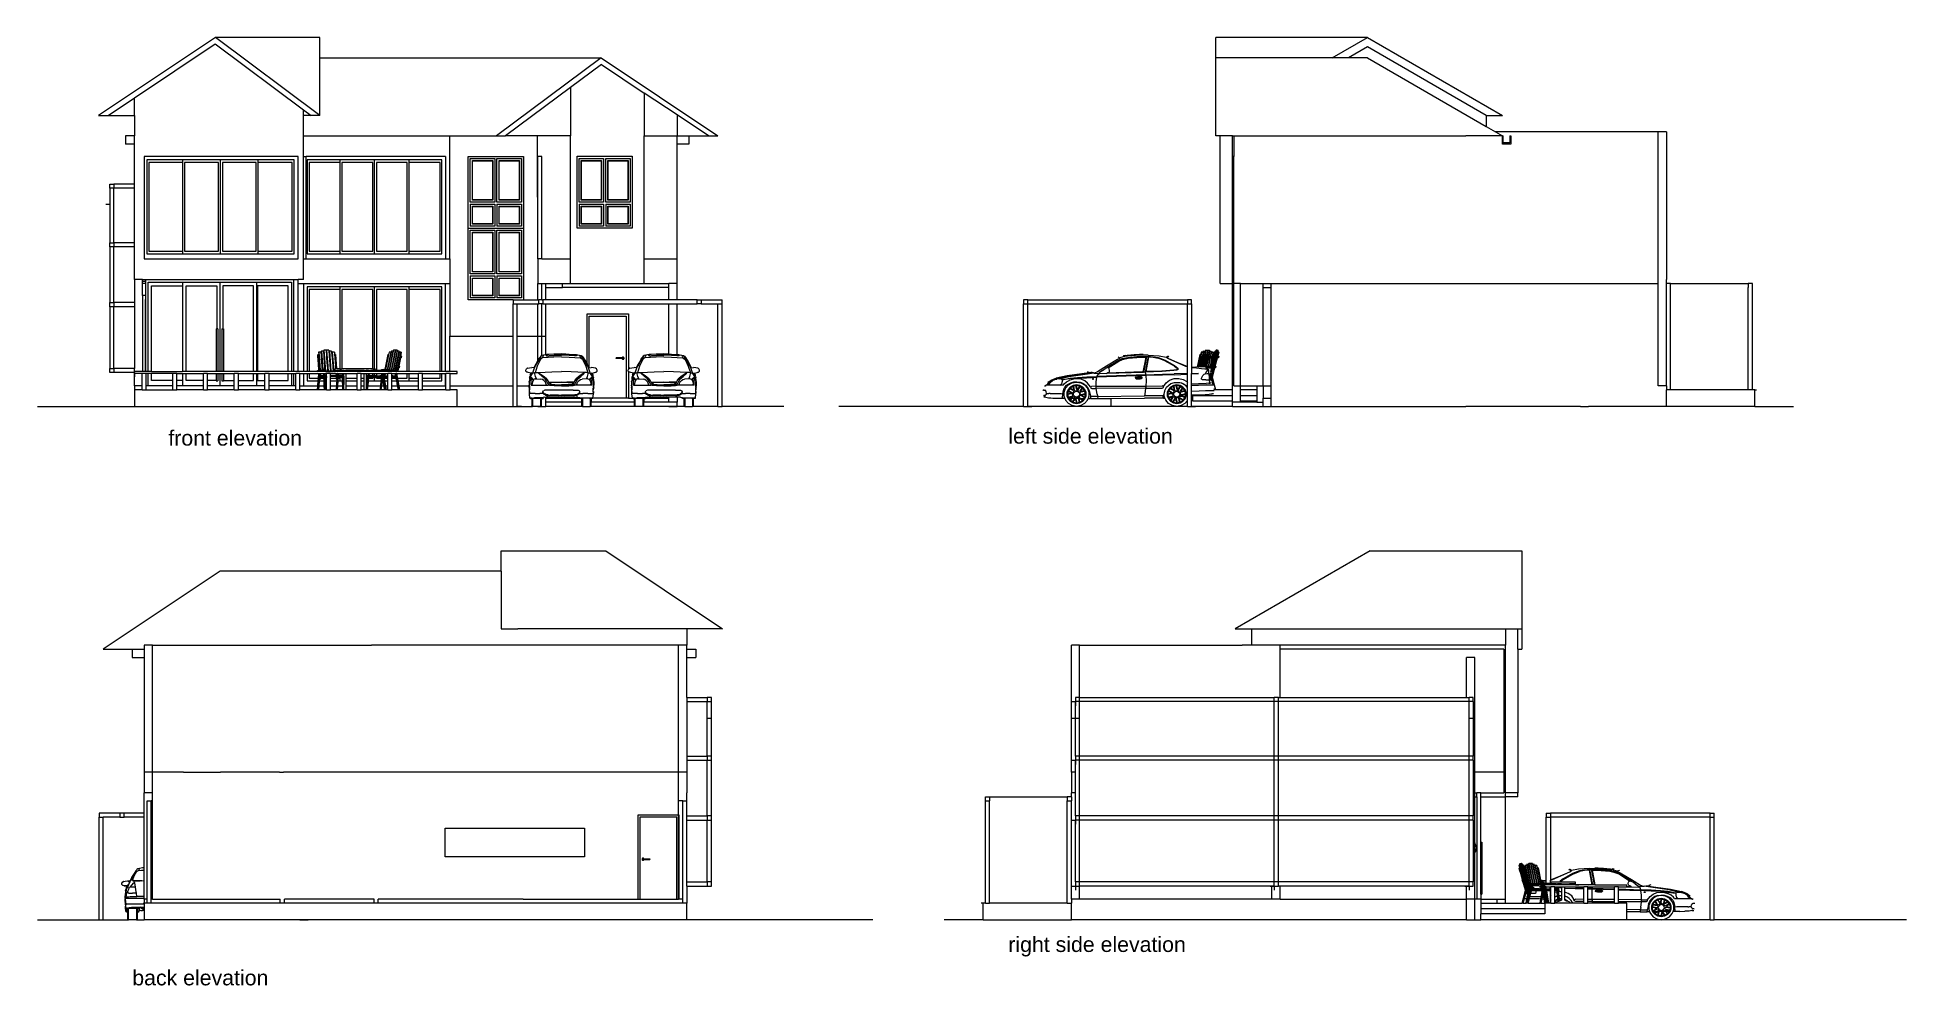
# Model space of a CAD drawing. Header units: metres. Extents: x 6.9 to 88.2, y -7.2 to 15.9.
# Drawn here: x 42.53 to 88.18, y -7.21 to 15.94 of the extents above; entities that cross this region are included whole.
import ezdxf

# ---------------------------------------------------------------- set-up
doc = ezdxf.new("R2010")
doc.units = ezdxf.units.M
doc.layers.get('0').update_dxf_attribs({"lineweight": 9})

msp = doc.modelspace()

# ---------------------------------------------------------------- texts
at = {"char_height": 0.37214, "width": 8.98051, "attachment_point": 1}
for s, insert in [('{\\fArial|b0|i0|c0|p34;left side elevation}', (66.244, 6.393)), ('{\\fArial|b0|i0|c0|p34;front elevation}', (45.731, 6.345)), ('{\\fArial|b0|i0|c0|p34;right side elevation}', (66.244, -6.014)), ('{\\fArial|b0|i0|c0|p34;back elevation}', (44.851, -6.829))]:
    msp.add_mtext(s, dxfattribs=dict(at, insert=insert))

# ---------------------------------------------------------------- blocks, each defined once
blk = doc.blocks.new('front')
for p, q in [((46.881, 15.936), (44.03, 14.031)), ((44.904, 14.46), (46.877, 15.778)), ((46.877, 15.778), (49.031, 14.171)), ((49.435, 15.936), (46.881, 15.936)), ((49.435, 14.031), (46.881, 15.936)), ((49.435, 15.436), (49.435, 15.936)), ((49.435, 15.436), (56.303, 15.436)), ((49.435, 14.031), (49.435, 15.436)), ((56.303, 15.436), (53.749, 13.531)), ((56.307, 15.278), (55.549, 14.713)), ((56.303, 15.436), (59.154, 13.531)), ((56.307, 15.278), (57.354, 14.578)), ((55.549, 14.713), (53.965, 13.531)), ((55.549, 14.713), (55.549, 13.531)), ((44.263, 14.031), (44.904, 14.46)), ((44.904, 14.031), (44.904, 14.46)), ((49.031, 14.171), (49.219, 14.031)), ((49.031, 14.031), (49.031, 14.171)), ((58.154, 14.044), (57.354, 14.578)), ((57.354, 14.578), (57.354, 13.531)), ((44.03, 14.031), (44.263, 14.031)), ((44.263, 14.031), (44.904, 14.031)), ((44.904, 14.031), (44.904, 13.531)), ((49.219, 14.031), (49.031, 14.031)), ((49.031, 13.531), (49.031, 14.031)), ((49.435, 14.031), (49.219, 14.031)), ((58.154, 14.044), (58.154, 13.531)), ((58.921, 13.531), (58.154, 14.044)), ((44.904, 13.531), (44.685, 13.531)), ((44.685, 13.531), (44.685, 13.331)), ((44.904, 13.331), (44.685, 13.331)), ((44.904, 13.331), (44.904, 13.531)), ((44.904, 12.354), (44.904, 13.331)), ((49.031, 13.531), (52.604, 13.531)), ((49.031, 13.031), (49.031, 13.531)), ((52.604, 10.531), (52.604, 13.531)), ((52.604, 13.531), (53.749, 13.531)), ((53.749, 13.531), (53.965, 13.531)), ((55.549, 13.531), (53.965, 13.531)), ((54.754, 10.531), (54.749, 13.531)), ((55.549, 10.531), (55.549, 13.531)), ((57.354, 13.531), (58.154, 13.531)), ((57.354, 10.531), (57.354, 13.531)), ((58.154, 13.531), (58.445, 13.531)), ((58.154, 13.331), (58.154, 13.531)), ((58.445, 13.331), (58.154, 13.331)), ((58.154, 10.531), (58.154, 13.331)), ((58.445, 13.531), (58.921, 13.531)), ((58.445, 13.531), (58.445, 13.331)), ((58.921, 13.531), (59.154, 13.531)), ((48.904, 13.031), (45.139, 13.031)), ((45.139, 13.031), (45.139, 10.531)), ((45.205, 12.952), (45.205, 10.65)), ((46.079, 12.952), (45.205, 12.952)), ((45.255, 12.886), (45.255, 10.716)), ((46.079, 12.886), (45.255, 12.886)), ((46.079, 12.952), (46.079, 12.886)), ((47.004, 12.952), (46.079, 12.952)), ((46.079, 12.886), (46.079, 10.716)), ((46.13, 12.886), (46.13, 10.716)), ((46.954, 12.886), (46.13, 12.886)), ((46.954, 10.716), (46.954, 12.886)), ((47.004, 10.65), (47.004, 12.952)), ((47.929, 12.952), (47.004, 12.952)), ((47.054, 12.886), (47.054, 10.716)), ((47.879, 12.886), (47.054, 12.886)), ((47.879, 10.716), (47.879, 12.886)), ((48.804, 12.952), (47.929, 12.952)), ((47.929, 12.886), (47.929, 12.952)), ((48.754, 12.886), (47.929, 12.886)), ((47.929, 10.716), (47.929, 12.886)), ((48.754, 10.716), (48.754, 12.886)), ((48.804, 10.65), (48.804, 12.952)), ((48.904, 10.531), (48.904, 13.031)), ((49.031, 13.031), (49.095, 13.031)), ((49.031, 10.531), (49.031, 13.031)), ((49.095, 10.531), (49.095, 13.031)), ((52.504, 13.031), (49.095, 13.031)), ((49.123, 12.952), (49.123, 10.65)), ((49.922, 12.952), (49.123, 12.952)), ((49.169, 12.886), (49.169, 10.716)), ((49.922, 12.886), (49.169, 12.886)), ((49.922, 12.952), (49.922, 12.886)), ((50.768, 12.952), (49.922, 12.952)), ((49.922, 12.886), (49.922, 10.716)), ((49.968, 12.886), (49.968, 10.716)), ((50.722, 12.886), (49.968, 12.886)), ((50.722, 10.716), (50.722, 12.886)), ((50.768, 10.65), (50.768, 12.952)), ((51.613, 12.952), (50.768, 12.952)), ((50.814, 12.886), (50.814, 10.716)), ((51.567, 12.886), (50.814, 12.886)), ((51.567, 10.716), (51.567, 12.886)), ((51.613, 12.886), (51.613, 12.952)), ((52.413, 12.952), (51.613, 12.952)), ((52.367, 12.886), (51.613, 12.886)), ((51.613, 10.716), (51.613, 12.886)), ((52.367, 10.716), (52.367, 12.886)), ((52.413, 10.65), (52.413, 12.952)), ((52.504, 13.031), (52.504, 10.531)), ((53.055, 11.281), (53.055, 13.031)), ((53.055, 13.031), (54.405, 13.031)), ((53.105, 11.913), (53.105, 12.983)), ((53.105, 12.983), (53.705, 12.983)), ((53.157, 12.932), (53.653, 12.932)), ((53.157, 11.964), (53.157, 12.932)), ((53.162, 11.969), (53.162, 12.927)), ((53.162, 12.927), (53.648, 12.927)), ((53.648, 12.927), (53.648, 11.969)), ((53.653, 12.932), (53.653, 11.964)), ((53.705, 12.983), (53.705, 11.913)), ((53.755, 11.913), (53.755, 12.983)), ((53.755, 12.983), (54.355, 12.983)), ((53.807, 12.932), (54.303, 12.932)), ((53.807, 11.964), (53.807, 12.932)), ((53.812, 11.969), (53.812, 12.927)), ((53.812, 12.927), (54.298, 12.927)), ((54.298, 12.927), (54.298, 11.969)), ((54.303, 12.932), (54.303, 11.964)), ((54.355, 12.983), (54.355, 11.913)), ((54.405, 13.031), (54.405, 11.281)), ((54.754, 10.531), (54.754, 13.031)), ((54.854, 13.031), (54.754, 13.031)), ((54.854, 10.531), (54.854, 13.031)), ((55.712, 13.036), (57.062, 13.036)), ((55.712, 13.031), (55.712, 13.036)), ((57.062, 13.031), (55.712, 13.031)), ((55.712, 11.281), (55.712, 13.031)), ((55.762, 11.913), (55.762, 12.983)), ((55.762, 12.983), (56.362, 12.983)), ((55.814, 12.932), (56.31, 12.932)), ((55.814, 11.964), (55.814, 12.932)), ((55.819, 11.969), (55.819, 12.927)), ((55.819, 12.927), (56.305, 12.927)), ((56.305, 12.927), (56.305, 11.969)), ((56.31, 12.932), (56.31, 11.964)), ((56.362, 12.983), (56.362, 11.913)), ((56.412, 11.913), (56.412, 12.983)), ((56.412, 12.983), (57.012, 12.983)), ((56.464, 12.932), (56.96, 12.932)), ((56.464, 11.964), (56.464, 12.932)), ((56.469, 11.969), (56.469, 12.927)), ((56.469, 12.927), (56.955, 12.927)), ((56.955, 12.927), (56.955, 11.969)), ((56.96, 12.932), (56.96, 11.964)), ((57.012, 12.983), (57.012, 11.913)), ((57.062, 13.036), (57.062, 13.031)), ((57.062, 13.031), (57.062, 11.281)), ((44.304, 12.354), (44.404, 12.354)), ((44.304, 12.254), (44.304, 12.354)), ((44.404, 12.354), (44.404, 12.254)), ((44.904, 12.354), (44.404, 12.354)), ((44.904, 12.254), (44.904, 12.354)), ((44.404, 12.254), (44.304, 12.254)), ((44.304, 12.254), (44.304, 10.922)), ((44.904, 12.254), (44.404, 12.254)), ((44.404, 10.922), (44.404, 12.254)), ((44.904, 10.922), (44.904, 12.254)), ((53.705, 11.913), (53.105, 11.913)), ((53.653, 11.964), (53.157, 11.964)), ((53.648, 11.969), (53.162, 11.969)), ((54.355, 11.913), (53.755, 11.913)), ((54.303, 11.964), (53.807, 11.964)), ((54.298, 11.969), (53.812, 11.969)), ((56.362, 11.913), (55.762, 11.913)), ((56.31, 11.964), (55.814, 11.964)), ((56.305, 11.969), (55.819, 11.969)), ((57.012, 11.913), (56.412, 11.913)), ((56.96, 11.964), (56.464, 11.964)), ((56.955, 11.969), (56.469, 11.969)), ((44.304, 11.854), (44.204, 11.854)), ((44.304, 11.854), (44.204, 11.854)), ((44.304, 11.854), (44.204, 11.854)), ((53.105, 11.864), (53.105, 11.329)), ((53.105, 11.864), (53.705, 11.864)), ((53.157, 11.814), (53.653, 11.814)), ((53.157, 11.38), (53.157, 11.814)), ((53.162, 11.385), (53.162, 11.809)), ((53.162, 11.809), (53.648, 11.809)), ((53.648, 11.809), (53.648, 11.385)), ((53.653, 11.814), (53.653, 11.38)), ((53.705, 11.864), (53.705, 11.329)), ((53.755, 11.864), (54.355, 11.864)), ((53.755, 11.864), (53.755, 11.329)), ((53.807, 11.814), (54.303, 11.814)), ((53.807, 11.38), (53.807, 11.814)), ((53.812, 11.385), (53.812, 11.809)), ((53.812, 11.809), (54.298, 11.809)), ((54.298, 11.809), (54.298, 11.385)), ((54.303, 11.814), (54.303, 11.38)), ((54.355, 11.864), (54.355, 11.329)), ((55.762, 11.864), (55.762, 11.329)), ((55.762, 11.864), (56.362, 11.864)), ((55.814, 11.814), (56.31, 11.814)), ((55.814, 11.38), (55.814, 11.814)), ((55.819, 11.385), (55.819, 11.809)), ((55.819, 11.809), (56.305, 11.809)), ((56.305, 11.809), (56.305, 11.385)), ((56.31, 11.814), (56.31, 11.38)), ((56.362, 11.864), (56.362, 11.329)), ((56.412, 11.864), (57.012, 11.864)), ((56.412, 11.864), (56.412, 11.329)), ((56.464, 11.814), (56.96, 11.814)), ((56.464, 11.38), (56.464, 11.814)), ((56.469, 11.385), (56.469, 11.809)), ((56.469, 11.809), (56.955, 11.809)), ((56.955, 11.809), (56.955, 11.385)), ((56.96, 11.814), (56.96, 11.38)), ((57.012, 11.864), (57.012, 11.329)), ((53.055, 9.53), (53.055, 11.281)), ((53.055, 11.281), (54.405, 11.281)), ((53.705, 11.329), (53.105, 11.329)), ((53.105, 10.162), (53.105, 11.232)), ((53.105, 11.232), (53.705, 11.232)), ((53.653, 11.38), (53.157, 11.38)), ((53.157, 11.182), (53.653, 11.182)), ((53.157, 10.213), (53.157, 11.182)), ((53.648, 11.385), (53.162, 11.385)), ((53.162, 10.218), (53.162, 11.177)), ((53.162, 11.177), (53.648, 11.177)), ((53.648, 11.177), (53.648, 10.218)), ((53.653, 11.182), (53.653, 10.213)), ((53.705, 11.232), (53.705, 10.162)), ((54.355, 11.329), (53.755, 11.329)), ((53.755, 10.162), (53.755, 11.232)), ((53.755, 11.232), (54.355, 11.232)), ((54.303, 11.38), (53.807, 11.38)), ((53.807, 11.182), (54.303, 11.182)), ((53.807, 10.213), (53.807, 11.182)), ((54.298, 11.385), (53.812, 11.385)), ((53.812, 10.218), (53.812, 11.177)), ((53.812, 11.177), (54.298, 11.177)), ((54.298, 11.177), (54.298, 10.218)), ((54.303, 11.182), (54.303, 10.213)), ((54.355, 11.232), (54.355, 10.162)), ((54.405, 11.281), (54.405, 9.531)), ((57.062, 11.281), (55.712, 11.281)), ((56.362, 11.329), (55.762, 11.329)), ((56.31, 11.38), (55.814, 11.38)), ((56.305, 11.385), (55.819, 11.385)), ((57.012, 11.329), (56.412, 11.329)), ((56.96, 11.38), (56.464, 11.38)), ((56.955, 11.385), (56.469, 11.385)), ((44.304, 10.922), (44.404, 10.922)), ((44.304, 10.822), (44.304, 10.922)), ((44.404, 10.822), (44.304, 10.822)), ((44.304, 10.822), (44.304, 9.463)), ((44.404, 10.922), (44.404, 10.822)), ((44.904, 10.922), (44.404, 10.922)), ((44.904, 10.822), (44.404, 10.822)), ((44.404, 9.463), (44.404, 10.822)), ((44.904, 10.822), (44.904, 10.922)), ((44.904, 10.031), (44.904, 10.822)), ((45.139, 10.531), (48.904, 10.531)), ((45.205, 10.65), (46.079, 10.65)), ((45.255, 10.716), (46.079, 10.716)), ((46.079, 10.716), (46.079, 10.65)), ((46.079, 10.65), (47.004, 10.65)), ((46.13, 10.716), (46.954, 10.716)), ((47.004, 10.65), (47.929, 10.65)), ((47.054, 10.716), (47.879, 10.716)), ((47.929, 10.716), (48.754, 10.716)), ((47.929, 10.65), (47.929, 10.716)), ((47.929, 10.65), (48.804, 10.65)), ((49.031, 10.531), (49.095, 10.531)), ((49.031, 10.031), (49.031, 10.531)), ((49.095, 10.531), (52.504, 10.531)), ((49.123, 10.65), (49.922, 10.65)), ((49.169, 10.716), (49.922, 10.716)), ((49.922, 10.716), (49.922, 10.65)), ((49.922, 10.65), (50.768, 10.65)), ((49.968, 10.716), (50.722, 10.716)), ((50.768, 10.65), (51.613, 10.65)), ((50.814, 10.716), (51.567, 10.716)), ((51.613, 10.716), (52.367, 10.716)), ((51.613, 10.65), (51.613, 10.716)), ((51.613, 10.65), (52.413, 10.65)), ((52.504, 10.531), (52.604, 10.531)), ((52.604, 10.531), (52.604, 9.931)), ((54.854, 10.531), (54.754, 10.531)), ((54.754, 10.531), (54.754, 9.931)), ((54.854, 10.531), (55.549, 10.531)), ((55.549, 9.931), (55.549, 10.531)), ((57.354, 10.531), (58.154, 10.531)), ((57.354, 9.931), (57.354, 10.531)), ((58.154, 9.931), (58.154, 10.531)), ((53.705, 10.162), (53.105, 10.162)), ((53.105, 10.114), (53.105, 9.579)), ((53.105, 10.114), (53.705, 10.114)), ((53.653, 10.213), (53.157, 10.213)), ((53.157, 10.063), (53.653, 10.063)), ((53.157, 9.63), (53.157, 10.063)), ((53.648, 10.218), (53.162, 10.218)), ((53.162, 9.635), (53.162, 10.058)), ((53.162, 10.058), (53.648, 10.058)), ((53.648, 10.058), (53.648, 9.635)), ((53.653, 10.063), (53.653, 9.63)), ((53.705, 10.114), (53.705, 9.579)), ((54.355, 10.162), (53.755, 10.162)), ((53.755, 10.114), (54.355, 10.114)), ((53.755, 10.114), (53.755, 9.579)), ((54.303, 10.213), (53.807, 10.213)), ((53.807, 10.063), (54.303, 10.063)), ((53.807, 9.63), (53.807, 10.063)), ((54.298, 10.218), (53.812, 10.218)), ((53.812, 9.635), (53.812, 10.058)), ((53.812, 10.058), (54.298, 10.058)), ((54.298, 10.058), (54.298, 9.635)), ((54.303, 10.063), (54.303, 9.63)), ((54.355, 10.114), (54.355, 9.579)), ((45.104, 10.031), (44.904, 10.031)), ((44.904, 10.031), (44.904, 9.463)), ((45.104, 10.031), (45.186, 10.031)), ((45.104, 9.986), (45.104, 10.031)), ((45.104, 9.986), (45.186, 9.986)), ((45.104, 9.931), (45.104, 9.986)), ((45.186, 9.931), (45.104, 9.931)), ((45.104, 9.636), (45.104, 9.931)), ((45.186, 9.636), (45.104, 9.636)), ((45.104, 9.636), (45.104, 7.781)), ((45.186, 10.031), (48.792, 10.031)), ((45.186, 9.986), (45.186, 10.031)), ((45.186, 9.931), (45.186, 9.986)), ((45.186, 9.636), (45.186, 9.931)), ((45.186, 9.536), (45.186, 9.636)), ((45.241, 7.781), (45.241, 9.962)), ((45.241, 9.962), (46.084, 9.962)), ((45.322, 9.874), (46.074, 9.874)), ((45.322, 7.781), (45.322, 9.874)), ((46.074, 9.874), (46.074, 7.781)), ((46.084, 7.781), (46.084, 9.962)), ((46.084, 9.962), (46.988, 9.962)), ((46.165, 9.874), (46.916, 9.874)), ((46.165, 7.781), (46.165, 9.874)), ((46.916, 9.874), (46.916, 8.822)), ((46.988, 9.962), (46.991, 9.962)), ((46.988, 9.962), (46.988, 9.931)), ((46.991, 9.931), (46.988, 9.931)), ((46.988, 9.931), (46.988, 9.681)), ((46.988, 9.681), (46.991, 9.681)), ((46.988, 9.681), (46.988, 9.639)), ((46.988, 9.639), (46.991, 9.639)), ((46.988, 9.639), (46.988, 9.636)), ((46.991, 9.636), (46.988, 9.636)), ((46.988, 9.636), (46.988, 9.536)), ((46.991, 9.962), (47.895, 9.962)), ((46.991, 9.962), (46.991, 9.931)), ((46.991, 9.931), (46.991, 9.681)), ((46.991, 9.681), (46.991, 9.639)), ((46.991, 9.639), (46.991, 9.636)), ((46.991, 9.636), (46.991, 9.536)), ((47.814, 9.874), (47.062, 9.874)), ((47.062, 9.874), (47.062, 8.822)), ((47.814, 7.781), (47.814, 9.874)), ((47.895, 7.781), (47.895, 9.962)), ((47.895, 9.962), (48.738, 9.962)), ((48.656, 9.874), (47.905, 9.874)), ((47.905, 9.874), (47.905, 7.781)), ((48.656, 7.781), (48.656, 9.874)), ((48.738, 9.962), (48.738, 7.781)), ((48.792, 10.031), (48.792, 7.781)), ((48.792, 10.031), (48.904, 10.031)), ((48.904, 9.931), (48.904, 10.031)), ((49.031, 10.031), (48.904, 10.031)), ((48.904, 7.781), (48.904, 9.931)), ((48.904, 9.931), (49.031, 9.931)), ((49.031, 9.931), (49.031, 7.781)), ((49.031, 9.931), (52.504, 9.931)), ((49.123, 9.852), (49.123, 7.781)), ((49.922, 9.852), (49.123, 9.852)), ((49.169, 9.786), (49.169, 7.781)), ((49.922, 9.786), (49.169, 9.786)), ((49.922, 9.852), (49.922, 9.786)), ((50.768, 9.852), (49.922, 9.852)), ((49.922, 9.786), (49.922, 7.846)), ((49.968, 9.786), (49.968, 7.846)), ((50.722, 9.786), (49.968, 9.786)), ((50.722, 7.846), (50.722, 9.786)), ((50.768, 7.846), (50.768, 9.852)), ((51.613, 9.852), (50.768, 9.852)), ((50.814, 9.786), (50.814, 7.818)), ((51.567, 9.786), (50.814, 9.786)), ((51.567, 7.781), (51.567, 9.786)), ((51.613, 9.786), (51.613, 9.852)), ((52.413, 9.852), (51.613, 9.852)), ((52.367, 9.786), (51.613, 9.786)), ((51.613, 7.781), (51.613, 9.786)), ((52.367, 7.781), (52.367, 9.786)), ((52.413, 7.781), (52.413, 9.852)), ((52.504, 9.931), (52.604, 9.931)), ((52.504, 7.781), (52.504, 9.931)), ((52.604, 9.931), (52.604, 8.646)), ((53.653, 9.63), (53.157, 9.63)), ((53.648, 9.635), (53.162, 9.635)), ((54.303, 9.63), (53.807, 9.63)), ((54.298, 9.635), (53.812, 9.635)), ((54.754, 9.931), (54.854, 9.931)), ((54.754, 9.531), (54.754, 9.931)), ((54.854, 9.531), (54.854, 9.931)), ((54.854, 9.931), (54.954, 9.931)), ((54.954, 9.831), (54.954, 9.931)), ((54.954, 9.931), (55.354, 9.931)), ((54.954, 9.531), (54.954, 9.831)), ((54.954, 9.831), (55.354, 9.831)), ((55.354, 9.831), (55.354, 9.931)), ((55.354, 9.931), (55.549, 9.931)), ((57.954, 9.831), (55.354, 9.831)), ((55.549, 9.931), (57.354, 9.931)), ((57.354, 9.931), (57.954, 9.931)), ((58.154, 9.931), (57.954, 9.931)), ((57.954, 9.831), (57.954, 9.931)), ((57.954, 9.531), (57.954, 9.831)), ((58.154, 9.531), (58.154, 9.931)), ((44.304, 9.463), (44.404, 9.463)), ((44.304, 9.363), (44.304, 9.463)), ((44.404, 9.363), (44.304, 9.363)), ((44.304, 9.363), (44.304, 7.854)), ((44.404, 9.463), (44.404, 9.363)), ((44.904, 9.463), (44.404, 9.463)), ((44.904, 9.363), (44.404, 9.363)), ((44.404, 7.854), (44.404, 9.363)), ((44.904, 9.463), (44.904, 9.363)), ((44.904, 9.363), (44.904, 7.854)), ((45.162, 9.536), (45.186, 9.536)), ((45.162, 9.536), (45.162, 7.781)), ((45.186, 7.781), (45.186, 9.536)), ((46.991, 9.536), (46.988, 9.536)), ((46.988, 9.536), (46.988, 8.569)), ((46.991, 9.536), (46.991, 8.569)), ((54.153, 9.53), (53.055, 9.53)), ((53.705, 9.579), (53.105, 9.579)), ((54.355, 9.579), (53.755, 9.579)), ((54.153, 9.531), (54.153, 9.53)), ((54.153, 9.531), (54.405, 9.531)), ((54.153, 9.53), (54.153, 9.431)), ((54.153, 9.431), (54.253, 9.431)), ((54.153, 8.646), (54.153, 9.431)), ((54.253, 8.646), (54.253, 9.431)), ((54.253, 9.431), (54.754, 9.431)), ((54.405, 9.531), (54.754, 9.531)), ((54.754, 9.531), (54.777, 9.531)), ((54.754, 8.646), (54.754, 9.431)), ((54.754, 9.431), (54.777, 9.431)), ((54.777, 9.431), (54.777, 9.531)), ((54.854, 9.531), (54.777, 9.531)), ((54.854, 9.431), (54.777, 9.431)), ((54.854, 9.531), (54.877, 9.531)), ((54.854, 8.646), (54.854, 9.431)), ((54.877, 9.431), (54.854, 9.431)), ((54.877, 9.531), (54.877, 9.431)), ((54.954, 9.531), (54.877, 9.531)), ((54.877, 9.431), (54.954, 9.431)), ((57.954, 9.531), (54.954, 9.531)), ((54.954, 8.646), (54.954, 9.431)), ((54.954, 9.431), (57.954, 9.431)), ((55.957, 9.186), (56.966, 9.186)), ((55.957, 7.966), (55.957, 9.186)), ((56.011, 7.871), (56.011, 9.131)), ((56.011, 9.131), (56.911, 9.131)), ((56.911, 9.131), (56.911, 7.131)), ((56.966, 9.186), (56.966, 7.828)), ((58.154, 9.531), (57.954, 9.531)), ((57.954, 9.431), (58.154, 9.431)), ((57.954, 8.207), (57.954, 9.431)), ((58.647, 9.531), (58.154, 9.531)), ((58.154, 8.198), (58.154, 9.431)), ((58.154, 9.431), (58.647, 9.431)), ((58.647, 9.431), (58.647, 9.531)), ((58.647, 9.531), (58.747, 9.531)), ((58.747, 9.431), (58.647, 9.431)), ((58.747, 9.531), (58.747, 9.431)), ((58.747, 9.531), (59.253, 9.531)), ((58.747, 9.431), (59.153, 9.431)), ((59.153, 6.931), (59.153, 9.431)), ((59.153, 9.431), (59.253, 9.431)), ((59.253, 9.431), (59.253, 9.531)), ((59.253, 6.931), (59.253, 9.431)), ((46.903, 8.822), (46.903, 7.781)), ((46.903, 8.822), (46.916, 8.822)), ((46.943, 8.822), (46.916, 8.822)), ((46.943, 8.822), (46.943, 7.781)), ((47.036, 8.822), (47.036, 7.781)), ((47.036, 8.822), (47.062, 8.822)), ((47.062, 8.822), (47.076, 8.822)), ((47.076, 8.822), (47.076, 7.781)), ((46.991, 8.569), (46.988, 8.569)), ((46.988, 8.569), (46.988, 8.498)), ((46.988, 8.498), (46.991, 8.498)), ((46.991, 8.498), (46.988, 8.498)), ((46.988, 8.498), (46.988, 8.498)), ((46.988, 8.498), (46.988, 8.462)), ((46.988, 8.462), (46.991, 8.462)), ((46.988, 8.462), (46.988, 8.439)), ((46.99, 8.438), (46.988, 8.439)), ((46.988, 8.439), (46.988, 8.359)), ((46.991, 8.359), (46.988, 8.359)), ((46.988, 8.359), (46.988, 8.231)), ((46.988, 8.231), (46.991, 8.231)), ((46.988, 8.231), (46.988, 8.196)), ((46.991, 8.437), (46.99, 8.438)), ((46.991, 8.569), (46.991, 8.498)), ((46.991, 8.498), (46.991, 8.498)), ((46.991, 8.498), (46.991, 8.462)), ((46.991, 8.462), (46.991, 8.437)), ((46.991, 8.437), (46.991, 8.359)), ((46.991, 8.359), (46.991, 8.231)), ((46.991, 8.231), (46.991, 8.196)), ((49.403, 8.256), (49.399, 8.25)), ((49.399, 8.25), (49.403, 8.195)), ((49.403, 8.256), (49.436, 7.818)), ((49.455, 8.256), (49.403, 8.256)), ((49.455, 8.256), (49.462, 8.153)), ((49.468, 8.279), (49.463, 8.274)), ((49.463, 8.274), (49.472, 8.153)), ((49.468, 8.279), (49.501, 7.832)), ((49.519, 8.279), (49.468, 8.279)), ((49.519, 8.279), (49.529, 8.153)), ((49.532, 8.303), (49.528, 8.297)), ((49.528, 8.297), (49.538, 8.153)), ((49.532, 8.303), (49.57, 7.789)), ((49.584, 8.303), (49.532, 8.303)), ((49.584, 8.303), (49.595, 8.153)), ((49.598, 8.303), (49.594, 8.297)), ((49.594, 8.297), (49.605, 8.153)), ((49.598, 8.303), (49.637, 7.789)), ((49.65, 8.303), (49.598, 8.303)), ((49.65, 8.303), (49.661, 8.153)), ((49.666, 8.279), (49.662, 8.274)), ((49.662, 8.274), (49.671, 8.153)), ((49.666, 8.279), (49.703, 7.789)), ((49.718, 8.279), (49.666, 8.279)), ((49.718, 8.279), (49.727, 8.153)), ((49.734, 8.256), (49.73, 8.25)), ((49.73, 8.25), (49.737, 8.153)), ((49.734, 8.256), (49.769, 7.789)), ((49.786, 8.256), (49.734, 8.256)), ((49.786, 8.256), (49.791, 8.188)), ((51.162, 8.256), (51.075, 7.825)), ((51.172, 8.251), (51.085, 7.824)), ((51.125, 8.256), (51.112, 8.192)), ((51.216, 8.279), (51.123, 7.821)), ((51.162, 8.256), (51.125, 8.256)), ((51.225, 8.275), (51.133, 7.82)), ((51.172, 8.251), (51.162, 8.256)), ((51.269, 8.303), (51.17, 7.817)), ((51.178, 8.279), (51.172, 8.251)), ((51.216, 8.279), (51.178, 8.279)), ((51.279, 8.298), (51.181, 7.816)), ((51.225, 8.275), (51.216, 8.279)), ((51.317, 8.303), (51.218, 7.813)), ((51.231, 8.303), (51.225, 8.275)), ((51.323, 8.279), (51.229, 7.812)), ((51.269, 8.303), (51.231, 8.303)), ((51.361, 8.279), (51.266, 7.809)), ((51.279, 8.298), (51.269, 8.303)), ((51.367, 8.256), (51.276, 7.808)), ((51.28, 8.303), (51.279, 8.298)), ((51.317, 8.303), (51.28, 8.303)), ((51.329, 8.297), (51.317, 8.303)), ((51.326, 8.279), (51.323, 8.279)), ((51.329, 8.297), (51.326, 8.279)), ((51.361, 8.279), (51.326, 8.279)), ((51.373, 8.274), (51.361, 8.279)), ((51.37, 8.256), (51.367, 8.256)), ((51.373, 8.274), (51.37, 8.256)), ((51.405, 8.256), (51.37, 8.256)), ((51.405, 8.256), (51.392, 8.195)), ((51.417, 8.25), (51.405, 8.256)), ((51.417, 8.25), (51.406, 8.195)), ((52.604, 8.646), (54.153, 8.646)), ((52.604, 7.781), (52.604, 8.646)), ((54.153, 7.431), (54.153, 8.646)), ((54.253, 8.646), (54.754, 8.646)), ((54.253, 7.431), (54.253, 8.646)), ((54.754, 8.041), (54.754, 8.646)), ((54.754, 8.646), (54.854, 8.646)), ((54.854, 8.646), (54.954, 8.646)), ((54.854, 8.172), (54.854, 8.646)), ((54.954, 8.191), (54.954, 8.646)), ((44.304, 7.854), (44.404, 7.854)), ((44.304, 7.754), (44.304, 7.854)), ((44.404, 7.854), (44.404, 7.754)), ((44.904, 7.854), (44.404, 7.854)), ((44.904, 7.781), (44.904, 7.854)), ((44.904, 7.754), (44.904, 7.781)), ((45.104, 7.781), (44.904, 7.781)), ((45.162, 7.781), (45.104, 7.781)), ((45.186, 7.781), (45.162, 7.781)), ((45.241, 7.781), (45.186, 7.781)), ((45.322, 7.781), (45.241, 7.781)), ((45.322, 7.781), (46.074, 7.781)), ((46.084, 7.781), (46.074, 7.781)), ((46.165, 7.781), (46.084, 7.781)), ((46.903, 7.781), (46.165, 7.781)), ((46.943, 7.781), (46.903, 7.781)), ((46.988, 7.781), (46.943, 7.781)), ((46.991, 8.196), (46.988, 8.196)), ((46.988, 8.196), (46.988, 8.181)), ((46.991, 8.181), (46.988, 8.181)), ((46.988, 8.181), (46.988, 8.101)), ((46.988, 8.101), (46.991, 8.101)), ((46.988, 8.101), (46.988, 8.044)), ((46.988, 8.044), (46.991, 8.044)), ((46.988, 8.044), (46.988, 8.025)), ((46.988, 8.025), (46.991, 8.025)), ((46.988, 8.025), (46.988, 7.906)), ((46.991, 7.906), (46.988, 7.906)), ((46.988, 7.906), (46.988, 7.881)), ((46.991, 7.881), (46.988, 7.881)), ((46.988, 7.881), (46.988, 7.831)), ((46.988, 7.831), (46.991, 7.831)), ((46.988, 7.831), (46.988, 7.781)), ((46.991, 7.781), (46.988, 7.781)), ((46.991, 8.196), (46.991, 8.181)), ((46.991, 8.181), (46.991, 8.101)), ((46.991, 8.101), (46.991, 8.044)), ((46.991, 8.044), (46.991, 8.025)), ((46.991, 8.025), (46.991, 7.906)), ((46.991, 7.906), (46.991, 7.881)), ((46.991, 7.881), (46.991, 7.831)), ((46.991, 7.831), (46.991, 7.781)), ((47.036, 7.781), (46.991, 7.781)), ((47.076, 7.781), (47.036, 7.781)), ((47.814, 7.781), (47.076, 7.781)), ((47.895, 7.781), (47.814, 7.781)), ((47.905, 7.781), (47.895, 7.781)), ((48.656, 7.781), (47.905, 7.781)), ((48.738, 7.781), (48.656, 7.781)), ((48.792, 7.781), (48.738, 7.781)), ((48.904, 7.781), (48.792, 7.781)), ((49.031, 7.781), (48.904, 7.781)), ((49.123, 7.781), (49.031, 7.781)), ((49.169, 7.781), (49.123, 7.781)), ((49.376, 7.781), (49.169, 7.781)), ((49.376, 7.781), (49.378, 7.805)), ((49.38, 7.781), (49.376, 7.781)), ((49.378, 7.805), (49.409, 7.812)), ((49.382, 7.782), (49.38, 7.781)), ((49.41, 7.781), (49.38, 7.781)), ((49.387, 8.195), (49.381, 8.188)), ((49.384, 8.15), (49.381, 8.188)), ((49.384, 8.15), (49.382, 8.148)), ((49.382, 8.148), (49.384, 8.115)), ((49.382, 7.782), (49.492, 7.806)), ((49.413, 7.782), (49.382, 7.782)), ((49.386, 8.117), (49.384, 8.15)), ((49.384, 8.115), (49.386, 8.117)), ((49.387, 8.115), (49.384, 8.115)), ((49.387, 8.115), (49.386, 8.117)), ((49.387, 8.195), (49.415, 7.813)), ((49.387, 8.195), (49.403, 8.195)), ((49.402, 7.908), (49.387, 8.115)), ((49.402, 7.908), (49.399, 7.904)), ((49.399, 7.904), (49.402, 7.872)), ((49.405, 7.875), (49.402, 7.908)), ((49.402, 7.872), (49.405, 7.875)), ((49.405, 7.872), (49.402, 7.872)), ((49.403, 8.195), (49.405, 8.195)), ((49.405, 8.195), (49.433, 7.817)), ((49.405, 7.872), (49.405, 7.875)), ((49.409, 7.812), (49.405, 7.872)), ((49.409, 7.812), (49.415, 7.813)), ((49.413, 7.782), (49.41, 7.781)), ((49.413, 7.781), (49.41, 7.781)), ((49.522, 7.806), (49.413, 7.782)), ((49.413, 7.781), (49.413, 7.782)), ((49.523, 7.781), (49.413, 7.781)), ((49.415, 7.813), (49.433, 7.817)), ((49.433, 7.817), (49.436, 7.818)), ((49.436, 7.818), (49.486, 7.83)), ((49.472, 8.153), (49.462, 8.153)), ((49.462, 8.153), (49.465, 8.12)), ((49.475, 8.12), (49.465, 8.12)), ((49.465, 8.12), (49.465, 8.115)), ((49.475, 8.115), (49.465, 8.115)), ((49.465, 8.115), (49.48, 7.91)), ((49.472, 8.153), (49.475, 8.12)), ((49.475, 8.12), (49.475, 8.115)), ((49.475, 8.115), (49.49, 7.91)), ((49.49, 7.91), (49.48, 7.91)), ((49.48, 7.91), (49.483, 7.877)), ((49.493, 7.877), (49.483, 7.877)), ((49.483, 7.877), (49.483, 7.872)), ((49.493, 7.872), (49.483, 7.872)), ((49.483, 7.872), (49.486, 7.83)), ((49.486, 7.83), (49.495, 7.832)), ((49.49, 7.91), (49.493, 7.877)), ((49.492, 7.806), (49.499, 7.806)), ((49.493, 7.877), (49.493, 7.872)), ((49.493, 7.872), (49.496, 7.832)), ((49.496, 7.832), (49.495, 7.832)), ((49.499, 7.832), (49.496, 7.832)), ((49.499, 7.806), (49.499, 7.832)), ((49.501, 7.832), (49.499, 7.832)), ((49.522, 7.806), (49.499, 7.806)), ((49.552, 7.832), (49.501, 7.832)), ((49.522, 7.806), (49.527, 7.806)), ((49.523, 7.781), (49.522, 7.806)), ((49.523, 7.781), (49.523, 7.781)), ((49.528, 7.781), (49.523, 7.781)), ((49.527, 7.806), (49.528, 7.781)), ((49.553, 7.806), (49.527, 7.806)), ((49.554, 7.781), (49.528, 7.781)), ((49.538, 8.153), (49.529, 8.153)), ((49.529, 8.153), (49.531, 8.12)), ((49.541, 8.12), (49.531, 8.12)), ((49.531, 8.12), (49.531, 8.115)), ((49.541, 8.115), (49.531, 8.115)), ((49.531, 8.115), (49.547, 7.91)), ((49.538, 8.153), (49.541, 8.12)), ((49.541, 8.12), (49.541, 8.115)), ((49.541, 8.115), (49.556, 7.91)), ((49.556, 7.91), (49.547, 7.91)), ((49.547, 7.91), (49.549, 7.877)), ((49.559, 7.877), (49.549, 7.877)), ((49.549, 7.877), (49.549, 7.872)), ((49.559, 7.872), (49.549, 7.872)), ((49.549, 7.872), (49.552, 7.832)), ((49.561, 7.832), (49.552, 7.832)), ((49.553, 7.806), (49.553, 7.806)), ((49.554, 7.806), (49.553, 7.806)), ((49.553, 7.789), (49.553, 7.806)), ((49.553, 7.806), (49.553, 7.806)), ((49.553, 7.806), (49.553, 7.806)), ((49.556, 7.789), (49.553, 7.789)), ((49.554, 7.787), (49.553, 7.789)), ((49.554, 7.806), (49.556, 7.789)), ((49.561, 7.806), (49.554, 7.806)), ((49.554, 7.787), (49.556, 7.789)), ((49.554, 7.781), (49.554, 7.787)), ((49.821, 7.781), (49.554, 7.781)), ((49.556, 7.91), (49.559, 7.877)), ((49.559, 7.877), (49.559, 7.872)), ((49.559, 7.872), (49.566, 7.784)), ((49.561, 7.806), (49.561, 7.832)), ((49.57, 7.789), (49.566, 7.784)), ((49.566, 7.784), (49.617, 7.784)), ((49.622, 7.789), (49.57, 7.789)), ((49.605, 8.153), (49.595, 8.153)), ((49.595, 8.153), (49.597, 8.12)), ((49.607, 8.12), (49.597, 8.12)), ((49.597, 8.12), (49.598, 8.115)), ((49.607, 8.115), (49.598, 8.115)), ((49.598, 8.115), (49.613, 7.91)), ((49.605, 8.153), (49.607, 8.12)), ((49.607, 8.12), (49.607, 8.115)), ((49.607, 8.115), (49.623, 7.91)), ((49.623, 7.91), (49.613, 7.91)), ((49.613, 7.91), (49.615, 7.877)), ((49.625, 7.877), (49.615, 7.877)), ((49.615, 7.877), (49.616, 7.872)), ((49.626, 7.872), (49.616, 7.872)), ((49.616, 7.872), (49.622, 7.789)), ((49.617, 7.784), (49.622, 7.789)), ((49.623, 7.91), (49.625, 7.877)), ((49.625, 7.877), (49.626, 7.872)), ((49.626, 7.872), (49.632, 7.784)), ((49.637, 7.789), (49.632, 7.784)), ((49.632, 7.784), (49.684, 7.784)), ((49.688, 7.789), (49.637, 7.789)), ((49.671, 8.153), (49.661, 8.153)), ((49.661, 8.153), (49.663, 8.12)), ((49.673, 8.12), (49.663, 8.12)), ((49.663, 8.12), (49.664, 8.115)), ((49.674, 8.115), (49.664, 8.115)), ((49.664, 8.115), (49.679, 7.91)), ((49.671, 8.153), (49.673, 8.12)), ((49.673, 8.12), (49.674, 8.115)), ((49.674, 8.115), (49.689, 7.91)), ((49.689, 7.91), (49.679, 7.91)), ((49.679, 7.91), (49.682, 7.877)), ((49.691, 7.877), (49.682, 7.877)), ((49.682, 7.877), (49.682, 7.872)), ((49.692, 7.872), (49.682, 7.872)), ((49.682, 7.872), (49.688, 7.789)), ((49.684, 7.784), (49.688, 7.789)), ((49.689, 7.91), (49.691, 7.877)), ((49.691, 7.877), (49.692, 7.872)), ((49.692, 7.872), (49.698, 7.784)), ((49.703, 7.789), (49.698, 7.784)), ((49.698, 7.784), (49.75, 7.784)), ((49.754, 7.789), (49.703, 7.789)), ((49.737, 8.153), (49.727, 8.153)), ((49.727, 8.153), (49.73, 8.12)), ((49.74, 8.12), (49.73, 8.12)), ((49.73, 8.12), (49.73, 8.115)), ((49.74, 8.115), (49.73, 8.115)), ((49.73, 8.115), (49.745, 7.91)), ((49.737, 8.153), (49.74, 8.12)), ((49.74, 8.12), (49.74, 8.115)), ((49.74, 8.115), (49.755, 7.91)), ((49.755, 7.91), (49.745, 7.91)), ((49.745, 7.91), (49.748, 7.877)), ((49.758, 7.877), (49.748, 7.877)), ((49.748, 7.877), (49.748, 7.872)), ((49.758, 7.872), (49.748, 7.872)), ((49.748, 7.872), (49.754, 7.789)), ((49.75, 7.784), (49.754, 7.789)), ((49.755, 7.91), (49.758, 7.877)), ((49.758, 7.877), (49.758, 7.872)), ((49.758, 7.872), (49.765, 7.784)), ((49.769, 7.789), (49.765, 7.784)), ((49.765, 7.784), (49.816, 7.784)), ((49.821, 7.789), (49.769, 7.789)), ((49.797, 8.195), (49.791, 8.188)), ((49.791, 8.188), (49.796, 8.12)), ((49.796, 8.12), (49.796, 8.12)), ((49.796, 8.12), (49.796, 8.115)), ((49.796, 8.115), (49.796, 8.115)), ((49.796, 8.115), (49.812, 7.91)), ((49.796, 8.115), (49.812, 7.91)), ((49.815, 8.195), (49.797, 8.195)), ((49.797, 8.195), (49.823, 7.846)), ((49.797, 7.804), (49.797, 7.846)), ((49.797, 7.846), (49.816, 7.846)), ((49.797, 7.804), (49.819, 7.804)), ((49.812, 7.91), (49.812, 7.91)), ((49.812, 7.91), (49.814, 7.877)), ((49.812, 7.91), (49.814, 7.877)), ((49.814, 7.877), (49.814, 7.877)), ((49.814, 7.877), (49.814, 7.872)), ((49.814, 7.877), (49.815, 7.872)), ((49.815, 7.872), (49.814, 7.872)), ((49.814, 7.872), (49.816, 7.846)), ((49.815, 8.195), (49.841, 7.846)), ((49.815, 7.872), (49.816, 7.846)), ((49.816, 7.846), (49.816, 7.846)), ((49.823, 7.846), (49.816, 7.846)), ((49.816, 7.784), (49.821, 7.789)), ((49.819, 7.804), (49.821, 7.789)), ((49.819, 7.804), (49.82, 7.804)), ((49.82, 7.804), (49.821, 7.781)), ((49.826, 7.804), (49.82, 7.804)), ((49.828, 7.781), (49.821, 7.781)), ((49.841, 7.846), (49.823, 7.846)), ((49.826, 7.804), (49.828, 7.781)), ((49.826, 7.804), (49.844, 7.804)), ((49.846, 7.781), (49.828, 7.781)), ((49.922, 7.846), (49.841, 7.846)), ((49.844, 7.804), (49.846, 7.781)), ((49.844, 7.804), (49.857, 7.804)), ((49.856, 7.781), (49.846, 7.781)), ((49.856, 7.781), (49.857, 7.804)), ((49.859, 7.781), (49.856, 7.781)), ((49.962, 7.804), (49.857, 7.804)), ((49.862, 7.782), (49.859, 7.781)), ((49.864, 7.781), (49.859, 7.781)), ((49.862, 7.782), (49.962, 7.804)), ((49.862, 7.782), (49.867, 7.782)), ((49.867, 7.782), (49.864, 7.781)), ((49.867, 7.781), (49.864, 7.781)), ((49.867, 7.782), (49.967, 7.804)), ((49.867, 7.781), (49.867, 7.782)), ((49.977, 7.781), (49.867, 7.781)), ((49.922, 7.846), (49.968, 7.846)), ((49.962, 7.804), (49.967, 7.804)), ((49.967, 7.804), (49.976, 7.804)), ((50.722, 7.846), (49.968, 7.846)), ((49.977, 7.781), (49.976, 7.804)), ((49.976, 7.804), (49.981, 7.804)), ((49.977, 7.781), (49.977, 7.781)), ((49.982, 7.781), (49.977, 7.781)), ((49.982, 7.781), (49.981, 7.804)), ((50.007, 7.804), (49.981, 7.804)), ((50.008, 7.781), (49.982, 7.781)), ((50.007, 7.804), (50.007, 7.8)), ((50.007, 7.804), (50.021, 7.804)), ((50.007, 7.8), (50.021, 7.803)), ((50.007, 7.8), (50.008, 7.781)), ((50.021, 7.781), (50.008, 7.781)), ((50.021, 7.803), (50.021, 7.804)), ((50.021, 7.804), (50.066, 7.804)), ((50.021, 7.781), (50.021, 7.803)), ((50.066, 7.781), (50.021, 7.781)), ((50.066, 7.804), (50.066, 7.781)), ((50.516, 7.804), (50.066, 7.804)), ((50.516, 7.781), (50.066, 7.781)), ((50.516, 7.781), (50.516, 7.804)), ((50.516, 7.804), (50.562, 7.804)), ((50.562, 7.781), (50.516, 7.781)), ((50.562, 7.804), (50.562, 7.781)), ((50.62, 7.804), (50.562, 7.804)), ((50.618, 7.781), (50.562, 7.781)), ((50.62, 7.804), (50.618, 7.781)), ((50.636, 7.781), (50.618, 7.781)), ((50.62, 7.804), (50.639, 7.804)), ((50.636, 7.781), (50.639, 7.804)), ((50.649, 7.781), (50.636, 7.781)), ((50.639, 7.804), (50.652, 7.804)), ((50.649, 7.781), (50.652, 7.804)), ((50.649, 7.781), (50.649, 7.781)), ((50.95, 7.781), (50.649, 7.781)), ((50.652, 7.804), (50.678, 7.804)), ((50.95, 7.782), (50.678, 7.804)), ((50.678, 7.804), (50.682, 7.804)), ((50.95, 7.782), (50.682, 7.804)), ((50.785, 7.804), (50.682, 7.804)), ((50.722, 7.846), (50.768, 7.846)), ((50.785, 7.846), (50.768, 7.846)), ((50.785, 7.82), (50.785, 7.846)), ((50.814, 7.818), (50.785, 7.82)), ((50.785, 7.804), (50.785, 7.82)), ((50.941, 7.807), (50.814, 7.818)), ((50.941, 7.832), (50.985, 7.832)), ((50.941, 7.807), (50.941, 7.832)), ((50.941, 7.806), (50.941, 7.807)), ((50.95, 7.806), (50.941, 7.806)), ((50.953, 7.806), (50.95, 7.806)), ((50.95, 7.806), (50.953, 7.806)), ((50.95, 7.782), (50.953, 7.806)), ((50.95, 7.781), (50.95, 7.782)), ((50.95, 7.782), (50.95, 7.782)), ((50.969, 7.781), (50.95, 7.781)), ((50.953, 7.806), (50.972, 7.806)), ((50.953, 7.806), (50.953, 7.806)), ((50.972, 7.806), (50.969, 7.781)), ((50.982, 7.781), (50.969, 7.781)), ((50.972, 7.806), (50.984, 7.806)), ((50.982, 7.781), (50.984, 7.806)), ((50.982, 7.781), (50.982, 7.781)), ((51.283, 7.781), (50.982, 7.781)), ((50.984, 7.806), (51.283, 7.782)), ((50.984, 7.806), (50.985, 7.806)), ((50.985, 7.832), (50.997, 7.832)), ((50.985, 7.806), (50.985, 7.832)), ((51.007, 7.806), (50.985, 7.806)), ((51.018, 7.83), (50.997, 7.832)), ((51.306, 7.782), (51.007, 7.806)), ((51.092, 8.195), (51.018, 7.83)), ((51.031, 7.829), (51.018, 7.83)), ((51.106, 8.195), (51.031, 7.829)), ((51.038, 7.828), (51.031, 7.829)), ((51.112, 8.192), (51.038, 7.828)), ((51.075, 7.825), (51.038, 7.828)), ((51.085, 7.824), (51.075, 7.825)), ((51.123, 7.821), (51.085, 7.824)), ((51.092, 8.195), (51.106, 8.195)), ((51.106, 8.195), (51.112, 8.192)), ((51.133, 7.82), (51.123, 7.821)), ((51.17, 7.817), (51.133, 7.82)), ((51.181, 7.816), (51.17, 7.817)), ((51.218, 7.813), (51.181, 7.816)), ((51.229, 7.812), (51.218, 7.813)), ((51.266, 7.809), (51.229, 7.812)), ((51.276, 7.808), (51.266, 7.809)), ((51.313, 7.805), (51.276, 7.808)), ((51.283, 7.782), (51.291, 7.781)), ((51.283, 7.782), (51.306, 7.782)), ((51.283, 7.781), (51.283, 7.782)), ((51.291, 7.781), (51.283, 7.781)), ((51.313, 7.781), (51.291, 7.781)), ((51.306, 7.782), (51.313, 7.781)), ((51.392, 8.195), (51.313, 7.805)), ((51.318, 7.805), (51.313, 7.805)), ((51.323, 7.781), (51.313, 7.781)), ((51.322, 7.785), (51.318, 7.805)), ((51.406, 8.195), (51.322, 7.785)), ((51.323, 7.781), (51.322, 7.785)), ((51.339, 7.781), (51.323, 7.781)), ((51.339, 7.781), (51.357, 7.872)), ((51.567, 7.781), (51.339, 7.781)), ((51.357, 7.872), (51.358, 7.876)), ((51.368, 7.872), (51.357, 7.872)), ((51.358, 7.876), (51.365, 7.909)), ((51.368, 7.872), (51.358, 7.876)), ((51.365, 7.909), (51.406, 8.115)), ((51.365, 7.909), (51.375, 7.904)), ((51.375, 7.904), (51.368, 7.872)), ((51.406, 8.195), (51.392, 8.195)), ((51.392, 8.195), (51.392, 8.195)), ((51.406, 8.195), (51.421, 8.188)), ((51.406, 8.115), (51.407, 8.12)), ((51.418, 8.115), (51.406, 8.115)), ((51.407, 8.12), (51.414, 8.153)), ((51.418, 8.115), (51.407, 8.12)), ((51.414, 8.153), (51.421, 8.188)), ((51.414, 8.153), (51.425, 8.148)), ((51.425, 8.148), (51.418, 8.115)), ((51.613, 7.781), (51.567, 7.781)), ((52.367, 7.781), (51.613, 7.781)), ((52.413, 7.781), (52.367, 7.781)), ((52.504, 7.781), (52.413, 7.781)), ((52.604, 7.781), (52.504, 7.781)), ((52.781, 7.781), (52.604, 7.781)), ((52.781, 7.731), (52.781, 7.781)), ((54.461, 7.817), (54.475, 7.846)), ((54.464, 7.787), (54.461, 7.817)), ((54.484, 7.767), (54.464, 7.787)), ((54.475, 7.846), (54.497, 7.863)), ((54.49, 7.765), (54.484, 7.767)), ((54.5, 7.763), (54.484, 7.767)), ((54.5, 7.763), (54.49, 7.765)), ((54.502, 7.865), (54.497, 7.863)), ((54.522, 7.758), (54.5, 7.763)), ((54.502, 7.865), (54.548, 7.874)), ((54.548, 7.874), (54.607, 7.877)), ((54.666, 7.869), (54.607, 7.877)), ((54.63, 7.746), (54.668, 7.847)), ((54.666, 7.869), (54.706, 7.964)), ((54.667, 7.869), (54.666, 7.869)), ((54.706, 7.964), (54.667, 7.869)), ((54.667, 7.869), (54.674, 7.876)), ((54.668, 7.847), (54.682, 7.884)), ((54.712, 7.966), (54.674, 7.876)), ((54.674, 7.876), (54.682, 7.884)), ((54.682, 7.884), (54.7, 7.917)), ((54.737, 7.908), (54.686, 7.75)), ((54.7, 7.917), (54.776, 8.052)), ((54.718, 7.96), (54.7, 7.917)), ((54.75, 8.032), (54.706, 7.964)), ((54.828, 8.152), (54.712, 7.966)), ((54.818, 8.128), (54.718, 7.96)), ((54.816, 8.071), (54.737, 7.908)), ((54.779, 8.079), (54.75, 8.032)), ((54.754, 8.041), (54.75, 8.032)), ((54.761, 8.055), (54.754, 8.041)), ((54.804, 8.122), (54.761, 8.055)), ((54.769, 7.76), (55.097, 7.775)), ((54.776, 8.052), (54.804, 8.097)), ((54.815, 8.134), (54.779, 8.079)), ((54.779, 8.079), (54.797, 8.109)), ((54.813, 8.132), (54.797, 8.109)), ((54.819, 8.143), (54.804, 8.122)), ((54.804, 8.097), (54.818, 8.118)), ((54.815, 8.134), (54.813, 8.132)), ((54.827, 8.153), (54.815, 8.134)), ((54.843, 8.101), (54.816, 8.071)), ((54.82, 8.126), (54.818, 8.128)), ((54.818, 8.118), (54.82, 8.126)), ((54.818, 8.118), (54.823, 8.126)), ((54.827, 8.153), (54.819, 8.143)), ((54.823, 8.126), (54.832, 8.147)), ((54.853, 8.172), (54.827, 8.153)), ((54.828, 8.152), (54.827, 8.153)), ((54.832, 8.147), (54.828, 8.152)), ((54.87, 8.114), (54.843, 8.101)), ((54.854, 8.172), (54.853, 8.172)), ((54.895, 8.183), (54.854, 8.172)), ((54.875, 8.144), (54.868, 8.122)), ((54.868, 8.122), (54.87, 8.114)), ((55.143, 8.135), (54.87, 8.114)), ((54.882, 8.158), (54.875, 8.144)), ((54.893, 8.175), (54.882, 8.158)), ((54.894, 8.181), (54.893, 8.175)), ((54.895, 8.183), (54.894, 8.181)), ((54.954, 8.191), (54.895, 8.183)), ((54.971, 8.194), (54.954, 8.191)), ((54.957, 8.191), (54.956, 8.184)), ((54.956, 8.184), (54.956, 8.169)), ((54.956, 8.169), (54.97, 8.165)), ((54.971, 8.194), (54.957, 8.191)), ((54.97, 8.165), (55.013, 8.167)), ((55.012, 8.198), (54.971, 8.194)), ((54.992, 8.195), (54.982, 8.193)), ((54.982, 8.172), (54.982, 8.193)), ((54.982, 8.172), (54.993, 8.167)), ((55.024, 8.198), (54.992, 8.195)), ((54.993, 8.167), (55.028, 8.17)), ((55.148, 8.206), (55.012, 8.198)), ((55.013, 8.167), (55.148, 8.174)), ((55.152, 8.206), (55.024, 8.198)), ((55.028, 8.17), (55.153, 8.177)), ((55.097, 7.775), (55.332, 7.778)), ((55.332, 8.137), (55.143, 8.135)), ((55.228, 8.207), (55.148, 8.206)), ((55.148, 8.174), (55.332, 8.177)), ((55.228, 8.207), (55.152, 8.206)), ((55.153, 8.177), (55.332, 8.179)), ((55.228, 8.207), (55.232, 8.207)), ((55.232, 8.207), (55.332, 8.21)), ((55.332, 8.209), (55.232, 8.207)), ((55.433, 8.207), (55.332, 8.21)), ((55.332, 8.209), (55.433, 8.207)), ((55.511, 8.177), (55.332, 8.179)), ((55.516, 8.174), (55.332, 8.177)), ((55.332, 8.137), (55.521, 8.135)), ((55.567, 7.775), (55.332, 7.778)), ((55.436, 8.207), (55.433, 8.207)), ((55.436, 8.207), (55.516, 8.206)), ((55.436, 8.207), (55.512, 8.206)), ((55.637, 8.17), (55.511, 8.177)), ((55.512, 8.206), (55.64, 8.198)), ((55.516, 8.206), (55.653, 8.198)), ((55.651, 8.167), (55.516, 8.174)), ((55.521, 8.135), (55.794, 8.114)), ((55.895, 7.76), (55.567, 7.775)), ((55.671, 8.167), (55.637, 8.17)), ((55.64, 8.198), (55.672, 8.195)), ((55.694, 8.165), (55.651, 8.167)), ((55.653, 8.198), (55.693, 8.194)), ((55.683, 8.172), (55.671, 8.167)), ((55.672, 8.195), (55.683, 8.193)), ((55.683, 8.172), (55.683, 8.193)), ((55.693, 8.194), (55.707, 8.191)), ((55.693, 8.194), (55.769, 8.183)), ((55.708, 8.169), (55.694, 8.165)), ((55.707, 8.191), (55.708, 8.184)), ((55.708, 8.184), (55.708, 8.169)), ((55.769, 8.183), (55.771, 8.181)), ((55.769, 8.183), (55.811, 8.172)), ((55.771, 8.181), (55.772, 8.175)), ((55.772, 8.175), (55.782, 8.158)), ((55.782, 8.158), (55.789, 8.144)), ((55.789, 8.144), (55.796, 8.122)), ((55.796, 8.122), (55.794, 8.114)), ((55.794, 8.114), (55.821, 8.101)), ((55.811, 8.172), (55.837, 8.153)), ((55.821, 8.101), (55.849, 8.071)), ((55.833, 8.147), (55.837, 8.152)), ((55.841, 8.126), (55.833, 8.147)), ((55.837, 8.153), (55.846, 8.143)), ((55.837, 8.152), (55.837, 8.153)), ((55.837, 8.153), (55.85, 8.134)), ((55.837, 8.152), (55.953, 7.966)), ((55.846, 8.118), (55.841, 8.126)), ((55.844, 8.126), (55.847, 8.128)), ((55.846, 8.118), (55.844, 8.126)), ((55.846, 8.143), (55.861, 8.122)), ((55.861, 8.097), (55.846, 8.118)), ((55.847, 8.128), (55.946, 7.96)), ((55.849, 8.071), (55.927, 7.908)), ((55.85, 8.134), (55.851, 8.132)), ((55.85, 8.134), (55.885, 8.079)), ((55.851, 8.132), (55.867, 8.109)), ((55.861, 8.122), (55.903, 8.055)), ((55.888, 8.052), (55.861, 8.097)), ((55.885, 8.079), (55.867, 8.109)), ((55.885, 8.079), (55.915, 8.032)), ((55.964, 7.917), (55.888, 8.052)), ((55.903, 8.055), (55.915, 8.032)), ((55.915, 8.032), (55.957, 7.966)), ((55.927, 7.908), (55.979, 7.75)), ((55.946, 7.96), (55.964, 7.917)), ((55.953, 7.966), (55.991, 7.876)), ((55.957, 7.966), (55.958, 7.964)), ((55.958, 7.964), (55.998, 7.869)), ((55.999, 7.869), (55.958, 7.964)), ((55.983, 7.884), (55.964, 7.917)), ((55.997, 7.847), (55.983, 7.884)), ((55.991, 7.876), (55.983, 7.884)), ((55.998, 7.869), (55.991, 7.876)), ((56.034, 7.746), (55.997, 7.847)), ((55.998, 7.869), (55.999, 7.869)), ((55.999, 7.869), (56.011, 7.871)), ((56.011, 7.871), (56.057, 7.877)), ((56.117, 7.874), (56.057, 7.877)), ((56.162, 7.865), (56.117, 7.874)), ((56.142, 7.758), (56.164, 7.763)), ((56.162, 7.865), (56.167, 7.863)), ((56.164, 7.763), (56.18, 7.767)), ((56.164, 7.763), (56.175, 7.765)), ((56.19, 7.846), (56.167, 7.863)), ((56.175, 7.765), (56.18, 7.767)), ((56.18, 7.767), (56.2, 7.787)), ((56.204, 7.817), (56.19, 7.846)), ((56.2, 7.787), (56.204, 7.817)), ((56.813, 8.116), (56.669, 8.116)), ((56.669, 8.097), (56.669, 8.116)), ((56.813, 8.097), (56.669, 8.097)), ((56.764, 8.106), (56.816, 8.106)), ((56.811, 8.112), (56.811, 8.11)), ((56.811, 8.109), (56.811, 8.108)), ((56.811, 8.106), (56.811, 8.104)), ((56.811, 8.103), (56.811, 8.1)), ((56.813, 8.116), (56.812, 8.113)), ((56.812, 8.1), (56.813, 8.097)), ((56.814, 8.119), (56.813, 8.116)), ((56.813, 8.116), (56.813, 8.116)), ((56.835, 8.116), (56.813, 8.116)), ((56.813, 8.097), (56.814, 8.094)), ((56.813, 8.097), (56.813, 8.097)), ((56.813, 8.097), (56.813, 8.097)), ((56.835, 8.097), (56.813, 8.097)), ((56.816, 8.122), (56.814, 8.119)), ((56.814, 8.094), (56.816, 8.091)), ((56.818, 8.124), (56.816, 8.122)), ((56.816, 8.106), (56.82, 8.106)), ((56.816, 8.091), (56.818, 8.088)), ((56.821, 8.126), (56.818, 8.124)), ((56.818, 8.088), (56.821, 8.086)), ((56.82, 8.106), (56.822, 8.106)), ((56.823, 8.128), (56.821, 8.126)), ((56.821, 8.086), (56.823, 8.084)), ((56.822, 8.106), (56.824, 8.106)), ((56.826, 8.13), (56.823, 8.128)), ((56.823, 8.084), (56.826, 8.083)), ((56.824, 8.106), (56.827, 8.106)), ((56.829, 8.131), (56.826, 8.13)), ((56.826, 8.108), (56.827, 8.109)), ((56.826, 8.105), (56.826, 8.106)), ((56.827, 8.104), (56.826, 8.105)), ((56.826, 8.083), (56.829, 8.082)), ((56.827, 8.11), (56.828, 8.111)), ((56.827, 8.106), (56.829, 8.106)), ((56.828, 8.102), (56.827, 8.103)), ((56.828, 8.111), (56.828, 8.112)), ((56.828, 8.1), (56.828, 8.102)), ((56.833, 8.131), (56.829, 8.131)), ((56.829, 8.113), (56.83, 8.114)), ((56.829, 8.106), (56.831, 8.106)), ((56.83, 8.099), (56.829, 8.1)), ((56.829, 8.082), (56.833, 8.081)), ((56.83, 8.114), (56.831, 8.115)), ((56.831, 8.098), (56.83, 8.099)), ((56.831, 8.115), (56.832, 8.115)), ((56.831, 8.106), (56.832, 8.106)), ((56.832, 8.097), (56.831, 8.098)), ((56.832, 8.115), (56.833, 8.115)), ((56.832, 8.106), (56.834, 8.106)), ((56.833, 8.097), (56.832, 8.097)), ((56.836, 8.131), (56.833, 8.131)), ((56.833, 8.115), (56.835, 8.116)), ((56.833, 8.081), (56.836, 8.081)), ((56.834, 8.106), (56.835, 8.106)), ((56.835, 8.097), (56.834, 8.097)), ((56.835, 8.116), (56.835, 8.116)), ((56.835, 8.116), (56.836, 8.116)), ((56.835, 8.106), (56.836, 8.106)), ((56.835, 8.106), (56.835, 8.106)), ((56.835, 8.097), (56.835, 8.097)), ((56.835, 8.097), (56.836, 8.097)), ((56.839, 8.131), (56.836, 8.131)), ((56.836, 8.116), (56.837, 8.116)), ((56.836, 8.106), (56.836, 8.106)), ((56.837, 8.097), (56.836, 8.097)), ((56.836, 8.081), (56.839, 8.081)), ((56.837, 8.116), (56.838, 8.115)), ((56.838, 8.097), (56.837, 8.097)), ((56.838, 8.115), (56.84, 8.115)), ((56.84, 8.097), (56.838, 8.097)), ((56.842, 8.131), (56.839, 8.131)), ((56.839, 8.081), (56.842, 8.082)), ((56.84, 8.115), (56.841, 8.115)), ((56.84, 8.097), (56.841, 8.098)), ((56.841, 8.115), (56.842, 8.114)), ((56.842, 8.099), (56.841, 8.098)), ((56.846, 8.13), (56.842, 8.131)), ((56.842, 8.114), (56.843, 8.113)), ((56.843, 8.1), (56.842, 8.099)), ((56.842, 8.082), (56.846, 8.083)), ((56.843, 8.113), (56.843, 8.112)), ((56.843, 8.112), (56.844, 8.111)), ((56.844, 8.102), (56.843, 8.1)), ((56.843, 8.1), (56.843, 8.1)), ((56.844, 8.111), (56.845, 8.11)), ((56.845, 8.103), (56.844, 8.102)), ((56.845, 8.11), (56.845, 8.109)), ((56.845, 8.109), (56.845, 8.108)), ((56.845, 8.108), (56.845, 8.106)), ((56.845, 8.106), (56.845, 8.105)), ((56.845, 8.105), (56.845, 8.104)), ((56.845, 8.104), (56.845, 8.103)), ((56.848, 8.128), (56.846, 8.13)), ((56.846, 8.083), (56.848, 8.084)), ((56.851, 8.126), (56.848, 8.128)), ((56.848, 8.084), (56.851, 8.086)), ((56.854, 8.124), (56.851, 8.126)), ((56.851, 8.086), (56.854, 8.088)), ((56.856, 8.122), (56.854, 8.124)), ((56.854, 8.088), (56.856, 8.091)), ((56.858, 8.119), (56.856, 8.122)), ((56.856, 8.091), (56.858, 8.094)), ((56.859, 8.116), (56.858, 8.119)), ((56.858, 8.094), (56.859, 8.097)), ((56.86, 8.113), (56.859, 8.116)), ((56.859, 8.097), (56.86, 8.1)), ((56.861, 8.11), (56.86, 8.113)), ((56.86, 8.1), (56.861, 8.103)), ((56.861, 8.106), (56.861, 8.11)), ((56.861, 8.103), (56.861, 8.106)), ((56.961, 7.817), (56.966, 7.828)), ((56.964, 7.787), (56.961, 7.817)), ((56.966, 7.785), (56.964, 7.787)), ((56.966, 7.828), (56.975, 7.846)), ((56.966, 7.785), (56.966, 7.131)), ((56.984, 7.767), (56.966, 7.785)), ((56.975, 7.846), (56.997, 7.863)), ((56.99, 7.765), (56.984, 7.767)), ((57, 7.763), (56.984, 7.767)), ((57, 7.763), (56.99, 7.765)), ((57.002, 7.865), (56.997, 7.863)), ((57.022, 7.758), (57, 7.763)), ((57.002, 7.865), (57.048, 7.874)), ((57.048, 7.874), (57.107, 7.877)), ((57.166, 7.869), (57.107, 7.877)), ((57.13, 7.746), (57.168, 7.847)), ((57.166, 7.869), (57.206, 7.964)), ((57.167, 7.869), (57.166, 7.869)), ((57.206, 7.964), (57.167, 7.869)), ((57.167, 7.869), (57.174, 7.876)), ((57.168, 7.847), (57.182, 7.884)), ((57.212, 7.966), (57.174, 7.876)), ((57.174, 7.876), (57.182, 7.884)), ((57.182, 7.884), (57.2, 7.917)), ((57.237, 7.908), (57.186, 7.75)), ((57.2, 7.917), (57.276, 8.052)), ((57.218, 7.96), (57.2, 7.917)), ((57.25, 8.032), (57.206, 7.964)), ((57.328, 8.152), (57.212, 7.966)), ((57.318, 8.128), (57.218, 7.96)), ((57.316, 8.071), (57.237, 7.908)), ((57.279, 8.079), (57.25, 8.032)), ((57.261, 8.055), (57.25, 8.032)), ((57.304, 8.122), (57.261, 8.055)), ((57.269, 7.76), (57.597, 7.775)), ((57.276, 8.052), (57.304, 8.097)), ((57.315, 8.134), (57.279, 8.079)), ((57.279, 8.079), (57.297, 8.109)), ((57.313, 8.132), (57.297, 8.109)), ((57.319, 8.143), (57.304, 8.122)), ((57.304, 8.097), (57.318, 8.118)), ((57.315, 8.134), (57.313, 8.132)), ((57.327, 8.153), (57.315, 8.134)), ((57.343, 8.101), (57.316, 8.071)), ((57.32, 8.126), (57.318, 8.128)), ((57.318, 8.118), (57.32, 8.126)), ((57.318, 8.118), (57.323, 8.126)), ((57.327, 8.153), (57.319, 8.143)), ((57.323, 8.126), (57.332, 8.147)), ((57.353, 8.172), (57.327, 8.153)), ((57.328, 8.152), (57.327, 8.153)), ((57.332, 8.147), (57.328, 8.152)), ((57.37, 8.114), (57.343, 8.101)), ((57.395, 8.183), (57.353, 8.172)), ((57.375, 8.144), (57.368, 8.122)), ((57.368, 8.122), (57.37, 8.114)), ((57.643, 8.135), (57.37, 8.114)), ((57.382, 8.158), (57.375, 8.144)), ((57.393, 8.175), (57.382, 8.158)), ((57.394, 8.181), (57.393, 8.175)), ((57.395, 8.183), (57.394, 8.181)), ((57.471, 8.194), (57.395, 8.183)), ((57.457, 8.191), (57.456, 8.184)), ((57.456, 8.184), (57.456, 8.169)), ((57.456, 8.169), (57.47, 8.165)), ((57.471, 8.194), (57.457, 8.191)), ((57.47, 8.165), (57.513, 8.167)), ((57.512, 8.198), (57.471, 8.194)), ((57.492, 8.195), (57.482, 8.193)), ((57.482, 8.172), (57.482, 8.193)), ((57.482, 8.172), (57.493, 8.167)), ((57.524, 8.198), (57.492, 8.195)), ((57.493, 8.167), (57.528, 8.17)), ((57.648, 8.206), (57.512, 8.198)), ((57.513, 8.167), (57.648, 8.174)), ((57.652, 8.206), (57.524, 8.198)), ((57.528, 8.17), (57.653, 8.177)), ((57.597, 7.775), (57.832, 7.778)), ((57.832, 8.137), (57.643, 8.135)), ((57.728, 8.207), (57.648, 8.206)), ((57.648, 8.174), (57.832, 8.177)), ((57.728, 8.207), (57.652, 8.206)), ((57.653, 8.177), (57.832, 8.179)), ((57.728, 8.207), (57.732, 8.207)), ((57.732, 8.207), (57.832, 8.21)), ((57.832, 8.209), (57.732, 8.207)), ((57.933, 8.207), (57.832, 8.21)), ((57.832, 8.209), (57.933, 8.207)), ((57.954, 8.177), (57.832, 8.179)), ((58.016, 8.174), (57.832, 8.177)), ((57.832, 8.137), (58.021, 8.135)), ((58.067, 7.775), (57.832, 7.778)), ((57.936, 8.207), (57.933, 8.207)), ((57.936, 8.207), (57.954, 8.207)), ((57.954, 8.207), (58.016, 8.206)), ((57.954, 8.207), (58.012, 8.206)), ((57.954, 8.177), (57.954, 8.177)), ((58.011, 8.177), (57.954, 8.177)), ((58.137, 8.17), (58.011, 8.177)), ((58.012, 8.206), (58.14, 8.198)), ((58.016, 8.206), (58.153, 8.198)), ((58.151, 8.167), (58.016, 8.174)), ((58.021, 8.135), (58.294, 8.114)), ((58.395, 7.76), (58.067, 7.775)), ((58.154, 8.169), (58.137, 8.17)), ((58.14, 8.198), (58.172, 8.195)), ((58.194, 8.165), (58.151, 8.167)), ((58.153, 8.198), (58.154, 8.198)), ((58.154, 8.198), (58.193, 8.194)), ((58.154, 8.167), (58.154, 8.169)), ((58.171, 8.167), (58.154, 8.169)), ((58.183, 8.172), (58.171, 8.167)), ((58.172, 8.195), (58.183, 8.193)), ((58.183, 8.172), (58.183, 8.193)), ((58.193, 8.194), (58.207, 8.191)), ((58.193, 8.194), (58.269, 8.183)), ((58.208, 8.169), (58.194, 8.165)), ((58.207, 8.191), (58.208, 8.184)), ((58.208, 8.184), (58.208, 8.169)), ((58.269, 8.183), (58.271, 8.181)), ((58.269, 8.183), (58.311, 8.172)), ((58.271, 8.181), (58.272, 8.175)), ((58.272, 8.175), (58.282, 8.158)), ((58.282, 8.158), (58.289, 8.144)), ((58.289, 8.144), (58.296, 8.122)), ((58.296, 8.122), (58.294, 8.114)), ((58.294, 8.114), (58.321, 8.101)), ((58.311, 8.172), (58.337, 8.153)), ((58.321, 8.101), (58.349, 8.071)), ((58.333, 8.147), (58.337, 8.152)), ((58.341, 8.126), (58.333, 8.147)), ((58.337, 8.153), (58.346, 8.143)), ((58.337, 8.152), (58.337, 8.153)), ((58.337, 8.153), (58.35, 8.134)), ((58.337, 8.152), (58.453, 7.966)), ((58.346, 8.118), (58.341, 8.126)), ((58.344, 8.126), (58.347, 8.128)), ((58.346, 8.118), (58.344, 8.126)), ((58.346, 8.143), (58.361, 8.122)), ((58.361, 8.097), (58.346, 8.118)), ((58.347, 8.128), (58.446, 7.96)), ((58.349, 8.071), (58.427, 7.908)), ((58.35, 8.134), (58.351, 8.132)), ((58.35, 8.134), (58.385, 8.079)), ((58.351, 8.132), (58.367, 8.109)), ((58.361, 8.122), (58.403, 8.055)), ((58.388, 8.052), (58.361, 8.097)), ((58.385, 8.079), (58.367, 8.109)), ((58.385, 8.079), (58.415, 8.032)), ((58.464, 7.917), (58.388, 8.052)), ((58.403, 8.055), (58.415, 8.032)), ((58.415, 8.032), (58.458, 7.964)), ((58.427, 7.908), (58.479, 7.75)), ((58.446, 7.96), (58.464, 7.917)), ((58.453, 7.966), (58.491, 7.876)), ((58.458, 7.964), (58.498, 7.869)), ((58.499, 7.869), (58.458, 7.964)), ((58.483, 7.884), (58.464, 7.917)), ((58.497, 7.847), (58.483, 7.884)), ((58.491, 7.876), (58.483, 7.884)), ((58.498, 7.869), (58.491, 7.876)), ((58.534, 7.746), (58.497, 7.847)), ((58.498, 7.869), (58.499, 7.869)), ((58.499, 7.869), (58.557, 7.877)), ((58.617, 7.874), (58.557, 7.877)), ((58.662, 7.865), (58.617, 7.874)), ((58.642, 7.758), (58.664, 7.763)), ((58.662, 7.865), (58.667, 7.863)), ((58.664, 7.763), (58.68, 7.767)), ((58.664, 7.763), (58.675, 7.765)), ((58.69, 7.846), (58.667, 7.863)), ((58.675, 7.765), (58.68, 7.767)), ((58.68, 7.767), (58.7, 7.787)), ((58.704, 7.817), (58.69, 7.846)), ((58.7, 7.787), (58.704, 7.817)), ((44.404, 7.754), (44.304, 7.754)), ((44.904, 7.754), (44.404, 7.754)), ((44.904, 7.731), (44.904, 7.754)), ((44.904, 7.754), (44.904, 7.654)), ((44.904, 7.754), (44.904, 7.654)), ((44.904, 7.754), (44.904, 7.654)), ((44.904, 7.431), (44.904, 7.731)), ((45.092, 7.731), (44.904, 7.731)), ((45.092, 7.431), (44.904, 7.431)), ((44.904, 7.431), (44.904, 7.331)), ((45.092, 7.331), (44.904, 7.331)), ((44.904, 7.331), (44.904, 6.931)), ((45.092, 7.431), (45.092, 7.731)), ((45.192, 7.731), (45.092, 7.731)), ((45.092, 7.331), (45.092, 7.431)), ((45.092, 7.331), (45.192, 7.331)), ((45.192, 7.431), (45.192, 7.731)), ((45.241, 7.731), (45.192, 7.731)), ((45.241, 7.431), (45.192, 7.431)), ((45.192, 7.331), (45.192, 7.431)), ((45.192, 7.331), (45.842, 7.331)), ((45.241, 7.431), (45.241, 7.731)), ((45.322, 7.731), (45.241, 7.731)), ((45.842, 7.431), (45.241, 7.431)), ((45.322, 7.56), (45.322, 7.731)), ((45.842, 7.731), (45.322, 7.731)), ((45.842, 7.56), (45.322, 7.56)), ((45.842, 7.56), (45.842, 7.731)), ((45.942, 7.731), (45.842, 7.731)), ((45.842, 7.431), (45.842, 7.56)), ((45.842, 7.331), (45.842, 7.431)), ((45.842, 7.331), (45.942, 7.331)), ((45.942, 7.731), (46.074, 7.731)), ((45.942, 7.56), (45.942, 7.731)), ((46.074, 7.56), (45.942, 7.56)), ((45.942, 7.431), (45.942, 7.56)), ((46.084, 7.431), (45.942, 7.431)), ((45.942, 7.331), (45.942, 7.431)), ((46.592, 7.331), (45.942, 7.331)), ((46.074, 7.731), (46.074, 7.56)), ((46.074, 7.731), (46.084, 7.731)), ((46.084, 7.431), (46.084, 7.731)), ((46.084, 7.731), (46.165, 7.731)), ((46.592, 7.431), (46.084, 7.431)), ((46.165, 7.56), (46.165, 7.731)), ((46.165, 7.731), (46.592, 7.731)), ((46.592, 7.56), (46.165, 7.56)), ((46.592, 7.56), (46.592, 7.731)), ((46.692, 7.731), (46.592, 7.731)), ((46.592, 7.431), (46.592, 7.56)), ((46.592, 7.331), (46.592, 7.431)), ((46.592, 7.331), (46.692, 7.331)), ((46.692, 7.56), (46.692, 7.731)), ((46.692, 7.731), (46.903, 7.731)), ((46.903, 7.56), (46.692, 7.56)), ((46.692, 7.431), (46.692, 7.56)), ((46.988, 7.431), (46.692, 7.431)), ((46.692, 7.331), (46.692, 7.431)), ((47.342, 7.331), (46.692, 7.331)), ((46.903, 7.731), (46.903, 7.56)), ((46.903, 7.731), (46.943, 7.731)), ((46.904, 7.56), (46.903, 7.56)), ((46.903, 7.56), (46.903, 7.556)), ((46.903, 7.556), (46.943, 7.556)), ((46.943, 7.731), (46.943, 7.556)), ((46.943, 7.731), (46.988, 7.731)), ((46.988, 7.731), (46.988, 7.62)), ((46.988, 7.731), (46.991, 7.731)), ((46.988, 7.62), (46.991, 7.62)), ((46.988, 7.62), (46.988, 7.601)), ((46.988, 7.601), (46.991, 7.601)), ((46.988, 7.601), (46.988, 7.597)), ((46.991, 7.596), (46.988, 7.597)), ((46.988, 7.597), (46.988, 7.586)), ((46.988, 7.586), (46.991, 7.586)), ((46.988, 7.586), (46.988, 7.585)), ((46.991, 7.585), (46.988, 7.585)), ((46.988, 7.585), (46.988, 7.503)), ((46.991, 7.503), (46.988, 7.503)), ((46.988, 7.503), (46.988, 7.461)), ((46.988, 7.461), (46.991, 7.461)), ((46.988, 7.461), (46.988, 7.431)), ((46.991, 7.431), (46.988, 7.431)), ((46.991, 7.431), (46.988, 7.431)), ((46.991, 7.731), (47.036, 7.731)), ((46.991, 7.731), (46.991, 7.62)), ((46.991, 7.62), (46.991, 7.601)), ((46.991, 7.601), (46.991, 7.596)), ((46.991, 7.596), (46.991, 7.586)), ((46.991, 7.586), (46.991, 7.585)), ((46.991, 7.585), (46.991, 7.503)), ((46.991, 7.503), (46.991, 7.461)), ((46.991, 7.461), (46.991, 7.431)), ((47.342, 7.431), (46.991, 7.431)), ((47.036, 7.731), (47.036, 7.556)), ((47.036, 7.731), (47.076, 7.731)), ((47.036, 7.556), (47.076, 7.556)), ((47.075, 7.56), (47.076, 7.56)), ((47.076, 7.731), (47.076, 7.56)), ((47.076, 7.731), (47.342, 7.731)), ((47.076, 7.56), (47.076, 7.556)), ((47.076, 7.56), (47.342, 7.56)), ((47.342, 7.56), (47.342, 7.731)), ((47.442, 7.731), (47.342, 7.731)), ((47.342, 7.431), (47.342, 7.56)), ((47.342, 7.331), (47.342, 7.431)), ((47.342, 7.331), (47.442, 7.331)), ((47.442, 7.731), (47.814, 7.731)), ((47.442, 7.56), (47.442, 7.731)), ((47.442, 7.56), (47.814, 7.56)), ((47.442, 7.431), (47.442, 7.56)), ((47.895, 7.431), (47.442, 7.431)), ((47.442, 7.331), (47.442, 7.431)), ((48.092, 7.331), (47.442, 7.331)), ((47.814, 7.56), (47.814, 7.731)), ((47.814, 7.731), (47.895, 7.731)), ((47.895, 7.431), (47.895, 7.731)), ((47.895, 7.731), (47.905, 7.731)), ((48.092, 7.431), (47.895, 7.431)), ((47.905, 7.731), (47.905, 7.56)), ((47.905, 7.731), (48.092, 7.731)), ((47.905, 7.56), (48.092, 7.56)), ((48.092, 7.56), (48.092, 7.731)), ((48.192, 7.731), (48.092, 7.731)), ((48.092, 7.431), (48.092, 7.56)), ((48.092, 7.331), (48.092, 7.431)), ((48.092, 7.331), (48.192, 7.331)), ((48.192, 7.731), (48.656, 7.731)), ((48.192, 7.56), (48.192, 7.731)), ((48.192, 7.56), (48.656, 7.56)), ((48.192, 7.431), (48.192, 7.56)), ((48.738, 7.431), (48.192, 7.431)), ((48.192, 7.331), (48.192, 7.431)), ((48.842, 7.331), (48.192, 7.331)), ((48.656, 7.56), (48.656, 7.731)), ((48.656, 7.731), (48.738, 7.731)), ((48.738, 7.731), (48.738, 7.431)), ((48.738, 7.731), (48.792, 7.731)), ((48.792, 7.431), (48.738, 7.431)), ((48.792, 7.731), (48.792, 7.431)), ((48.792, 7.731), (48.842, 7.731)), ((48.842, 7.431), (48.792, 7.431)), ((48.842, 7.431), (48.842, 7.731)), ((48.942, 7.731), (48.842, 7.731)), ((48.842, 7.331), (48.842, 7.431)), ((48.842, 7.331), (48.942, 7.331)), ((48.942, 7.731), (49.031, 7.731)), ((48.942, 7.431), (48.942, 7.731)), ((48.942, 7.431), (49.031, 7.431)), ((48.942, 7.331), (48.942, 7.431)), ((49.376, 7.331), (48.942, 7.331)), ((49.031, 7.731), (49.031, 7.431)), ((49.031, 7.731), (49.123, 7.731)), ((49.031, 7.431), (49.382, 7.431)), ((49.123, 7.731), (49.123, 7.55)), ((49.123, 7.731), (49.169, 7.731)), ((49.123, 7.55), (49.391, 7.55)), ((49.169, 7.731), (49.169, 7.616)), ((49.169, 7.731), (49.403, 7.731)), ((49.169, 7.616), (49.395, 7.616)), ((49.376, 7.331), (49.382, 7.431)), ((49.382, 7.331), (49.376, 7.331)), ((49.382, 7.331), (49.409, 7.731)), ((49.382, 7.431), (49.391, 7.55)), ((49.408, 7.331), (49.382, 7.331)), ((49.391, 7.55), (49.395, 7.616)), ((49.395, 7.616), (49.403, 7.731)), ((49.403, 7.731), (49.409, 7.731)), ((49.408, 7.331), (49.415, 7.431)), ((49.542, 7.331), (49.408, 7.331)), ((49.409, 7.731), (49.435, 7.731)), ((49.415, 7.431), (49.423, 7.55)), ((49.415, 7.431), (49.538, 7.431)), ((49.423, 7.55), (49.426, 7.592)), ((49.423, 7.55), (49.533, 7.55)), ((49.426, 7.592), (49.429, 7.636)), ((49.426, 7.592), (49.444, 7.592)), ((49.429, 7.636), (49.43, 7.661)), ((49.429, 7.636), (49.447, 7.636)), ((49.43, 7.661), (49.435, 7.731)), ((49.438, 7.661), (49.43, 7.661)), ((49.435, 7.731), (49.44, 7.731)), ((49.438, 7.68), (49.438, 7.661)), ((49.444, 7.68), (49.438, 7.68)), ((49.438, 7.661), (49.457, 7.661)), ((49.44, 7.731), (49.444, 7.68)), ((49.44, 7.731), (49.525, 7.731)), ((49.457, 7.68), (49.444, 7.68)), ((49.444, 7.592), (49.446, 7.616)), ((49.446, 7.616), (49.447, 7.636)), ((49.446, 7.616), (49.53, 7.616)), ((49.529, 7.636), (49.447, 7.636)), ((49.457, 7.661), (49.457, 7.68)), ((49.461, 7.68), (49.457, 7.68)), ((49.461, 7.661), (49.457, 7.661)), ((49.461, 7.68), (49.461, 7.661)), ((49.48, 7.68), (49.461, 7.68)), ((49.461, 7.661), (49.48, 7.661)), ((49.48, 7.661), (49.48, 7.68)), ((49.485, 7.68), (49.48, 7.68)), ((49.485, 7.661), (49.48, 7.661)), ((49.485, 7.68), (49.485, 7.661)), ((49.504, 7.68), (49.485, 7.68)), ((49.485, 7.661), (49.504, 7.661)), ((49.504, 7.661), (49.504, 7.68)), ((49.508, 7.68), (49.504, 7.68)), ((49.508, 7.661), (49.504, 7.661)), ((49.508, 7.68), (49.508, 7.661)), ((49.527, 7.68), (49.508, 7.68)), ((49.508, 7.661), (49.527, 7.661)), ((49.525, 7.731), (49.53, 7.731)), ((49.527, 7.68), (49.525, 7.731)), ((49.527, 7.68), (49.527, 7.68)), ((49.527, 7.661), (49.527, 7.68)), ((49.528, 7.661), (49.527, 7.68)), ((49.528, 7.661), (49.527, 7.661)), ((49.529, 7.636), (49.528, 7.661)), ((49.53, 7.616), (49.529, 7.636)), ((49.53, 7.731), (49.546, 7.331)), ((49.53, 7.731), (49.556, 7.731)), ((49.533, 7.55), (49.53, 7.616)), ((49.538, 7.431), (49.533, 7.55)), ((49.542, 7.331), (49.538, 7.431)), ((49.546, 7.331), (49.542, 7.331)), ((49.572, 7.331), (49.546, 7.331)), ((49.558, 7.68), (49.556, 7.731)), ((49.556, 7.731), (49.592, 7.731)), ((49.559, 7.661), (49.558, 7.68)), ((49.574, 7.68), (49.558, 7.68)), ((49.559, 7.661), (49.572, 7.661)), ((49.56, 7.636), (49.559, 7.661)), ((49.572, 7.636), (49.56, 7.636)), ((49.56, 7.636), (49.561, 7.616)), ((49.561, 7.616), (49.592, 7.616)), ((49.561, 7.616), (49.563, 7.55)), ((49.563, 7.55), (49.592, 7.55)), ((49.563, 7.55), (49.568, 7.431)), ((49.568, 7.431), (49.592, 7.431)), ((49.568, 7.431), (49.572, 7.331)), ((49.572, 7.661), (49.572, 7.636)), ((49.572, 7.661), (49.574, 7.661)), ((49.572, 7.636), (49.591, 7.636)), ((49.592, 7.331), (49.572, 7.331)), ((49.592, 7.68), (49.574, 7.68)), ((49.574, 7.661), (49.574, 7.68)), ((49.591, 7.661), (49.574, 7.661)), ((49.591, 7.661), (49.591, 7.636)), ((49.592, 7.661), (49.591, 7.661)), ((49.592, 7.68), (49.592, 7.731)), ((49.692, 7.731), (49.592, 7.731)), ((49.592, 7.661), (49.592, 7.68)), ((49.592, 7.616), (49.592, 7.661)), ((49.592, 7.55), (49.592, 7.616)), ((49.592, 7.431), (49.592, 7.55)), ((49.592, 7.331), (49.592, 7.431)), ((49.592, 7.331), (49.692, 7.331)), ((49.692, 7.731), (49.825, 7.731)), ((49.692, 7.68), (49.692, 7.731)), ((49.829, 7.68), (49.692, 7.68)), ((49.692, 7.661), (49.692, 7.68)), ((49.83, 7.661), (49.692, 7.661)), ((49.692, 7.616), (49.692, 7.661)), ((49.692, 7.616), (49.834, 7.616)), ((49.692, 7.55), (49.692, 7.616)), ((49.692, 7.55), (49.845, 7.55)), ((49.692, 7.431), (49.692, 7.55)), ((49.692, 7.431), (49.836, 7.431)), ((49.692, 7.331), (49.692, 7.431)), ((49.829, 7.331), (49.692, 7.331)), ((49.825, 7.731), (49.829, 7.68)), ((49.825, 7.731), (49.831, 7.731)), ((49.835, 7.68), (49.829, 7.68)), ((49.836, 7.431), (49.829, 7.331)), ((49.836, 7.331), (49.829, 7.331)), ((49.83, 7.661), (49.834, 7.616)), ((49.836, 7.661), (49.83, 7.661)), ((49.831, 7.731), (49.835, 7.68)), ((49.831, 7.731), (49.85, 7.731)), ((49.834, 7.616), (49.835, 7.592)), ((49.853, 7.68), (49.835, 7.68)), ((49.835, 7.592), (49.838, 7.636)), ((49.847, 7.592), (49.835, 7.592)), ((49.836, 7.661), (49.838, 7.636)), ((49.84, 7.661), (49.836, 7.661)), ((49.836, 7.331), (49.854, 7.592)), ((49.845, 7.55), (49.836, 7.431)), ((49.862, 7.331), (49.836, 7.331)), ((49.838, 7.636), (49.84, 7.661)), ((49.857, 7.636), (49.838, 7.636)), ((49.982, 7.661), (49.84, 7.661)), ((49.847, 7.592), (49.845, 7.55)), ((49.854, 7.592), (49.847, 7.592)), ((49.85, 7.731), (49.853, 7.68)), ((49.85, 7.731), (49.857, 7.731)), ((49.854, 7.68), (49.853, 7.68)), ((49.854, 7.68), (49.857, 7.731)), ((49.86, 7.68), (49.854, 7.68)), ((49.854, 7.592), (49.857, 7.636)), ((49.857, 7.731), (49.863, 7.731)), ((49.883, 7.636), (49.857, 7.636)), ((49.86, 7.68), (49.863, 7.731)), ((49.886, 7.68), (49.86, 7.68)), ((49.862, 7.331), (49.868, 7.431)), ((49.996, 7.331), (49.862, 7.331)), ((49.863, 7.731), (49.889, 7.731)), ((49.868, 7.431), (49.877, 7.55)), ((49.868, 7.431), (49.992, 7.431)), ((49.877, 7.55), (49.881, 7.616)), ((49.877, 7.55), (49.922, 7.55)), ((49.881, 7.616), (49.883, 7.636)), ((49.881, 7.616), (49.922, 7.616)), ((49.922, 7.636), (49.883, 7.636)), ((49.886, 7.68), (49.889, 7.731)), ((49.922, 7.68), (49.886, 7.68)), ((49.889, 7.731), (49.922, 7.731)), ((49.922, 7.731), (49.922, 7.68)), ((49.922, 7.731), (49.968, 7.731)), ((49.968, 7.68), (49.922, 7.68)), ((49.922, 7.636), (49.922, 7.616)), ((49.968, 7.636), (49.922, 7.636)), ((49.922, 7.616), (49.922, 7.55)), ((49.922, 7.55), (49.987, 7.55)), ((49.968, 7.731), (49.968, 7.68)), ((49.968, 7.731), (49.979, 7.731)), ((49.968, 7.68), (49.981, 7.68)), ((49.968, 7.636), (49.968, 7.616)), ((49.982, 7.636), (49.968, 7.636)), ((49.968, 7.616), (49.984, 7.616)), ((49.981, 7.68), (49.979, 7.731)), ((49.979, 7.731), (49.984, 7.731)), ((49.986, 7.68), (49.981, 7.68)), ((49.982, 7.661), (49.982, 7.636)), ((50, 7.661), (49.982, 7.661)), ((49.983, 7.636), (49.982, 7.636)), ((49.983, 7.636), (49.988, 7.636)), ((49.984, 7.616), (49.983, 7.636)), ((49.986, 7.68), (49.984, 7.731)), ((49.984, 7.731), (50.01, 7.731)), ((49.987, 7.55), (49.984, 7.616)), ((50.002, 7.68), (49.986, 7.68)), ((49.992, 7.431), (49.987, 7.55)), ((49.988, 7.636), (50, 7.331)), ((50, 7.636), (49.988, 7.636)), ((49.996, 7.331), (49.992, 7.431)), ((50, 7.331), (49.996, 7.331)), ((50, 7.661), (50.002, 7.661)), ((50, 7.661), (50, 7.636)), ((50.021, 7.331), (50, 7.331)), ((50.002, 7.661), (50.002, 7.68)), ((50.01, 7.731), (50.014, 7.616)), ((50.01, 7.731), (50.021, 7.731)), ((50.014, 7.616), (50.021, 7.616)), ((50.014, 7.616), (50.017, 7.55)), ((50.017, 7.55), (50.021, 7.55)), ((50.017, 7.55), (50.021, 7.468)), ((50.021, 7.616), (50.021, 7.731)), ((50.021, 7.731), (50.066, 7.731)), ((50.021, 7.55), (50.021, 7.616)), ((50.021, 7.468), (50.021, 7.55)), ((50.021, 7.331), (50.021, 7.468)), ((50.066, 7.331), (50.021, 7.331)), ((50.066, 7.731), (50.066, 7.616)), ((50.066, 7.731), (50.342, 7.731)), ((50.066, 7.616), (50.342, 7.616)), ((50.066, 7.616), (50.066, 7.55)), ((50.066, 7.55), (50.342, 7.55)), ((50.066, 7.55), (50.066, 7.431)), ((50.066, 7.431), (50.342, 7.431)), ((50.066, 7.431), (50.066, 7.331)), ((50.342, 7.331), (50.066, 7.331)), ((50.342, 7.616), (50.342, 7.731)), ((50.442, 7.731), (50.342, 7.731)), ((50.342, 7.55), (50.342, 7.616)), ((50.342, 7.431), (50.342, 7.55)), ((50.342, 7.331), (50.342, 7.431)), ((50.342, 7.331), (50.442, 7.331)), ((50.442, 7.616), (50.442, 7.731)), ((50.442, 7.731), (50.516, 7.731)), ((50.442, 7.616), (50.516, 7.616)), ((50.442, 7.55), (50.442, 7.616)), ((50.442, 7.55), (50.516, 7.55)), ((50.442, 7.431), (50.442, 7.55)), ((50.442, 7.431), (50.516, 7.431)), ((50.442, 7.331), (50.442, 7.431)), ((50.516, 7.331), (50.442, 7.331)), ((50.516, 7.616), (50.516, 7.731)), ((50.516, 7.731), (50.562, 7.731)), ((50.516, 7.55), (50.516, 7.616)), ((50.516, 7.431), (50.516, 7.55)), ((50.516, 7.331), (50.516, 7.431)), ((50.562, 7.331), (50.516, 7.331)), ((50.562, 7.731), (50.562, 7.616)), ((50.562, 7.731), (50.612, 7.731)), ((50.562, 7.616), (50.599, 7.616)), ((50.562, 7.616), (50.562, 7.55)), ((50.562, 7.55), (50.592, 7.55)), ((50.562, 7.55), (50.562, 7.431)), ((50.562, 7.431), (50.578, 7.431)), ((50.562, 7.431), (50.562, 7.331)), ((50.567, 7.331), (50.562, 7.331)), ((50.578, 7.431), (50.567, 7.331)), ((50.586, 7.331), (50.567, 7.331)), ((50.592, 7.55), (50.578, 7.431)), ((50.582, 7.661), (50.582, 7.68)), ((50.606, 7.68), (50.582, 7.68)), ((50.586, 7.661), (50.582, 7.661)), ((50.586, 7.661), (50.6, 7.661)), ((50.586, 7.661), (50.586, 7.636)), ((50.62, 7.636), (50.586, 7.331)), ((50.586, 7.636), (50.6, 7.636)), ((50.599, 7.331), (50.586, 7.331)), ((50.599, 7.616), (50.592, 7.55)), ((50.601, 7.636), (50.599, 7.616)), ((50.599, 7.331), (50.61, 7.431)), ((50.899, 7.331), (50.599, 7.331)), ((50.6, 7.661), (50.886, 7.661)), ((50.6, 7.661), (50.6, 7.636)), ((50.6, 7.636), (50.601, 7.636)), ((50.601, 7.636), (50.62, 7.636)), ((50.612, 7.731), (50.606, 7.68)), ((50.625, 7.68), (50.606, 7.68)), ((50.61, 7.431), (50.623, 7.55)), ((50.61, 7.431), (50.911, 7.431)), ((50.612, 7.731), (50.631, 7.731)), ((50.62, 7.636), (50.633, 7.636)), ((50.623, 7.55), (50.631, 7.616)), ((50.623, 7.55), (50.768, 7.55)), ((50.625, 7.68), (50.631, 7.731)), ((50.638, 7.68), (50.625, 7.68)), ((50.631, 7.731), (50.644, 7.731)), ((50.631, 7.616), (50.633, 7.636)), ((50.631, 7.616), (50.722, 7.616)), ((50.633, 7.636), (50.722, 7.636)), ((50.638, 7.68), (50.644, 7.731)), ((50.722, 7.68), (50.638, 7.68)), ((50.644, 7.731), (50.722, 7.731)), ((50.722, 7.68), (50.722, 7.731)), ((50.722, 7.731), (50.768, 7.731)), ((50.768, 7.68), (50.722, 7.68)), ((50.722, 7.616), (50.722, 7.636)), ((50.722, 7.636), (50.768, 7.636)), ((50.768, 7.68), (50.768, 7.731)), ((50.768, 7.731), (50.814, 7.731)), ((50.814, 7.68), (50.768, 7.68)), ((50.768, 7.55), (50.768, 7.636)), ((50.768, 7.636), (50.814, 7.636)), ((50.768, 7.55), (50.924, 7.55)), ((50.814, 7.731), (50.814, 7.68)), ((50.814, 7.731), (50.942, 7.731)), ((50.814, 7.68), (50.895, 7.68)), ((50.814, 7.636), (50.814, 7.616)), ((50.814, 7.636), (50.886, 7.636)), ((50.814, 7.616), (50.931, 7.616)), ((50.886, 7.661), (50.886, 7.636)), ((50.895, 7.661), (50.886, 7.661)), ((50.899, 7.636), (50.886, 7.636)), ((50.895, 7.661), (50.895, 7.68)), ((50.939, 7.68), (50.895, 7.68)), ((50.899, 7.661), (50.895, 7.661)), ((50.936, 7.661), (50.899, 7.661)), ((50.899, 7.661), (50.899, 7.636)), ((50.899, 7.636), (50.934, 7.636)), ((50.911, 7.431), (50.899, 7.331)), ((50.918, 7.331), (50.899, 7.331)), ((50.924, 7.55), (50.911, 7.431)), ((50.963, 7.731), (50.918, 7.331)), ((50.931, 7.331), (50.918, 7.331)), ((50.931, 7.616), (50.924, 7.55)), ((50.934, 7.636), (50.931, 7.616)), ((50.931, 7.331), (50.942, 7.431)), ((51.017, 7.331), (50.931, 7.331)), ((50.934, 7.636), (50.936, 7.661)), ((50.936, 7.661), (50.939, 7.68)), ((50.939, 7.68), (50.943, 7.723)), ((50.943, 7.723), (50.942, 7.731)), ((50.942, 7.731), (50.944, 7.731)), ((50.942, 7.431), (50.956, 7.55)), ((50.942, 7.431), (50.998, 7.431)), ((50.943, 7.723), (50.944, 7.731)), ((50.944, 7.731), (50.963, 7.731)), ((50.956, 7.55), (50.963, 7.616)), ((50.956, 7.55), (50.976, 7.55)), ((50.963, 7.731), (50.976, 7.731)), ((50.963, 7.617), (50.965, 7.636)), ((50.963, 7.616), (50.963, 7.617)), ((50.963, 7.616), (50.963, 7.617)), ((50.963, 7.616), (50.963, 7.616)), ((50.976, 7.55), (50.963, 7.616)), ((50.965, 7.636), (50.968, 7.661)), ((50.965, 7.636), (50.978, 7.636)), ((50.968, 7.661), (50.97, 7.68)), ((51.01, 7.661), (50.968, 7.661)), ((50.97, 7.68), (50.976, 7.731)), ((50.987, 7.68), (50.97, 7.68)), ((50.976, 7.731), (50.978, 7.731)), ((50.998, 7.431), (50.976, 7.55)), ((50.987, 7.68), (50.978, 7.731)), ((50.978, 7.731), (50.998, 7.731)), ((50.978, 7.636), (50.992, 7.636)), ((50.987, 7.592), (50.978, 7.636)), ((50.988, 7.68), (50.987, 7.68)), ((50.987, 7.592), (51, 7.592)), ((51.036, 7.331), (50.987, 7.592)), ((50.998, 7.731), (50.988, 7.68)), ((51.001, 7.68), (50.988, 7.68)), ((51, 7.592), (50.992, 7.636)), ((50.992, 7.636), (51.009, 7.636)), ((50.998, 7.731), (51.011, 7.731)), ((51.017, 7.331), (50.998, 7.431)), ((51.002, 7.602), (51, 7.592)), ((51.011, 7.731), (51.001, 7.68)), ((51.01, 7.68), (51.001, 7.68)), ((51.005, 7.616), (51.002, 7.602)), ((51.002, 7.602), (51.012, 7.55)), ((51.009, 7.636), (51.005, 7.616)), ((51.005, 7.616), (51.092, 7.616)), ((51.009, 7.636), (51.092, 7.636)), ((51.01, 7.68), (51.01, 7.661)), ((51.018, 7.68), (51.01, 7.68)), ((51.023, 7.661), (51.01, 7.661)), ((51.011, 7.731), (51.028, 7.731)), ((51.012, 7.55), (51.092, 7.55)), ((51.012, 7.55), (51.034, 7.431)), ((51.036, 7.331), (51.017, 7.331)), ((51.028, 7.731), (51.018, 7.68)), ((51.023, 7.68), (51.018, 7.68)), ((51.023, 7.661), (51.023, 7.68)), ((51.023, 7.68), (51.074, 7.68)), ((51.074, 7.661), (51.023, 7.661)), ((51.028, 7.731), (51.092, 7.731)), ((51.034, 7.431), (51.092, 7.431)), ((51.034, 7.431), (51.053, 7.331)), ((51.053, 7.331), (51.036, 7.331)), ((51.092, 7.331), (51.053, 7.331)), ((51.074, 7.68), (51.074, 7.661)), ((51.087, 7.68), (51.074, 7.68)), ((51.087, 7.661), (51.074, 7.661)), ((51.087, 7.661), (51.087, 7.68)), ((51.087, 7.68), (51.092, 7.68)), ((51.092, 7.661), (51.087, 7.661)), ((51.092, 7.68), (51.092, 7.731)), ((51.192, 7.731), (51.092, 7.731)), ((51.092, 7.661), (51.092, 7.68)), ((51.092, 7.636), (51.092, 7.661)), ((51.092, 7.616), (51.092, 7.636)), ((51.092, 7.55), (51.092, 7.616)), ((51.092, 7.431), (51.092, 7.55)), ((51.092, 7.331), (51.092, 7.431)), ((51.092, 7.331), (51.192, 7.331)), ((51.192, 7.731), (51.274, 7.731)), ((51.192, 7.68), (51.192, 7.731)), ((51.202, 7.68), (51.192, 7.68)), ((51.192, 7.661), (51.192, 7.68)), ((51.202, 7.661), (51.192, 7.661)), ((51.192, 7.636), (51.192, 7.661)), ((51.192, 7.636), (51.278, 7.636)), ((51.192, 7.616), (51.192, 7.636)), ((51.192, 7.616), (51.282, 7.616)), ((51.192, 7.55), (51.192, 7.616)), ((51.192, 7.55), (51.308, 7.55)), ((51.192, 7.431), (51.192, 7.55)), ((51.192, 7.431), (51.33, 7.431)), ((51.192, 7.331), (51.192, 7.431)), ((51.349, 7.331), (51.192, 7.331)), ((51.202, 7.68), (51.202, 7.661)), ((51.215, 7.68), (51.202, 7.68)), ((51.215, 7.661), (51.202, 7.661)), ((51.215, 7.661), (51.215, 7.68)), ((51.215, 7.68), (51.266, 7.68)), ((51.266, 7.661), (51.215, 7.661)), ((51.266, 7.68), (51.266, 7.661)), ((51.284, 7.661), (51.266, 7.661)), ((51.285, 7.67), (51.274, 7.731)), ((51.274, 7.731), (51.293, 7.731)), ((51.282, 7.616), (51.278, 7.636)), ((51.278, 7.636), (51.292, 7.636)), ((51.287, 7.592), (51.282, 7.616)), ((51.285, 7.67), (51.284, 7.661)), ((51.287, 7.661), (51.284, 7.661)), ((51.287, 7.661), (51.285, 7.67)), ((51.292, 7.636), (51.287, 7.661)), ((51.3, 7.592), (51.287, 7.592)), ((51.3, 7.592), (51.292, 7.636)), ((51.368, 7.331), (51.293, 7.731)), ((51.293, 7.731), (51.31, 7.731)), ((51.308, 7.55), (51.3, 7.592)), ((51.33, 7.431), (51.308, 7.55)), ((51.31, 7.731), (51.311, 7.731)), ((51.311, 7.728), (51.31, 7.731)), ((51.311, 7.731), (51.311, 7.728)), ((51.311, 7.731), (51.328, 7.731)), ((51.319, 7.684), (51.311, 7.728)), ((51.319, 7.684), (51.328, 7.731)), ((51.332, 7.616), (51.319, 7.684)), ((51.328, 7.731), (51.567, 7.731)), ((51.349, 7.331), (51.33, 7.431)), ((51.332, 7.616), (51.567, 7.616)), ((51.344, 7.55), (51.332, 7.616)), ((51.344, 7.55), (51.613, 7.55)), ((51.366, 7.431), (51.344, 7.55)), ((51.368, 7.331), (51.349, 7.331)), ((51.366, 7.431), (51.842, 7.431)), ((51.385, 7.331), (51.366, 7.431)), ((51.385, 7.331), (51.368, 7.331)), ((51.842, 7.331), (51.385, 7.331)), ((51.567, 7.616), (51.567, 7.731)), ((51.567, 7.731), (51.613, 7.731)), ((51.613, 7.616), (51.613, 7.731)), ((51.613, 7.731), (51.842, 7.731)), ((51.613, 7.616), (51.842, 7.616)), ((51.613, 7.55), (51.613, 7.616)), ((51.613, 7.55), (51.842, 7.55)), ((51.842, 7.616), (51.842, 7.731)), ((51.942, 7.731), (51.842, 7.731)), ((51.842, 7.55), (51.842, 7.616)), ((51.842, 7.431), (51.842, 7.55)), ((51.842, 7.331), (51.842, 7.431)), ((51.842, 7.331), (51.942, 7.331)), ((51.942, 7.616), (51.942, 7.731)), ((51.942, 7.731), (52.367, 7.731)), ((51.942, 7.616), (52.367, 7.616)), ((51.942, 7.55), (51.942, 7.616)), ((51.942, 7.55), (52.413, 7.55)), ((51.942, 7.431), (51.942, 7.55)), ((51.942, 7.431), (52.504, 7.431)), ((51.942, 7.331), (51.942, 7.431)), ((52.51, 7.331), (51.942, 7.331)), ((52.367, 7.616), (52.367, 7.731)), ((52.367, 7.731), (52.413, 7.731)), ((52.413, 7.55), (52.413, 7.731)), ((52.413, 7.731), (52.504, 7.731)), ((52.504, 7.431), (52.504, 7.731)), ((52.504, 7.731), (52.51, 7.731)), ((52.504, 7.431), (52.51, 7.431)), ((52.51, 7.431), (52.51, 7.731)), ((52.61, 7.731), (52.51, 7.731)), ((52.51, 7.331), (52.51, 7.431)), ((52.51, 7.331), (52.61, 7.331)), ((52.61, 7.731), (52.781, 7.731)), ((52.61, 7.431), (52.61, 7.731)), ((52.61, 7.431), (54.153, 7.431)), ((52.61, 7.331), (52.61, 7.431)), ((52.781, 7.331), (52.61, 7.331)), ((52.781, 6.931), (52.781, 7.331)), ((54.153, 6.931), (54.153, 7.431)), ((54.253, 7.431), (54.546, 7.431)), ((54.253, 6.931), (54.253, 7.431)), ((54.589, 7.739), (54.522, 7.758)), ((54.548, 7.41), (54.543, 7.392)), ((54.543, 7.392), (54.544, 7.403)), ((54.543, 7.392), (54.549, 7.374)), ((54.545, 7.537), (54.544, 7.532)), ((54.544, 7.532), (54.544, 7.506)), ((54.545, 7.522), (54.544, 7.5)), ((54.544, 7.506), (54.544, 7.5)), ((54.544, 7.5), (54.544, 7.496)), ((54.544, 7.496), (54.544, 7.486)), ((54.544, 7.486), (54.545, 7.464)), ((54.544, 7.486), (54.546, 7.451)), ((54.548, 7.41), (54.544, 7.403)), ((54.547, 7.41), (54.544, 7.403)), ((54.549, 7.552), (54.545, 7.537)), ((54.546, 7.53), (54.545, 7.522)), ((54.545, 7.464), (54.545, 7.452)), ((54.546, 7.431), (54.545, 7.452)), ((54.546, 7.53), (54.549, 7.551)), ((54.547, 7.527), (54.546, 7.53)), ((54.546, 7.451), (54.551, 7.381)), ((54.546, 7.451), (54.548, 7.414)), ((54.547, 7.411), (54.546, 7.431)), ((54.556, 7.657), (54.547, 7.636)), ((54.549, 7.634), (54.547, 7.636)), ((54.549, 7.508), (54.547, 7.527)), ((54.548, 7.414), (54.547, 7.411)), ((54.547, 7.411), (54.547, 7.412)), ((54.547, 7.411), (54.547, 7.41)), ((54.547, 7.411), (54.547, 7.41)), ((54.548, 7.414), (54.548, 7.41)), ((54.548, 7.41), (54.55, 7.391)), ((54.548, 7.41), (54.548, 7.41)), ((54.559, 7.632), (54.549, 7.634)), ((54.559, 7.632), (54.549, 7.553)), ((54.549, 7.551), (54.563, 7.574)), ((54.549, 7.553), (54.549, 7.552)), ((54.549, 7.552), (54.549, 7.552)), ((54.549, 7.552), (54.549, 7.551)), ((54.551, 7.476), (54.549, 7.508)), ((54.549, 7.374), (54.554, 7.336)), ((54.554, 7.333), (54.549, 7.374)), ((54.549, 7.374), (54.549, 7.374)), ((54.549, 7.374), (54.549, 7.373)), ((54.554, 7.333), (54.549, 7.374)), ((54.549, 7.374), (54.549, 7.373)), ((54.549, 7.374), (54.549, 7.374)), ((54.549, 7.373), (54.551, 7.366)), ((54.551, 7.38), (54.55, 7.391)), ((54.551, 7.45), (54.551, 7.476)), ((54.552, 7.406), (54.551, 7.45)), ((54.551, 7.381), (54.554, 7.349)), ((54.551, 7.38), (54.551, 7.379)), ((54.552, 7.367), (54.551, 7.38)), ((54.551, 7.379), (54.551, 7.367)), ((54.551, 7.366), (54.551, 7.367)), ((54.551, 7.367), (54.551, 7.367)), ((54.552, 7.367), (54.551, 7.367)), ((54.551, 7.367), (54.551, 7.366)), ((54.552, 7.406), (54.554, 7.371)), ((54.554, 7.338), (54.552, 7.367)), ((54.554, 7.349), (54.554, 7.371)), ((54.554, 7.338), (54.554, 7.349)), ((54.554, 7.336), (54.554, 7.338)), ((54.554, 7.333), (54.554, 7.336)), ((54.554, 7.295), (54.554, 7.333)), ((54.554, 7.333), (54.554, 7.333)), ((54.564, 7.665), (54.556, 7.657)), ((54.557, 7.601), (54.558, 7.609)), ((54.558, 7.605), (54.557, 7.6)), ((54.557, 7.6), (54.557, 7.601)), ((54.558, 7.609), (54.559, 7.621)), ((54.56, 7.616), (54.558, 7.605)), ((54.559, 7.621), (54.56, 7.632)), ((54.56, 7.632), (54.559, 7.632)), ((54.562, 7.632), (54.56, 7.616)), ((54.562, 7.632), (54.56, 7.632)), ((54.562, 7.632), (54.564, 7.641)), ((54.563, 7.574), (54.575, 7.644)), ((54.563, 7.574), (54.574, 7.591)), ((54.566, 7.685), (54.564, 7.665)), ((54.566, 7.666), (54.564, 7.665)), ((54.564, 7.641), (54.565, 7.654)), ((54.565, 7.654), (54.566, 7.662)), ((54.567, 7.697), (54.566, 7.685)), ((54.566, 7.685), (54.575, 7.644)), ((54.566, 7.663), (54.566, 7.666)), ((54.566, 7.662), (54.566, 7.663)), ((54.569, 7.704), (54.567, 7.697)), ((54.567, 7.594), (54.568, 7.598)), ((54.567, 7.592), (54.567, 7.594)), ((54.568, 7.592), (54.567, 7.592)), ((54.568, 7.598), (54.569, 7.604)), ((54.568, 7.594), (54.568, 7.598)), ((54.568, 7.598), (54.569, 7.598)), ((54.569, 7.598), (54.568, 7.594)), ((54.568, 7.594), (54.568, 7.592)), ((54.568, 7.594), (54.568, 7.593)), ((54.568, 7.593), (54.568, 7.592)), ((54.568, 7.592), (54.568, 7.592)), ((54.569, 7.592), (54.568, 7.592)), ((54.568, 7.592), (54.568, 7.592)), ((54.59, 7.738), (54.569, 7.704)), ((54.569, 7.704), (54.574, 7.716)), ((54.569, 7.704), (54.578, 7.663)), ((54.569, 7.604), (54.57, 7.61)), ((54.57, 7.604), (54.569, 7.598)), ((54.569, 7.598), (54.569, 7.598)), ((54.57, 7.597), (54.569, 7.593)), ((54.569, 7.593), (54.569, 7.592)), ((54.569, 7.592), (54.569, 7.593)), ((54.569, 7.593), (54.569, 7.592)), ((54.569, 7.592), (54.569, 7.592)), ((54.57, 7.614), (54.571, 7.615)), ((54.57, 7.61), (54.57, 7.614)), ((54.571, 7.609), (54.57, 7.604)), ((54.571, 7.603), (54.57, 7.597)), ((54.571, 7.614), (54.572, 7.615)), ((54.571, 7.614), (54.572, 7.615)), ((54.572, 7.615), (54.571, 7.615)), ((54.571, 7.614), (54.571, 7.614)), ((54.572, 7.613), (54.571, 7.609)), ((54.572, 7.609), (54.571, 7.603)), ((54.571, 7.609), (54.571, 7.609)), ((54.572, 7.614), (54.573, 7.615)), ((54.572, 7.615), (54.572, 7.614)), ((54.573, 7.615), (54.572, 7.615)), ((54.572, 7.615), (54.572, 7.613)), ((54.572, 7.615), (54.572, 7.615)), ((54.572, 7.615), (54.572, 7.615)), ((54.573, 7.614), (54.572, 7.609)), ((54.572, 7.614), (54.572, 7.613)), ((54.573, 7.615), (54.573, 7.614)), ((54.574, 7.716), (54.589, 7.739)), ((54.581, 7.631), (54.574, 7.591)), ((54.581, 7.609), (54.574, 7.592)), ((54.574, 7.592), (54.583, 7.603)), ((54.574, 7.591), (54.574, 7.592)), ((54.575, 7.644), (54.576, 7.656)), ((54.581, 7.631), (54.575, 7.644)), ((54.576, 7.656), (54.578, 7.663)), ((54.578, 7.663), (54.607, 7.711)), ((54.584, 7.65), (54.578, 7.663)), ((54.596, 7.621), (54.581, 7.631)), ((54.583, 7.603), (54.589, 7.597)), ((54.6, 7.633), (54.584, 7.65)), ((54.59, 7.738), (54.589, 7.739)), ((54.589, 7.597), (54.59, 7.571)), ((54.62, 7.73), (54.59, 7.738)), ((54.59, 7.526), (54.59, 7.571)), ((54.593, 7.479), (54.59, 7.526)), ((54.594, 7.451), (54.593, 7.479)), ((54.594, 7.451), (54.615, 7.45)), ((54.62, 7.73), (54.595, 7.75)), ((54.596, 7.621), (54.611, 7.604)), ((54.618, 7.618), (54.6, 7.633)), ((54.607, 7.711), (54.621, 7.729)), ((54.611, 7.604), (54.629, 7.589)), ((54.627, 7.535), (54.613, 7.481)), ((54.613, 7.481), (54.614, 7.47)), ((54.615, 7.45), (54.614, 7.47)), ((54.615, 7.45), (54.67, 7.45)), ((54.648, 7.582), (54.618, 7.618)), ((54.621, 7.729), (54.62, 7.73)), ((54.621, 7.729), (54.627, 7.736)), ((54.627, 7.736), (54.63, 7.746)), ((54.643, 7.742), (54.627, 7.736)), ((54.648, 7.582), (54.627, 7.535)), ((54.629, 7.589), (54.648, 7.582)), ((54.676, 7.748), (54.643, 7.742)), ((54.666, 7.596), (54.648, 7.582)), ((54.689, 7.602), (54.666, 7.596)), ((54.67, 7.45), (54.733, 7.45)), ((54.676, 7.748), (54.686, 7.75)), ((54.68, 7.725), (54.676, 7.748)), ((54.694, 7.66), (54.68, 7.725)), ((54.686, 7.75), (54.721, 7.756)), ((54.689, 7.602), (54.719, 7.604)), ((54.719, 7.604), (54.694, 7.66)), ((54.719, 7.604), (54.828, 7.596)), ((54.721, 7.756), (54.769, 7.76)), ((54.733, 7.45), (54.809, 7.451)), ((54.775, 7.749), (54.886, 7.672)), ((54.779, 7.733), (54.775, 7.749)), ((54.862, 7.661), (54.779, 7.733)), ((54.809, 7.451), (54.939, 7.45)), ((54.828, 7.596), (54.827, 7.598)), ((54.871, 7.583), (54.828, 7.596)), ((54.931, 7.604), (54.862, 7.661)), ((54.903, 7.56), (54.871, 7.583)), ((54.88, 7.284), (54.892, 7.309)), ((54.886, 7.672), (54.959, 7.616)), ((54.929, 7.323), (54.892, 7.309)), ((54.939, 7.523), (54.903, 7.56)), ((54.967, 7.323), (54.929, 7.323)), ((54.956, 7.565), (54.931, 7.604)), ((54.958, 7.473), (54.939, 7.523)), ((54.953, 7.459), (54.939, 7.45)), ((54.939, 7.45), (55.011, 7.448)), ((54.958, 7.473), (54.953, 7.459)), ((54.97, 7.541), (54.956, 7.565)), ((54.988, 7.577), (54.959, 7.616)), ((55.047, 7.323), (54.967, 7.323)), ((54.982, 7.521), (54.97, 7.541)), ((55.01, 7.474), (54.982, 7.521)), ((55.005, 7.554), (54.988, 7.577)), ((55.017, 7.537), (55.005, 7.554)), ((55.028, 7.45), (55.01, 7.474)), ((55.049, 7.439), (55.011, 7.448)), ((55.026, 7.518), (55.017, 7.537)), ((55.026, 7.518), (55.206, 7.524)), ((55.042, 7.48), (55.026, 7.518)), ((55.026, 7.518), (55.053, 7.516)), ((55.049, 7.439), (55.028, 7.45)), ((55.062, 7.461), (55.042, 7.48)), ((55.617, 7.323), (55.047, 7.323)), ((55.155, 7.435), (55.049, 7.439)), ((55.332, 7.521), (55.053, 7.516)), ((55.053, 7.516), (55.066, 7.487)), ((55.157, 7.452), (55.062, 7.461)), ((55.066, 7.487), (55.081, 7.473)), ((55.081, 7.473), (55.17, 7.464)), ((55.332, 7.433), (55.155, 7.435)), ((55.157, 7.452), (55.332, 7.447)), ((55.17, 7.464), (55.332, 7.456)), ((55.206, 7.524), (55.459, 7.524)), ((55.332, 7.521), (55.611, 7.516)), ((55.494, 7.464), (55.332, 7.456)), ((55.507, 7.452), (55.332, 7.447)), ((55.332, 7.433), (55.509, 7.435)), ((55.639, 7.518), (55.459, 7.524)), ((55.583, 7.473), (55.494, 7.464)), ((55.507, 7.452), (55.602, 7.461)), ((55.509, 7.435), (55.615, 7.439)), ((55.598, 7.487), (55.583, 7.473)), ((55.611, 7.516), (55.598, 7.487)), ((55.602, 7.461), (55.623, 7.48)), ((55.639, 7.518), (55.611, 7.516)), ((55.615, 7.439), (55.636, 7.45)), ((55.615, 7.439), (55.654, 7.448)), ((55.617, 7.323), (55.697, 7.323)), ((55.623, 7.48), (55.639, 7.518)), ((55.636, 7.45), (55.655, 7.474)), ((55.639, 7.518), (55.647, 7.537)), ((55.647, 7.537), (55.659, 7.554)), ((55.726, 7.45), (55.654, 7.448)), ((55.655, 7.474), (55.683, 7.521)), ((55.659, 7.554), (55.676, 7.577)), ((55.676, 7.577), (55.705, 7.616)), ((55.683, 7.521), (55.694, 7.541)), ((55.694, 7.541), (55.708, 7.565)), ((55.697, 7.323), (55.736, 7.323)), ((55.778, 7.672), (55.705, 7.616)), ((55.706, 7.473), (55.726, 7.523)), ((55.706, 7.473), (55.712, 7.459)), ((55.708, 7.565), (55.733, 7.604)), ((55.712, 7.459), (55.726, 7.45)), ((55.726, 7.523), (55.761, 7.56)), ((55.855, 7.451), (55.726, 7.45)), ((55.733, 7.604), (55.803, 7.661)), ((55.736, 7.323), (55.773, 7.309)), ((55.761, 7.56), (55.793, 7.583)), ((55.784, 7.284), (55.773, 7.309)), ((55.89, 7.749), (55.778, 7.672)), ((55.793, 7.583), (55.836, 7.596)), ((55.803, 7.661), (55.885, 7.733)), ((55.945, 7.604), (55.836, 7.596)), ((55.836, 7.596), (55.838, 7.598)), ((55.931, 7.45), (55.855, 7.451)), ((55.885, 7.733), (55.89, 7.749)), ((55.943, 7.756), (55.895, 7.76)), ((55.995, 7.45), (55.931, 7.45)), ((55.979, 7.75), (55.943, 7.756)), ((55.945, 7.604), (55.97, 7.66)), ((55.975, 7.602), (55.945, 7.604)), ((55.97, 7.66), (55.984, 7.725)), ((55.975, 7.602), (55.998, 7.596)), ((55.988, 7.748), (55.979, 7.75)), ((55.984, 7.725), (55.988, 7.748)), ((55.988, 7.748), (56.021, 7.742)), ((56.049, 7.45), (55.995, 7.45)), ((55.998, 7.596), (56.016, 7.582)), ((56.016, 7.582), (56.046, 7.618)), ((56.035, 7.589), (56.016, 7.582)), ((56.016, 7.582), (56.037, 7.535)), ((56.021, 7.742), (56.037, 7.736)), ((56.037, 7.736), (56.034, 7.746)), ((56.053, 7.604), (56.035, 7.589)), ((56.043, 7.729), (56.037, 7.736)), ((56.037, 7.535), (56.051, 7.481)), ((56.043, 7.729), (56.045, 7.73)), ((56.057, 7.711), (56.043, 7.729)), ((56.045, 7.73), (56.07, 7.75)), ((56.045, 7.73), (56.074, 7.738)), ((56.046, 7.618), (56.064, 7.633)), ((56.049, 7.45), (56.05, 7.47)), ((56.071, 7.451), (56.049, 7.45)), ((56.051, 7.481), (56.05, 7.47)), ((56.069, 7.621), (56.053, 7.604)), ((56.087, 7.663), (56.057, 7.711)), ((56.064, 7.633), (56.08, 7.65)), ((56.069, 7.621), (56.083, 7.631)), ((56.071, 7.451), (56.072, 7.479)), ((56.072, 7.479), (56.074, 7.526)), ((56.074, 7.738), (56.075, 7.739)), ((56.074, 7.738), (56.095, 7.704)), ((56.075, 7.597), (56.074, 7.571)), ((56.074, 7.526), (56.074, 7.571)), ((56.075, 7.739), (56.142, 7.758)), ((56.09, 7.716), (56.075, 7.739)), ((56.081, 7.603), (56.075, 7.597)), ((56.08, 7.65), (56.087, 7.663)), ((56.09, 7.592), (56.081, 7.603)), ((56.083, 7.631), (56.089, 7.644)), ((56.083, 7.631), (56.091, 7.591)), ((56.083, 7.609), (56.09, 7.592)), ((56.095, 7.704), (56.087, 7.663)), ((56.088, 7.656), (56.087, 7.663)), ((56.089, 7.644), (56.088, 7.656)), ((56.098, 7.685), (56.089, 7.644)), ((56.102, 7.574), (56.089, 7.644)), ((56.095, 7.704), (56.09, 7.716)), ((56.091, 7.591), (56.09, 7.592)), ((56.092, 7.614), (56.091, 7.615)), ((56.091, 7.615), (56.091, 7.614)), ((56.091, 7.615), (56.092, 7.615)), ((56.091, 7.614), (56.092, 7.609)), ((56.102, 7.574), (56.091, 7.591)), ((56.092, 7.615), (56.092, 7.614)), ((56.092, 7.615), (56.092, 7.613)), ((56.093, 7.614), (56.092, 7.615)), ((56.092, 7.615), (56.092, 7.615)), ((56.093, 7.614), (56.092, 7.615)), ((56.092, 7.615), (56.092, 7.615)), ((56.092, 7.615), (56.093, 7.615)), ((56.092, 7.614), (56.092, 7.613)), ((56.092, 7.613), (56.093, 7.609)), ((56.092, 7.609), (56.093, 7.603)), ((56.094, 7.614), (56.093, 7.615)), ((56.093, 7.614), (56.093, 7.614)), ((56.093, 7.609), (56.094, 7.604)), ((56.093, 7.609), (56.093, 7.609)), ((56.093, 7.603), (56.094, 7.597)), ((56.095, 7.61), (56.094, 7.614)), ((56.094, 7.604), (56.095, 7.598)), ((56.094, 7.597), (56.095, 7.593)), ((56.095, 7.704), (56.097, 7.697)), ((56.096, 7.604), (56.095, 7.61)), ((56.095, 7.598), (56.095, 7.598)), ((56.095, 7.598), (56.096, 7.594)), ((56.095, 7.593), (56.095, 7.592)), ((56.095, 7.592), (56.095, 7.593)), ((56.095, 7.593), (56.095, 7.592)), ((56.095, 7.592), (56.096, 7.592)), ((56.095, 7.592), (56.095, 7.592)), ((56.097, 7.598), (56.096, 7.604)), ((56.096, 7.594), (56.096, 7.598)), ((56.096, 7.598), (56.096, 7.598)), ((56.096, 7.594), (56.096, 7.592)), ((56.096, 7.594), (56.096, 7.593)), ((56.096, 7.593), (56.096, 7.592)), ((56.096, 7.592), (56.096, 7.592)), ((56.096, 7.592), (56.096, 7.592)), ((56.096, 7.592), (56.097, 7.592)), ((56.097, 7.697), (56.098, 7.685)), ((56.097, 7.594), (56.097, 7.598)), ((56.097, 7.592), (56.097, 7.594)), ((56.098, 7.685), (56.1, 7.665)), ((56.099, 7.663), (56.099, 7.666)), ((56.099, 7.666), (56.1, 7.665)), ((56.099, 7.662), (56.099, 7.663)), ((56.099, 7.654), (56.099, 7.662)), ((56.101, 7.641), (56.099, 7.654)), ((56.1, 7.665), (56.108, 7.657)), ((56.102, 7.632), (56.101, 7.641)), ((56.102, 7.632), (56.104, 7.616)), ((56.102, 7.632), (56.104, 7.632)), ((56.116, 7.551), (56.102, 7.574)), ((56.105, 7.621), (56.104, 7.632)), ((56.104, 7.632), (56.105, 7.632)), ((56.104, 7.616), (56.106, 7.605)), ((56.105, 7.632), (56.115, 7.634)), ((56.105, 7.632), (56.116, 7.553)), ((56.107, 7.609), (56.105, 7.621)), ((56.106, 7.605), (56.107, 7.6)), ((56.107, 7.601), (56.107, 7.609)), ((56.107, 7.6), (56.107, 7.601)), ((56.108, 7.657), (56.117, 7.636)), ((56.112, 7.406), (56.11, 7.371)), ((56.113, 7.381), (56.11, 7.349)), ((56.116, 7.374), (56.11, 7.336)), ((56.11, 7.333), (56.116, 7.374)), ((56.11, 7.333), (56.116, 7.374)), ((56.11, 7.349), (56.11, 7.371)), ((56.11, 7.338), (56.113, 7.367)), ((56.11, 7.338), (56.11, 7.349)), ((56.11, 7.336), (56.11, 7.338)), ((56.11, 7.333), (56.11, 7.336)), ((56.11, 7.295), (56.11, 7.333)), ((56.11, 7.333), (56.11, 7.333)), ((56.112, 7.406), (56.113, 7.45)), ((56.113, 7.476), (56.116, 7.508)), ((56.113, 7.45), (56.113, 7.476)), ((56.118, 7.451), (56.113, 7.381)), ((56.113, 7.367), (56.114, 7.38)), ((56.114, 7.379), (56.113, 7.367)), ((56.115, 7.373), (56.113, 7.366)), ((56.113, 7.366), (56.113, 7.367)), ((56.113, 7.367), (56.113, 7.367)), ((56.113, 7.367), (56.113, 7.367)), ((56.113, 7.367), (56.113, 7.366)), ((56.114, 7.38), (56.115, 7.391)), ((56.114, 7.38), (56.114, 7.379)), ((56.115, 7.634), (56.117, 7.636)), ((56.116, 7.41), (56.115, 7.391)), ((56.121, 7.392), (56.115, 7.374)), ((56.116, 7.374), (56.115, 7.374)), ((56.116, 7.374), (56.115, 7.373)), ((56.115, 7.374), (56.115, 7.373)), ((56.115, 7.374), (56.116, 7.374)), ((56.116, 7.553), (56.116, 7.552)), ((56.116, 7.552), (56.116, 7.552)), ((56.116, 7.552), (56.119, 7.537)), ((56.116, 7.552), (56.116, 7.551)), ((56.118, 7.53), (56.116, 7.551)), ((56.116, 7.508), (56.117, 7.527)), ((56.118, 7.451), (56.116, 7.414)), ((56.116, 7.414), (56.117, 7.411)), ((56.116, 7.414), (56.116, 7.41)), ((56.116, 7.41), (56.121, 7.392)), ((56.116, 7.41), (56.12, 7.403)), ((56.116, 7.41), (56.116, 7.41)), ((56.117, 7.527), (56.118, 7.53)), ((56.117, 7.411), (56.119, 7.452)), ((56.117, 7.411), (56.117, 7.412)), ((56.117, 7.411), (56.117, 7.41)), ((56.117, 7.411), (56.117, 7.41)), ((56.117, 7.41), (56.12, 7.403)), ((56.118, 7.53), (56.119, 7.522)), ((56.12, 7.486), (56.118, 7.451)), ((56.119, 7.537), (56.12, 7.532)), ((56.119, 7.522), (56.12, 7.5)), ((56.12, 7.486), (56.119, 7.464)), ((56.119, 7.464), (56.119, 7.452)), ((56.12, 7.532), (56.12, 7.506)), ((56.12, 7.506), (56.12, 7.5)), ((56.12, 7.5), (56.12, 7.496)), ((56.12, 7.496), (56.12, 7.486)), ((56.121, 7.392), (56.12, 7.403)), ((57.089, 7.739), (57.022, 7.758)), ((57.048, 7.41), (57.043, 7.392)), ((57.043, 7.392), (57.044, 7.403)), ((57.043, 7.392), (57.049, 7.374)), ((57.045, 7.537), (57.044, 7.532)), ((57.044, 7.532), (57.044, 7.506)), ((57.045, 7.522), (57.044, 7.5)), ((57.044, 7.506), (57.044, 7.5)), ((57.044, 7.5), (57.044, 7.496)), ((57.044, 7.496), (57.044, 7.486)), ((57.044, 7.486), (57.045, 7.464)), ((57.044, 7.486), (57.046, 7.451)), ((57.048, 7.41), (57.044, 7.403)), ((57.047, 7.41), (57.044, 7.403)), ((57.049, 7.552), (57.045, 7.537)), ((57.046, 7.53), (57.045, 7.522)), ((57.045, 7.464), (57.045, 7.452)), ((57.047, 7.411), (57.045, 7.452)), ((57.046, 7.53), (57.049, 7.551)), ((57.047, 7.527), (57.046, 7.53)), ((57.046, 7.451), (57.051, 7.381)), ((57.046, 7.451), (57.048, 7.414)), ((57.056, 7.657), (57.047, 7.636)), ((57.049, 7.634), (57.047, 7.636)), ((57.049, 7.508), (57.047, 7.527)), ((57.048, 7.414), (57.047, 7.411)), ((57.047, 7.411), (57.047, 7.412)), ((57.047, 7.411), (57.047, 7.41)), ((57.047, 7.411), (57.047, 7.41)), ((57.048, 7.414), (57.048, 7.41)), ((57.048, 7.41), (57.05, 7.391)), ((57.048, 7.41), (57.048, 7.41)), ((57.059, 7.632), (57.049, 7.634)), ((57.059, 7.632), (57.049, 7.553)), ((57.049, 7.551), (57.063, 7.574)), ((57.049, 7.553), (57.049, 7.552)), ((57.049, 7.552), (57.049, 7.552)), ((57.049, 7.552), (57.049, 7.551)), ((57.051, 7.476), (57.049, 7.508)), ((57.049, 7.374), (57.054, 7.336)), ((57.054, 7.333), (57.049, 7.374)), ((57.049, 7.374), (57.049, 7.374)), ((57.049, 7.374), (57.049, 7.373)), ((57.054, 7.333), (57.049, 7.374)), ((57.049, 7.374), (57.049, 7.373)), ((57.049, 7.374), (57.049, 7.374)), ((57.049, 7.373), (57.051, 7.366)), ((57.051, 7.38), (57.05, 7.391)), ((57.051, 7.45), (57.051, 7.476)), ((57.052, 7.406), (57.051, 7.45)), ((57.051, 7.381), (57.054, 7.349)), ((57.051, 7.38), (57.051, 7.379)), ((57.052, 7.367), (57.051, 7.38)), ((57.051, 7.379), (57.051, 7.367)), ((57.051, 7.366), (57.051, 7.367)), ((57.051, 7.367), (57.051, 7.367)), ((57.052, 7.367), (57.051, 7.367)), ((57.051, 7.367), (57.051, 7.366)), ((57.052, 7.406), (57.054, 7.371)), ((57.054, 7.338), (57.052, 7.367)), ((57.054, 7.349), (57.054, 7.371)), ((57.054, 7.338), (57.054, 7.349)), ((57.054, 7.336), (57.054, 7.338)), ((57.054, 7.333), (57.054, 7.336)), ((57.054, 7.295), (57.054, 7.333)), ((57.054, 7.333), (57.054, 7.333)), ((57.064, 7.665), (57.056, 7.657)), ((57.057, 7.601), (57.058, 7.609)), ((57.058, 7.605), (57.057, 7.6)), ((57.057, 7.6), (57.057, 7.601)), ((57.058, 7.609), (57.059, 7.621)), ((57.06, 7.616), (57.058, 7.605)), ((57.059, 7.621), (57.06, 7.632)), ((57.06, 7.632), (57.059, 7.632)), ((57.062, 7.632), (57.06, 7.616)), ((57.062, 7.632), (57.06, 7.632)), ((57.062, 7.632), (57.064, 7.641)), ((57.063, 7.574), (57.075, 7.644)), ((57.063, 7.574), (57.074, 7.591)), ((57.066, 7.685), (57.064, 7.665)), ((57.066, 7.666), (57.064, 7.665)), ((57.064, 7.641), (57.065, 7.654)), ((57.065, 7.654), (57.066, 7.662)), ((57.067, 7.697), (57.066, 7.685)), ((57.066, 7.685), (57.075, 7.644)), ((57.066, 7.663), (57.066, 7.666)), ((57.066, 7.662), (57.066, 7.663)), ((57.069, 7.704), (57.067, 7.697)), ((57.067, 7.594), (57.068, 7.598)), ((57.067, 7.592), (57.067, 7.594)), ((57.068, 7.592), (57.067, 7.592)), ((57.068, 7.598), (57.069, 7.604)), ((57.068, 7.594), (57.068, 7.598)), ((57.068, 7.598), (57.069, 7.598)), ((57.069, 7.598), (57.068, 7.594)), ((57.068, 7.594), (57.068, 7.592)), ((57.068, 7.594), (57.068, 7.593)), ((57.068, 7.593), (57.068, 7.592)), ((57.068, 7.592), (57.068, 7.592)), ((57.069, 7.592), (57.068, 7.592)), ((57.068, 7.592), (57.068, 7.592)), ((57.09, 7.738), (57.069, 7.704)), ((57.069, 7.704), (57.074, 7.716)), ((57.069, 7.704), (57.078, 7.663)), ((57.069, 7.604), (57.07, 7.61)), ((57.07, 7.604), (57.069, 7.598)), ((57.069, 7.598), (57.069, 7.598)), ((57.07, 7.597), (57.069, 7.593)), ((57.069, 7.593), (57.069, 7.592)), ((57.069, 7.592), (57.069, 7.593)), ((57.069, 7.593), (57.069, 7.592)), ((57.069, 7.592), (57.069, 7.592)), ((57.07, 7.614), (57.071, 7.615)), ((57.07, 7.61), (57.07, 7.614)), ((57.071, 7.609), (57.07, 7.604)), ((57.071, 7.603), (57.07, 7.597)), ((57.071, 7.614), (57.072, 7.615)), ((57.071, 7.614), (57.072, 7.615)), ((57.072, 7.615), (57.071, 7.615)), ((57.071, 7.614), (57.071, 7.614)), ((57.072, 7.613), (57.071, 7.609)), ((57.072, 7.609), (57.071, 7.603)), ((57.071, 7.609), (57.071, 7.609)), ((57.072, 7.614), (57.073, 7.615)), ((57.072, 7.615), (57.072, 7.614)), ((57.073, 7.615), (57.072, 7.615)), ((57.072, 7.615), (57.072, 7.613)), ((57.072, 7.615), (57.072, 7.615)), ((57.072, 7.615), (57.072, 7.615)), ((57.073, 7.614), (57.072, 7.609)), ((57.072, 7.614), (57.072, 7.613)), ((57.073, 7.615), (57.073, 7.614)), ((57.074, 7.716), (57.089, 7.739)), ((57.081, 7.631), (57.074, 7.591)), ((57.081, 7.609), (57.074, 7.592)), ((57.074, 7.592), (57.083, 7.603)), ((57.074, 7.591), (57.074, 7.592)), ((57.075, 7.644), (57.076, 7.656)), ((57.081, 7.631), (57.075, 7.644)), ((57.076, 7.656), (57.078, 7.663)), ((57.078, 7.663), (57.107, 7.711)), ((57.084, 7.65), (57.078, 7.663)), ((57.096, 7.621), (57.081, 7.631)), ((57.083, 7.603), (57.089, 7.597)), ((57.1, 7.633), (57.084, 7.65)), ((57.09, 7.738), (57.089, 7.739)), ((57.089, 7.597), (57.09, 7.571)), ((57.12, 7.73), (57.09, 7.738)), ((57.09, 7.526), (57.09, 7.571)), ((57.093, 7.479), (57.09, 7.526)), ((57.094, 7.451), (57.093, 7.479)), ((57.094, 7.451), (57.115, 7.45)), ((57.12, 7.73), (57.095, 7.75)), ((57.096, 7.621), (57.111, 7.604)), ((57.118, 7.618), (57.1, 7.633)), ((57.107, 7.711), (57.121, 7.729)), ((57.111, 7.604), (57.129, 7.589)), ((57.127, 7.535), (57.113, 7.481)), ((57.113, 7.481), (57.114, 7.47)), ((57.115, 7.45), (57.114, 7.47)), ((57.115, 7.45), (57.17, 7.45)), ((57.148, 7.582), (57.118, 7.618)), ((57.121, 7.729), (57.12, 7.73)), ((57.121, 7.729), (57.127, 7.736)), ((57.127, 7.736), (57.13, 7.746)), ((57.143, 7.742), (57.127, 7.736)), ((57.148, 7.582), (57.127, 7.535)), ((57.129, 7.589), (57.148, 7.582)), ((57.176, 7.748), (57.143, 7.742)), ((57.166, 7.596), (57.148, 7.582)), ((57.189, 7.602), (57.166, 7.596)), ((57.17, 7.45), (57.233, 7.45)), ((57.176, 7.748), (57.186, 7.75)), ((57.18, 7.725), (57.176, 7.748)), ((57.194, 7.66), (57.18, 7.725)), ((57.186, 7.75), (57.221, 7.756)), ((57.189, 7.602), (57.219, 7.604)), ((57.219, 7.604), (57.194, 7.66)), ((57.219, 7.604), (57.328, 7.596)), ((57.221, 7.756), (57.269, 7.76)), ((57.233, 7.45), (57.309, 7.451)), ((57.275, 7.749), (57.386, 7.672)), ((57.279, 7.733), (57.275, 7.749)), ((57.362, 7.661), (57.279, 7.733)), ((57.309, 7.451), (57.439, 7.45)), ((57.328, 7.596), (57.327, 7.598)), ((57.371, 7.583), (57.328, 7.596)), ((57.431, 7.604), (57.362, 7.661)), ((57.403, 7.56), (57.371, 7.583)), ((57.38, 7.284), (57.392, 7.309)), ((57.386, 7.672), (57.459, 7.616)), ((57.429, 7.323), (57.392, 7.309)), ((57.439, 7.523), (57.403, 7.56)), ((57.467, 7.323), (57.429, 7.323)), ((57.456, 7.565), (57.431, 7.604)), ((57.458, 7.473), (57.439, 7.523)), ((57.453, 7.459), (57.439, 7.45)), ((57.439, 7.45), (57.511, 7.448)), ((57.458, 7.473), (57.453, 7.459)), ((57.47, 7.541), (57.456, 7.565)), ((57.488, 7.577), (57.459, 7.616)), ((57.547, 7.323), (57.467, 7.323)), ((57.482, 7.521), (57.47, 7.541)), ((57.51, 7.474), (57.482, 7.521)), ((57.505, 7.554), (57.488, 7.577)), ((57.517, 7.537), (57.505, 7.554)), ((57.528, 7.45), (57.51, 7.474)), ((57.549, 7.439), (57.511, 7.448)), ((57.526, 7.518), (57.517, 7.537)), ((57.526, 7.518), (57.706, 7.524)), ((57.542, 7.48), (57.526, 7.518)), ((57.526, 7.518), (57.553, 7.516)), ((57.549, 7.439), (57.528, 7.45)), ((57.562, 7.461), (57.542, 7.48)), ((58.117, 7.323), (57.547, 7.323)), ((57.655, 7.435), (57.549, 7.439)), ((57.832, 7.521), (57.553, 7.516)), ((57.553, 7.516), (57.566, 7.487)), ((57.657, 7.452), (57.562, 7.461)), ((57.566, 7.487), (57.581, 7.473)), ((57.581, 7.473), (57.67, 7.464)), ((57.832, 7.433), (57.655, 7.435)), ((57.657, 7.452), (57.832, 7.447)), ((57.67, 7.464), (57.832, 7.456)), ((57.706, 7.524), (57.959, 7.524)), ((57.832, 7.521), (58.111, 7.516)), ((57.994, 7.464), (57.832, 7.456)), ((58.007, 7.452), (57.832, 7.447)), ((57.832, 7.433), (58.009, 7.435)), ((58.139, 7.518), (57.959, 7.524)), ((58.083, 7.473), (57.994, 7.464)), ((58.007, 7.452), (58.102, 7.461)), ((58.009, 7.435), (58.115, 7.439)), ((58.098, 7.487), (58.083, 7.473)), ((58.111, 7.516), (58.098, 7.487)), ((58.102, 7.461), (58.123, 7.48)), ((58.139, 7.518), (58.111, 7.516)), ((58.115, 7.439), (58.136, 7.45)), ((58.115, 7.439), (58.154, 7.448)), ((58.117, 7.323), (58.197, 7.323)), ((58.123, 7.48), (58.139, 7.518)), ((58.136, 7.45), (58.155, 7.474)), ((58.139, 7.518), (58.147, 7.537)), ((58.147, 7.537), (58.159, 7.554)), ((58.226, 7.45), (58.154, 7.448)), ((58.155, 7.474), (58.183, 7.521)), ((58.159, 7.554), (58.176, 7.577)), ((58.176, 7.577), (58.205, 7.616)), ((58.183, 7.521), (58.194, 7.541)), ((58.194, 7.541), (58.208, 7.565)), ((58.197, 7.323), (58.236, 7.323)), ((58.278, 7.672), (58.205, 7.616)), ((58.206, 7.473), (58.226, 7.523)), ((58.206, 7.473), (58.212, 7.459)), ((58.208, 7.565), (58.233, 7.604)), ((58.212, 7.459), (58.226, 7.45)), ((58.226, 7.523), (58.261, 7.56)), ((58.355, 7.451), (58.226, 7.45)), ((58.233, 7.604), (58.303, 7.661)), ((58.236, 7.323), (58.273, 7.309)), ((58.261, 7.56), (58.293, 7.583)), ((58.284, 7.284), (58.273, 7.309)), ((58.39, 7.749), (58.278, 7.672)), ((58.293, 7.583), (58.336, 7.596)), ((58.303, 7.661), (58.385, 7.733)), ((58.445, 7.604), (58.336, 7.596)), ((58.336, 7.596), (58.338, 7.598)), ((58.431, 7.45), (58.355, 7.451)), ((58.385, 7.733), (58.39, 7.749)), ((58.443, 7.756), (58.395, 7.76)), ((58.495, 7.45), (58.431, 7.45)), ((58.479, 7.75), (58.443, 7.756)), ((58.445, 7.604), (58.47, 7.66)), ((58.475, 7.602), (58.445, 7.604)), ((58.47, 7.66), (58.484, 7.725)), ((58.475, 7.602), (58.498, 7.596)), ((58.488, 7.748), (58.479, 7.75)), ((58.484, 7.725), (58.488, 7.748)), ((58.488, 7.748), (58.521, 7.742)), ((58.549, 7.45), (58.495, 7.45)), ((58.498, 7.596), (58.516, 7.582)), ((58.516, 7.582), (58.546, 7.618)), ((58.535, 7.589), (58.516, 7.582)), ((58.516, 7.582), (58.537, 7.535)), ((58.521, 7.742), (58.537, 7.736)), ((58.537, 7.736), (58.534, 7.746)), ((58.553, 7.604), (58.535, 7.589)), ((58.543, 7.729), (58.537, 7.736)), ((58.537, 7.535), (58.551, 7.481)), ((58.543, 7.729), (58.545, 7.73)), ((58.557, 7.711), (58.543, 7.729)), ((58.545, 7.73), (58.57, 7.75)), ((58.545, 7.73), (58.574, 7.738)), ((58.546, 7.618), (58.564, 7.633)), ((58.549, 7.45), (58.55, 7.47)), ((58.571, 7.451), (58.549, 7.45)), ((58.551, 7.481), (58.55, 7.47)), ((58.569, 7.621), (58.553, 7.604)), ((58.587, 7.663), (58.557, 7.711)), ((58.564, 7.633), (58.58, 7.65)), ((58.569, 7.621), (58.583, 7.631)), ((58.571, 7.451), (58.572, 7.479)), ((58.572, 7.479), (58.574, 7.526)), ((58.574, 7.738), (58.575, 7.739)), ((58.574, 7.738), (58.595, 7.704)), ((58.575, 7.597), (58.574, 7.571)), ((58.574, 7.526), (58.574, 7.571)), ((58.575, 7.739), (58.642, 7.758)), ((58.59, 7.716), (58.575, 7.739)), ((58.581, 7.603), (58.575, 7.597)), ((58.58, 7.65), (58.587, 7.663)), ((58.59, 7.592), (58.581, 7.603)), ((58.583, 7.631), (58.589, 7.644)), ((58.583, 7.631), (58.591, 7.591)), ((58.583, 7.609), (58.59, 7.592)), ((58.595, 7.704), (58.587, 7.663)), ((58.588, 7.656), (58.587, 7.663)), ((58.589, 7.644), (58.588, 7.656)), ((58.598, 7.685), (58.589, 7.644)), ((58.602, 7.574), (58.589, 7.644)), ((58.595, 7.704), (58.59, 7.716)), ((58.591, 7.591), (58.59, 7.592)), ((58.592, 7.614), (58.591, 7.615)), ((58.591, 7.615), (58.591, 7.614)), ((58.591, 7.615), (58.592, 7.615)), ((58.591, 7.614), (58.592, 7.609)), ((58.602, 7.574), (58.591, 7.591)), ((58.592, 7.615), (58.592, 7.614)), ((58.592, 7.615), (58.592, 7.613)), ((58.593, 7.614), (58.592, 7.615)), ((58.592, 7.615), (58.592, 7.615)), ((58.593, 7.614), (58.592, 7.615)), ((58.592, 7.615), (58.592, 7.615)), ((58.592, 7.615), (58.593, 7.615)), ((58.592, 7.614), (58.592, 7.613)), ((58.592, 7.613), (58.593, 7.609)), ((58.592, 7.609), (58.593, 7.603)), ((58.594, 7.614), (58.593, 7.615)), ((58.593, 7.614), (58.593, 7.614)), ((58.593, 7.609), (58.594, 7.604)), ((58.593, 7.609), (58.593, 7.609)), ((58.593, 7.603), (58.594, 7.597)), ((58.595, 7.61), (58.594, 7.614)), ((58.594, 7.604), (58.595, 7.598)), ((58.594, 7.597), (58.595, 7.593)), ((58.595, 7.704), (58.597, 7.697)), ((58.596, 7.604), (58.595, 7.61)), ((58.595, 7.598), (58.595, 7.598)), ((58.595, 7.598), (58.596, 7.594)), ((58.595, 7.593), (58.595, 7.592)), ((58.595, 7.592), (58.595, 7.593)), ((58.595, 7.593), (58.595, 7.592)), ((58.595, 7.592), (58.596, 7.592)), ((58.595, 7.592), (58.595, 7.592)), ((58.597, 7.598), (58.596, 7.604)), ((58.596, 7.594), (58.596, 7.598)), ((58.596, 7.598), (58.596, 7.598)), ((58.596, 7.594), (58.596, 7.592)), ((58.596, 7.594), (58.596, 7.593)), ((58.596, 7.593), (58.596, 7.592)), ((58.596, 7.592), (58.596, 7.592)), ((58.596, 7.592), (58.596, 7.592)), ((58.596, 7.592), (58.597, 7.592)), ((58.597, 7.697), (58.598, 7.685)), ((58.597, 7.594), (58.597, 7.598)), ((58.597, 7.592), (58.597, 7.594)), ((58.598, 7.685), (58.6, 7.665)), ((58.599, 7.663), (58.599, 7.666)), ((58.599, 7.666), (58.6, 7.665)), ((58.599, 7.662), (58.599, 7.663)), ((58.599, 7.654), (58.599, 7.662)), ((58.601, 7.641), (58.599, 7.654)), ((58.6, 7.665), (58.608, 7.657)), ((58.602, 7.632), (58.601, 7.641)), ((58.602, 7.632), (58.604, 7.616)), ((58.602, 7.632), (58.604, 7.632)), ((58.616, 7.551), (58.602, 7.574)), ((58.605, 7.621), (58.604, 7.632)), ((58.604, 7.632), (58.605, 7.632)), ((58.604, 7.616), (58.606, 7.605)), ((58.605, 7.632), (58.615, 7.634)), ((58.605, 7.632), (58.616, 7.553)), ((58.607, 7.609), (58.605, 7.621)), ((58.606, 7.605), (58.607, 7.6)), ((58.607, 7.601), (58.607, 7.609)), ((58.607, 7.6), (58.607, 7.601)), ((58.608, 7.657), (58.617, 7.636)), ((58.612, 7.406), (58.61, 7.371)), ((58.613, 7.381), (58.61, 7.349)), ((58.616, 7.374), (58.61, 7.336)), ((58.61, 7.333), (58.616, 7.374)), ((58.61, 7.333), (58.616, 7.374)), ((58.61, 7.349), (58.61, 7.371)), ((58.61, 7.338), (58.613, 7.367)), ((58.61, 7.338), (58.61, 7.349)), ((58.61, 7.336), (58.61, 7.338)), ((58.61, 7.333), (58.61, 7.336)), ((58.61, 7.295), (58.61, 7.333)), ((58.61, 7.333), (58.61, 7.333)), ((58.612, 7.406), (58.613, 7.45)), ((58.613, 7.476), (58.616, 7.508)), ((58.613, 7.45), (58.613, 7.476)), ((58.618, 7.451), (58.613, 7.381)), ((58.613, 7.367), (58.614, 7.38)), ((58.614, 7.379), (58.613, 7.367)), ((58.615, 7.373), (58.613, 7.366)), ((58.613, 7.366), (58.613, 7.367)), ((58.613, 7.367), (58.613, 7.367)), ((58.613, 7.367), (58.613, 7.367)), ((58.613, 7.367), (58.613, 7.366)), ((58.614, 7.38), (58.615, 7.391)), ((58.614, 7.38), (58.614, 7.379)), ((58.615, 7.634), (58.617, 7.636)), ((58.616, 7.41), (58.615, 7.391)), ((58.621, 7.392), (58.615, 7.374)), ((58.616, 7.374), (58.615, 7.374)), ((58.616, 7.374), (58.615, 7.373)), ((58.615, 7.374), (58.615, 7.373)), ((58.615, 7.374), (58.616, 7.374)), ((58.616, 7.553), (58.616, 7.552)), ((58.616, 7.552), (58.616, 7.552)), ((58.616, 7.552), (58.619, 7.537)), ((58.616, 7.552), (58.616, 7.551)), ((58.618, 7.53), (58.616, 7.551)), ((58.616, 7.508), (58.617, 7.527)), ((58.618, 7.451), (58.616, 7.414)), ((58.616, 7.414), (58.617, 7.411)), ((58.616, 7.414), (58.616, 7.41)), ((58.616, 7.41), (58.621, 7.392)), ((58.616, 7.41), (58.62, 7.403)), ((58.616, 7.41), (58.616, 7.41)), ((58.617, 7.527), (58.618, 7.53)), ((58.617, 7.411), (58.619, 7.452)), ((58.617, 7.411), (58.617, 7.412)), ((58.617, 7.411), (58.617, 7.41)), ((58.617, 7.411), (58.617, 7.41)), ((58.617, 7.41), (58.62, 7.403)), ((58.618, 7.53), (58.619, 7.522)), ((58.62, 7.486), (58.618, 7.451)), ((58.619, 7.537), (58.62, 7.532)), ((58.619, 7.522), (58.62, 7.5)), ((58.62, 7.486), (58.619, 7.464)), ((58.619, 7.464), (58.619, 7.452)), ((58.62, 7.532), (58.62, 7.506)), ((58.62, 7.506), (58.62, 7.5)), ((58.62, 7.5), (58.62, 7.496)), ((58.62, 7.496), (58.62, 7.486)), ((58.621, 7.392), (58.62, 7.403)), ((42.534, 6.931), (44.904, 6.931)), ((44.904, 6.931), (52.781, 6.931)), ((44.904, 6.931), (45.004, 6.931)), ((45.004, 6.931), (45.104, 6.931)), ((48.704, 6.931), (48.804, 6.931)), ((48.804, 6.931), (48.904, 6.931)), ((48.904, 6.931), (49.004, 6.931)), ((48.904, 6.931), (49.004, 6.931)), ((49.004, 6.931), (49.104, 6.931)), ((49.004, 6.931), (49.104, 6.931)), ((52.404, 6.931), (52.504, 6.931)), ((52.404, 6.931), (52.504, 6.931)), ((52.504, 6.931), (52.604, 6.931)), ((52.504, 6.931), (52.604, 6.931)), ((52.781, 6.931), (54.153, 6.931)), ((54.153, 6.931), (54.253, 6.931)), ((54.253, 6.931), (54.627, 6.931)), ((54.353, 6.931), (54.253, 6.931)), ((54.353, 6.931), (54.253, 6.931)), ((54.554, 7.295), (54.552, 7.293)), ((54.552, 7.293), (54.553, 7.257)), ((54.552, 7.234), (54.553, 7.257)), ((54.558, 7.245), (54.552, 7.234)), ((54.563, 7.131), (54.552, 7.234)), ((54.553, 7.257), (54.554, 7.289)), ((54.554, 7.289), (54.554, 7.295)), ((54.577, 7.248), (54.558, 7.245)), ((54.579, 7.132), (54.563, 7.131)), ((54.563, 7.131), (54.579, 7.131)), ((54.605, 7.247), (54.577, 7.248)), ((54.593, 7.133), (54.579, 7.132)), ((54.579, 7.131), (54.579, 7.125)), ((54.579, 7.131), (54.58, 7.131)), ((54.579, 7.125), (54.581, 7.124)), ((54.58, 7.131), (54.581, 7.124)), ((54.58, 7.131), (54.605, 7.131)), ((54.581, 7.124), (54.605, 7.124)), ((54.605, 7.134), (54.593, 7.133)), ((54.641, 7.246), (54.605, 7.247)), ((54.618, 7.134), (54.605, 7.134)), ((54.605, 7.131), (54.605, 7.124)), ((54.605, 7.131), (54.627, 7.131)), ((54.605, 7.124), (54.605, 6.954)), ((54.627, 6.931), (54.605, 6.954)), ((54.618, 7.134), (54.647, 7.135)), ((54.627, 7.131), (54.82, 7.131)), ((54.627, 7.131), (54.627, 6.931)), ((54.82, 6.931), (54.627, 6.931)), ((54.691, 7.246), (54.641, 7.246)), ((54.677, 7.136), (54.647, 7.135)), ((54.715, 7.136), (54.677, 7.136)), ((54.691, 7.246), (54.749, 7.245)), ((54.771, 7.137), (54.715, 7.136)), ((54.749, 7.245), (54.807, 7.245)), ((54.754, 6.931), (54.854, 6.931)), ((54.754, 6.931), (54.854, 6.931)), ((54.827, 7.137), (54.771, 7.137)), ((54.885, 7.245), (54.807, 7.245)), ((54.82, 7.131), (54.842, 7.131)), ((54.82, 7.131), (54.82, 6.931)), ((54.842, 6.954), (54.82, 6.931)), ((54.82, 6.931), (54.954, 6.931)), ((54.881, 7.147), (54.827, 7.137)), ((54.842, 7.124), (54.842, 7.131)), ((54.842, 7.131), (54.881, 7.131)), ((54.842, 7.124), (54.881, 7.124)), ((54.842, 6.954), (54.842, 7.124)), ((54.854, 6.931), (54.954, 6.931)), ((54.854, 6.931), (54.954, 6.931)), ((54.89, 7.26), (54.88, 7.284)), ((54.885, 7.245), (54.88, 7.284)), ((54.885, 7.148), (54.881, 7.147)), ((54.881, 7.134), (54.881, 7.147)), ((54.881, 7.134), (54.885, 7.134)), ((54.881, 7.134), (54.881, 7.131)), ((54.881, 7.131), (54.881, 7.124)), ((54.885, 7.245), (54.905, 7.229)), ((54.929, 7.156), (54.885, 7.148)), ((54.885, 7.134), (54.885, 7.148)), ((54.9, 7.251), (54.89, 7.26)), ((54.9, 7.251), (54.923, 7.236)), ((54.905, 7.229), (54.923, 7.217)), ((54.952, 7.219), (54.923, 7.236)), ((54.923, 7.217), (54.939, 7.208)), ((54.929, 7.156), (54.954, 7.158)), ((54.939, 7.208), (54.953, 7.202)), ((55.006, 7.21), (54.952, 7.219)), ((55.006, 7.21), (54.952, 7.219)), ((54.953, 7.202), (54.968, 7.199)), ((54.954, 7.131), (54.954, 7.158)), ((54.954, 7.158), (54.97, 7.158)), ((54.954, 7.031), (54.954, 7.131)), ((54.954, 7.131), (55.784, 7.131)), ((55.82, 7.031), (54.954, 7.031)), ((54.954, 6.931), (54.954, 7.031)), ((55.842, 6.931), (54.954, 6.931)), ((54.968, 7.199), (55.004, 7.197)), ((55.047, 7.157), (54.97, 7.158)), ((55.045, 7.196), (55.004, 7.197)), ((55.006, 7.21), (55.041, 7.208)), ((55.006, 7.21), (55.041, 7.208)), ((55.041, 7.208), (55.045, 7.208)), ((55.045, 7.208), (55.059, 7.208)), ((55.045, 7.196), (55.261, 7.193)), ((55.047, 7.157), (55.149, 7.156)), ((55.059, 7.208), (55.261, 7.206)), ((55.261, 7.206), (55.059, 7.208)), ((55.149, 7.156), (55.261, 7.156)), ((55.261, 7.206), (55.328, 7.205)), ((55.261, 7.206), (55.328, 7.205)), ((55.332, 7.193), (55.261, 7.193)), ((55.332, 7.155), (55.261, 7.156)), ((55.328, 7.205), (55.332, 7.205)), ((55.337, 7.205), (55.332, 7.205)), ((55.332, 7.193), (55.404, 7.193)), ((55.332, 7.155), (55.403, 7.156)), ((55.404, 7.206), (55.337, 7.205)), ((55.404, 7.206), (55.337, 7.205)), ((55.515, 7.156), (55.403, 7.156)), ((55.606, 7.208), (55.404, 7.206)), ((55.404, 7.206), (55.606, 7.208)), ((55.619, 7.196), (55.404, 7.193)), ((55.617, 7.157), (55.515, 7.156)), ((55.619, 7.208), (55.606, 7.208)), ((55.617, 7.157), (55.694, 7.158)), ((55.623, 7.208), (55.619, 7.208)), ((55.619, 7.196), (55.66, 7.197)), ((55.658, 7.21), (55.623, 7.208)), ((55.658, 7.21), (55.623, 7.208)), ((55.658, 7.21), (55.713, 7.219)), ((55.713, 7.219), (55.658, 7.21)), ((55.697, 7.199), (55.66, 7.197)), ((55.735, 7.156), (55.694, 7.158)), ((55.712, 7.202), (55.697, 7.199)), ((55.725, 7.208), (55.712, 7.202)), ((55.713, 7.219), (55.742, 7.236)), ((55.741, 7.217), (55.725, 7.208)), ((55.735, 7.156), (55.78, 7.148)), ((55.759, 7.229), (55.741, 7.217)), ((55.764, 7.251), (55.742, 7.236)), ((55.779, 7.245), (55.759, 7.229)), ((55.774, 7.26), (55.764, 7.251)), ((55.774, 7.26), (55.784, 7.284)), ((55.779, 7.245), (55.784, 7.284)), ((55.779, 7.245), (55.857, 7.245)), ((55.78, 7.134), (55.78, 7.148)), ((55.78, 7.148), (55.784, 7.147)), ((55.784, 7.134), (55.78, 7.134)), ((55.784, 7.147), (55.837, 7.137)), ((55.784, 7.147), (55.784, 7.134)), ((55.784, 7.134), (55.784, 7.131)), ((55.784, 7.124), (55.784, 7.131)), ((55.82, 7.131), (55.784, 7.131)), ((55.82, 7.124), (55.784, 7.124)), ((55.82, 7.131), (55.82, 7.124)), ((55.842, 7.131), (55.82, 7.131)), ((55.82, 7.124), (55.82, 7.031)), ((55.82, 7.031), (55.82, 6.954)), ((55.82, 6.954), (55.842, 6.931)), ((55.837, 7.137), (55.894, 7.137)), ((56.035, 7.131), (55.842, 7.131)), ((55.842, 7.131), (55.842, 6.931)), ((55.842, 6.931), (56.035, 6.931)), ((55.916, 7.245), (55.857, 7.245)), ((55.894, 7.137), (55.95, 7.136)), ((55.974, 7.246), (55.916, 7.245)), ((55.95, 7.136), (55.987, 7.136)), ((55.974, 7.246), (56.023, 7.246)), ((55.987, 7.136), (56.017, 7.135)), ((56.046, 7.134), (56.017, 7.135)), ((56.023, 7.246), (56.059, 7.247)), ((56.057, 7.131), (56.035, 7.131)), ((56.035, 7.131), (56.035, 6.931)), ((56.035, 6.931), (56.057, 6.954)), ((57.127, 6.931), (56.035, 6.931)), ((56.046, 7.134), (56.059, 7.134)), ((56.057, 7.124), (56.057, 7.131)), ((56.084, 7.131), (56.057, 7.131)), ((56.084, 7.124), (56.057, 7.124)), ((56.057, 7.124), (56.057, 7.031)), ((57.105, 7.031), (56.057, 7.031)), ((56.057, 6.954), (56.057, 7.031)), ((56.059, 7.247), (56.087, 7.248)), ((56.059, 7.134), (56.072, 7.133)), ((56.072, 7.133), (56.085, 7.132)), ((56.084, 7.131), (56.084, 7.124)), ((56.086, 7.131), (56.084, 7.131)), ((56.086, 7.125), (56.084, 7.124)), ((56.085, 7.132), (56.101, 7.131)), ((56.086, 7.131), (56.086, 7.125)), ((56.101, 7.131), (56.086, 7.131)), ((56.087, 7.248), (56.106, 7.245)), ((56.101, 7.131), (56.112, 7.234)), ((56.911, 7.131), (56.101, 7.131)), ((56.106, 7.245), (56.112, 7.234)), ((56.11, 7.295), (56.112, 7.293)), ((56.11, 7.289), (56.11, 7.295)), ((56.111, 7.257), (56.11, 7.289)), ((56.112, 7.293), (56.111, 7.257)), ((56.112, 7.234), (56.111, 7.257)), ((56.966, 7.131), (56.911, 7.131)), ((56.966, 7.131), (57.063, 7.131)), ((57.054, 7.295), (57.052, 7.293)), ((57.052, 7.293), (57.053, 7.257)), ((57.052, 7.234), (57.053, 7.257)), ((57.058, 7.245), (57.052, 7.234)), ((57.063, 7.131), (57.052, 7.234)), ((57.053, 7.257), (57.054, 7.289)), ((57.054, 7.289), (57.054, 7.295)), ((57.077, 7.248), (57.058, 7.245)), ((57.079, 7.132), (57.063, 7.131)), ((57.063, 7.131), (57.079, 7.131)), ((57.105, 7.247), (57.077, 7.248)), ((57.093, 7.133), (57.079, 7.132)), ((57.079, 7.131), (57.079, 7.125)), ((57.079, 7.131), (57.08, 7.131)), ((57.079, 7.125), (57.081, 7.124)), ((57.08, 7.131), (57.081, 7.124)), ((57.08, 7.131), (57.105, 7.131)), ((57.081, 7.124), (57.105, 7.124)), ((57.105, 7.134), (57.093, 7.133)), ((57.141, 7.246), (57.105, 7.247)), ((57.118, 7.134), (57.105, 7.134)), ((57.105, 7.131), (57.105, 7.124)), ((57.105, 7.131), (57.127, 7.131)), ((57.105, 7.124), (57.105, 7.031)), ((57.105, 7.031), (57.105, 6.954)), ((57.127, 6.931), (57.105, 6.954)), ((57.118, 7.134), (57.147, 7.135)), ((57.127, 7.131), (57.32, 7.131)), ((57.127, 7.131), (57.127, 6.931)), ((57.32, 6.931), (57.127, 6.931)), ((57.191, 7.246), (57.141, 7.246)), ((57.177, 7.136), (57.147, 7.135)), ((57.215, 7.136), (57.177, 7.136)), ((57.191, 7.246), (57.249, 7.245)), ((57.271, 7.137), (57.215, 7.136)), ((57.249, 7.245), (57.307, 7.245)), ((57.327, 7.137), (57.271, 7.137)), ((57.385, 7.245), (57.307, 7.245)), ((57.32, 7.131), (57.342, 7.131)), ((57.32, 7.131), (57.32, 6.931)), ((57.342, 6.954), (57.32, 6.931)), ((58.154, 6.931), (57.32, 6.931)), ((57.381, 7.147), (57.327, 7.137)), ((57.342, 7.124), (57.342, 7.131)), ((57.342, 7.131), (57.381, 7.131)), ((57.342, 7.124), (57.381, 7.124)), ((57.342, 7.124), (57.342, 7.031)), ((57.954, 7.031), (57.342, 7.031)), ((57.342, 6.954), (57.342, 7.031)), ((57.39, 7.26), (57.38, 7.284)), ((57.385, 7.245), (57.38, 7.284)), ((57.385, 7.148), (57.381, 7.147)), ((57.381, 7.134), (57.381, 7.147)), ((57.381, 7.134), (57.385, 7.134)), ((57.381, 7.134), (57.381, 7.131)), ((57.381, 7.131), (57.381, 7.124)), ((57.381, 7.131), (57.954, 7.131)), ((57.385, 7.245), (57.405, 7.229)), ((57.429, 7.156), (57.385, 7.148)), ((57.385, 7.134), (57.385, 7.148)), ((57.4, 7.251), (57.39, 7.26)), ((57.4, 7.251), (57.423, 7.236)), ((57.405, 7.229), (57.423, 7.217)), ((57.452, 7.219), (57.423, 7.236)), ((57.423, 7.217), (57.439, 7.208)), ((57.429, 7.156), (57.47, 7.158)), ((57.439, 7.208), (57.453, 7.202)), ((57.506, 7.21), (57.452, 7.219)), ((57.506, 7.21), (57.452, 7.219)), ((57.453, 7.202), (57.468, 7.199)), ((57.468, 7.199), (57.504, 7.197)), ((57.547, 7.157), (57.47, 7.158)), ((57.545, 7.196), (57.504, 7.197)), ((57.506, 7.21), (57.541, 7.208)), ((57.506, 7.21), (57.541, 7.208)), ((57.541, 7.208), (57.545, 7.208)), ((57.545, 7.208), (57.559, 7.208)), ((57.545, 7.196), (57.761, 7.193)), ((57.547, 7.157), (57.649, 7.156)), ((57.559, 7.208), (57.761, 7.206)), ((57.761, 7.206), (57.559, 7.208)), ((57.649, 7.156), (57.761, 7.156)), ((57.761, 7.206), (57.828, 7.205)), ((57.761, 7.206), (57.828, 7.205)), ((57.832, 7.193), (57.761, 7.193)), ((57.832, 7.155), (57.761, 7.156)), ((57.828, 7.205), (57.832, 7.205)), ((57.837, 7.205), (57.832, 7.205)), ((57.832, 7.193), (57.904, 7.193)), ((57.832, 7.155), (57.903, 7.156)), ((57.904, 7.206), (57.837, 7.205)), ((57.904, 7.206), (57.837, 7.205)), ((57.954, 7.156), (57.903, 7.156)), ((57.954, 7.206), (57.904, 7.206)), ((57.954, 7.206), (57.904, 7.206)), ((58.119, 7.196), (57.904, 7.193)), ((58.106, 7.208), (57.954, 7.206)), ((57.954, 7.206), (58.106, 7.208)), ((57.954, 7.206), (57.954, 7.206)), ((58.015, 7.156), (57.954, 7.156)), ((57.954, 7.131), (57.954, 7.156)), ((57.954, 7.031), (57.954, 7.131)), ((58.154, 7.031), (57.954, 7.031)), ((57.954, 6.931), (58.054, 6.931)), ((57.954, 6.931), (58.054, 6.931)), ((57.954, 6.931), (58.054, 6.931)), ((58.117, 7.157), (58.015, 7.156)), ((58.054, 6.931), (58.154, 6.931)), ((58.054, 6.931), (58.154, 6.931)), ((58.054, 6.931), (58.154, 6.931)), ((58.119, 7.208), (58.106, 7.208)), ((58.154, 7.158), (58.117, 7.157)), ((58.123, 7.208), (58.119, 7.208)), ((58.119, 7.196), (58.16, 7.197)), ((58.154, 7.21), (58.123, 7.208)), ((58.154, 7.21), (58.123, 7.208)), ((58.154, 7.21), (58.154, 7.21)), ((58.158, 7.21), (58.154, 7.21)), ((58.158, 7.21), (58.154, 7.21)), ((58.194, 7.158), (58.154, 7.158)), ((58.154, 7.158), (58.154, 7.031)), ((58.154, 6.931), (58.154, 7.031)), ((58.342, 6.931), (58.154, 6.931)), ((58.158, 7.21), (58.213, 7.219)), ((58.213, 7.219), (58.158, 7.21)), ((58.197, 7.199), (58.16, 7.197)), ((58.235, 7.156), (58.194, 7.158)), ((58.212, 7.202), (58.197, 7.199)), ((58.225, 7.208), (58.212, 7.202)), ((58.213, 7.219), (58.242, 7.236)), ((58.241, 7.217), (58.225, 7.208)), ((58.235, 7.156), (58.28, 7.148)), ((58.259, 7.229), (58.241, 7.217)), ((58.264, 7.251), (58.242, 7.236)), ((58.279, 7.245), (58.259, 7.229)), ((58.274, 7.26), (58.264, 7.251)), ((58.274, 7.26), (58.284, 7.284)), ((58.279, 7.245), (58.284, 7.284)), ((58.279, 7.245), (58.357, 7.245)), ((58.28, 7.134), (58.28, 7.148)), ((58.28, 7.148), (58.284, 7.147)), ((58.284, 7.134), (58.28, 7.134)), ((58.284, 7.147), (58.337, 7.137)), ((58.284, 7.147), (58.284, 7.134)), ((58.284, 7.134), (58.284, 7.131)), ((58.284, 7.124), (58.284, 7.131)), ((58.32, 7.131), (58.284, 7.131)), ((58.32, 7.124), (58.284, 7.124)), ((58.32, 7.131), (58.32, 7.124)), ((58.342, 7.131), (58.32, 7.131)), ((58.32, 7.124), (58.32, 6.954)), ((58.32, 6.954), (58.342, 6.931)), ((58.337, 7.137), (58.394, 7.137)), ((58.535, 7.131), (58.342, 7.131)), ((58.342, 7.131), (58.342, 6.931)), ((58.342, 6.931), (58.535, 6.931)), ((58.416, 7.245), (58.357, 7.245)), ((58.394, 7.137), (58.45, 7.136)), ((58.474, 7.246), (58.416, 7.245)), ((58.45, 7.136), (58.487, 7.136)), ((58.474, 7.246), (58.523, 7.246)), ((58.487, 7.136), (58.517, 7.135)), ((58.546, 7.134), (58.517, 7.135)), ((58.523, 7.246), (58.559, 7.247)), ((58.557, 7.131), (58.535, 7.131)), ((58.535, 7.131), (58.535, 6.931)), ((58.535, 6.931), (58.557, 6.954)), ((59.153, 6.931), (58.535, 6.931)), ((58.546, 7.134), (58.559, 7.134)), ((58.557, 7.124), (58.557, 7.131)), ((58.584, 7.131), (58.557, 7.131)), ((58.584, 7.124), (58.557, 7.124)), ((58.557, 6.954), (58.557, 7.124)), ((58.559, 7.247), (58.587, 7.248)), ((58.559, 7.134), (58.572, 7.133)), ((58.572, 7.133), (58.585, 7.132)), ((58.584, 7.131), (58.584, 7.124)), ((58.586, 7.131), (58.584, 7.131)), ((58.586, 7.125), (58.584, 7.124)), ((58.585, 7.132), (58.601, 7.131)), ((58.586, 7.131), (58.586, 7.125)), ((58.601, 7.131), (58.586, 7.131)), ((58.587, 7.248), (58.606, 7.245)), ((58.601, 7.131), (58.612, 7.234)), ((58.606, 7.245), (58.612, 7.234)), ((58.61, 7.295), (58.612, 7.293)), ((58.61, 7.289), (58.61, 7.295)), ((58.611, 7.257), (58.61, 7.289)), ((58.612, 7.293), (58.611, 7.257)), ((58.612, 7.234), (58.611, 7.257)), ((59.153, 6.931), (59.253, 6.931)), ((60.763, 6.931), (59.253, 6.931)), ((59.353, 6.931), (59.253, 6.931)), ((59.353, 6.931), (59.253, 6.931))]:
    blk.add_line(p, q)
blk = doc.blocks.new('right')
for p, q in [((75.015, 15.936), (71.315, 15.936)), ((71.315, 15.436), (71.315, 15.936)), ((74.149, 15.436), (75.015, 15.936)), ((75.015, 15.705), (74.549, 15.436)), ((75.015, 15.936), (78.315, 14.031)), ((77.915, 14.031), (75.015, 15.705)), ((74.149, 15.436), (71.315, 15.436)), ((71.315, 13.531), (71.315, 15.436)), ((74.549, 15.436), (74.149, 15.436)), ((75.015, 15.436), (74.549, 15.436)), ((75.015, 15.436), (77.915, 13.762)), ((77.915, 14.031), (78.315, 14.031)), ((77.915, 14.031), (77.915, 13.762)), ((77.915, 13.762), (78.141, 13.631)), ((71.415, 13.531), (71.315, 13.531)), ((71.715, 13.531), (71.415, 13.531)), ((71.415, 9.931), (71.415, 13.531)), ((71.715, 13.531), (71.752, 13.531)), ((71.715, 13.031), (71.715, 13.531)), ((71.715, 13.031), (71.715, 13.531)), ((71.752, 13.531), (71.752, 13.031)), ((71.752, 13.531), (77.415, 13.531)), ((77.615, 13.531), (77.415, 13.531)), ((78.315, 13.531), (77.615, 13.531)), ((78.141, 13.631), (78.315, 13.531)), ((82.114, 13.631), (78.141, 13.631)), ((78.315, 13.531), (78.33, 13.531)), ((78.315, 13.331), (78.315, 13.531)), ((78.515, 13.331), (78.315, 13.331)), ((78.33, 13.365), (78.33, 13.531)), ((78.491, 13.365), (78.33, 13.365)), ((78.491, 13.531), (78.515, 13.531)), ((78.491, 13.531), (78.491, 13.365)), ((78.515, 13.531), (78.515, 13.331)), ((82.314, 13.631), (82.114, 13.631)), ((82.114, 10.531), (82.114, 13.631)), ((82.314, 13.631), (82.314, 10.531)), ((71.752, 13.031), (71.715, 13.031)), ((71.715, 11.281), (71.715, 13.031)), ((71.752, 11.281), (71.752, 13.031)), ((71.715, 10.531), (71.715, 11.281)), ((71.715, 11.281), (71.752, 11.281)), ((71.752, 10.531), (71.752, 11.281)), ((71.752, 10.531), (71.715, 10.531)), ((71.715, 9.931), (71.715, 10.531)), ((71.752, 9.931), (71.752, 10.531)), ((82.114, 10.031), (82.114, 10.531)), ((82.314, 10.531), (82.314, 10.031)), ((71.415, 9.931), (71.715, 9.931)), ((71.752, 9.931), (71.715, 9.931)), ((71.715, 7.331), (71.715, 9.931)), ((71.915, 9.931), (71.752, 9.931)), ((71.752, 7.431), (71.752, 9.931)), ((71.915, 9.931), (72.465, 9.931)), ((71.915, 7.431), (71.915, 9.931)), ((72.465, 9.931), (82.114, 9.931)), ((72.465, 9.831), (72.465, 9.931)), ((72.465, 9.831), (72.665, 9.831)), ((72.465, 7.431), (72.465, 9.831)), ((72.665, 9.831), (72.665, 9.931)), ((72.665, 7.981), (72.665, 9.831)), ((82.114, 7.431), (82.114, 10.031)), ((82.314, 9.931), (82.314, 10.031)), ((82.414, 9.931), (82.314, 9.931)), ((82.314, 9.831), (82.314, 9.931)), ((82.314, 7.431), (82.314, 9.831)), ((82.414, 9.831), (82.414, 9.931)), ((82.414, 9.931), (84.314, 9.931)), ((82.414, 7.331), (82.414, 9.831)), ((84.314, 9.931), (84.314, 9.831)), ((84.414, 9.931), (84.314, 9.931)), ((84.314, 7.331), (84.314, 9.831)), ((84.414, 9.831), (84.414, 9.931)), ((84.414, 7.331), (84.414, 9.831)), ((66.617, 9.531), (66.617, 9.431)), ((66.717, 9.531), (66.617, 9.531)), ((66.617, 6.931), (66.617, 9.431)), ((66.617, 9.431), (66.717, 9.431)), ((66.717, 9.531), (70.617, 9.531)), ((66.717, 9.431), (66.717, 9.531)), ((66.717, 9.431), (70.617, 9.431)), ((66.717, 6.931), (66.717, 9.431)), ((70.617, 9.531), (70.617, 9.431)), ((70.717, 9.531), (70.617, 9.531)), ((70.617, 9.431), (70.717, 9.431)), ((70.617, 7.898), (70.617, 9.431)), ((70.717, 9.431), (70.717, 9.531)), ((70.717, 9.431), (70.717, 7.879)), ((70.95, 8.256), (70.937, 8.192)), ((70.963, 8.25), (70.943, 8.153)), ((70.963, 8.25), (70.95, 8.256)), ((70.95, 8.256), (70.988, 8.256)), ((71, 8.25), (70.963, 8.25)), ((71, 8.25), (70.981, 8.153)), ((70.988, 8.256), (70.998, 8.251)), ((71.016, 8.274), (70.991, 8.153)), ((71.003, 8.279), (70.998, 8.251)), ((70.998, 8.251), (71, 8.25)), ((71.016, 8.274), (71.003, 8.279)), ((71.003, 8.279), (71.041, 8.279)), ((71.053, 8.274), (71.016, 8.274)), ((71.053, 8.274), (71.029, 8.153)), ((71.069, 8.297), (71.04, 8.153)), ((71.041, 8.279), (71.051, 8.275)), ((71.057, 8.303), (71.051, 8.275)), ((71.051, 8.275), (71.053, 8.274)), ((71.069, 8.297), (71.057, 8.303)), ((71.057, 8.303), (71.094, 8.303)), ((71.107, 8.297), (71.069, 8.297)), ((71.107, 8.297), (71.077, 8.153)), ((71.117, 8.297), (71.088, 8.153)), ((71.094, 8.303), (71.104, 8.298)), ((71.105, 8.303), (71.104, 8.298)), ((71.104, 8.298), (71.107, 8.297)), ((71.117, 8.297), (71.105, 8.303)), ((71.105, 8.303), (71.143, 8.303)), ((71.155, 8.297), (71.117, 8.297)), ((71.151, 8.278), (71.126, 8.153)), ((71.161, 8.274), (71.137, 8.153)), ((71.143, 8.303), (71.155, 8.297)), ((71.152, 8.279), (71.151, 8.278)), ((71.161, 8.274), (71.151, 8.278)), ((71.155, 8.297), (71.152, 8.279)), ((71.152, 8.279), (71.187, 8.279)), ((71.199, 8.274), (71.161, 8.274)), ((71.195, 8.255), (71.174, 8.153)), ((71.205, 8.25), (71.185, 8.153)), ((71.187, 8.279), (71.199, 8.274)), ((71.286, 8.255), (71.19, 7.909)), ((71.31, 8.278), (71.192, 7.851)), ((71.331, 8.303), (71.193, 7.805)), ((71.306, 8.279), (71.195, 7.877)), ((71.199, 8.274), (71.195, 8.256)), ((71.195, 8.256), (71.23, 8.256)), ((71.195, 8.256), (71.195, 8.255)), ((71.205, 8.25), (71.195, 8.255)), ((71.334, 8.301), (71.196, 7.801)), ((71.282, 8.256), (71.199, 7.955)), ((71.243, 8.25), (71.205, 8.25)), ((71.348, 8.303), (71.206, 7.789)), ((71.346, 8.279), (71.21, 7.789)), ((71.36, 8.279), (71.224, 7.789)), ((71.357, 8.256), (71.228, 7.789)), ((71.23, 8.256), (71.243, 8.25)), ((71.243, 8.25), (71.231, 8.195)), ((71.268, 8.256), (71.251, 8.193)), ((71.282, 8.256), (71.268, 8.256)), ((71.286, 8.255), (71.282, 8.256)), ((71.293, 8.279), (71.286, 8.255)), ((71.306, 8.279), (71.293, 8.279)), ((71.31, 8.278), (71.306, 8.279)), ((71.317, 8.303), (71.31, 8.278)), ((71.331, 8.303), (71.317, 8.303)), ((71.334, 8.301), (71.331, 8.303)), ((71.335, 8.303), (71.334, 8.301)), ((71.348, 8.303), (71.335, 8.303)), ((71.36, 8.279), (71.346, 8.279)), ((71.365, 8.297), (71.348, 8.303)), ((71.371, 8.256), (71.354, 8.195)), ((71.371, 8.256), (71.357, 8.256)), ((71.365, 8.297), (71.36, 8.279)), ((71.376, 8.274), (71.36, 8.279)), ((71.36, 8.279), (71.36, 8.279)), ((71.376, 8.274), (71.371, 8.256)), ((71.388, 8.25), (71.371, 8.256)), ((71.371, 8.256), (71.371, 8.256)), ((71.388, 8.25), (71.371, 8.19)), ((68.167, 7.778), (68.209, 7.767)), ((68.209, 7.767), (68.261, 7.76)), ((68.42, 7.771), (68.351, 7.745)), ((68.638, 7.908), (68.42, 7.771)), ((68.545, 7.807), (68.466, 7.746)), ((68.545, 7.807), (68.613, 7.854)), ((68.625, 7.861), (68.613, 7.854)), ((68.625, 7.861), (68.657, 7.884)), ((68.64, 7.869), (68.625, 7.861)), ((68.911, 8.071), (68.638, 7.908)), ((69.543, 7.761), (68.639, 7.729)), ((68.653, 7.873), (68.64, 7.869)), ((68.653, 7.873), (68.657, 7.884)), ((68.667, 7.877), (68.653, 7.873)), ((69.53, 7.775), (68.654, 7.74)), ((68.657, 7.884), (68.93, 8.052)), ((68.681, 7.875), (68.667, 7.877)), ((68.681, 7.875), (68.941, 8.038)), ((68.686, 7.874), (68.681, 7.875)), ((68.701, 7.865), (68.686, 7.874)), ((68.694, 7.759), (68.705, 7.765)), ((68.709, 7.848), (68.701, 7.865)), ((68.705, 7.765), (68.712, 7.785)), ((68.714, 7.818), (68.709, 7.848)), ((68.712, 7.785), (68.714, 7.818)), ((68.962, 8.101), (68.911, 8.071)), ((68.929, 8.137), (68.938, 8.135)), ((68.93, 8.052), (69.022, 8.097)), ((68.938, 8.135), (68.975, 8.114)), ((68.941, 8.038), (69.031, 8.078)), ((68.975, 8.114), (68.962, 8.101)), ((68.995, 8.122), (68.975, 8.114)), ((69.08, 8.144), (68.995, 8.122)), ((69.022, 8.097), (69.162, 8.126)), ((69.031, 8.078), (69.168, 8.106)), ((69.067, 8.174), (69.065, 8.177)), ((69.075, 8.167), (69.067, 8.174)), ((69.096, 8.165), (69.075, 8.167)), ((69.155, 8.158), (69.08, 8.144)), ((69.09, 8.177), (69.088, 8.179)), ((69.097, 8.17), (69.09, 8.177)), ((69.145, 8.169), (69.096, 8.165)), ((69.112, 8.167), (69.097, 8.17)), ((69.151, 8.172), (69.112, 8.167)), ((69.316, 8.184), (69.145, 8.169)), ((69.316, 8.187), (69.151, 8.172)), ((69.349, 8.175), (69.155, 8.158)), ((69.162, 8.126), (69.38, 8.147)), ((69.168, 8.106), (69.379, 8.126)), ((69.482, 8.195), (69.316, 8.187)), ((69.448, 8.193), (69.316, 8.187)), ((69.455, 8.191), (69.316, 8.184)), ((69.521, 8.181), (69.349, 8.175)), ((69.379, 8.126), (69.6, 8.128)), ((69.38, 8.147), (69.62, 8.152)), ((69.482, 8.195), (69.448, 8.193)), ((69.496, 8.194), (69.455, 8.191)), ((69.5, 8.198), (69.482, 8.195)), ((69.521, 8.198), (69.496, 8.194)), ((69.502, 8.206), (69.5, 8.198)), ((69.502, 8.209), (69.502, 8.206)), ((69.523, 8.206), (69.521, 8.198)), ((69.657, 8.183), (69.521, 8.181)), ((69.524, 8.209), (69.523, 8.206)), ((69.566, 7.964), (69.53, 7.775)), ((69.583, 7.966), (69.543, 7.761)), ((69.586, 7.763), (69.543, 7.761)), ((69.6, 8.128), (69.566, 7.964)), ((69.62, 8.152), (69.583, 7.966)), ((69.659, 8.153), (69.586, 7.763)), ((70.002, 7.785), (69.586, 7.763)), ((69.586, 7.763), (69.589, 7.758)), ((69.67, 8.14), (69.606, 7.778)), ((69.995, 7.792), (69.606, 7.778)), ((69.62, 8.152), (69.659, 8.153)), ((69.657, 8.183), (69.928, 8.167)), ((69.659, 8.153), (69.785, 8.143)), ((69.67, 8.14), (69.783, 8.132)), ((69.783, 8.132), (69.903, 8.109)), ((69.785, 8.143), (69.907, 8.122)), ((70.07, 8.043), (69.903, 8.109)), ((69.907, 8.122), (70.078, 8.055)), ((69.928, 8.167), (70.101, 8.135)), ((70.284, 7.815), (69.995, 7.792)), ((70.286, 7.806), (70.002, 7.785)), ((70.299, 7.913), (70.07, 8.043)), ((70.078, 8.055), (70.306, 7.925)), ((70.101, 8.135), (70.14, 8.154)), ((70.11, 8.12), (70.101, 8.135)), ((70.101, 8.135), (70.116, 8.131)), ((70.138, 8.101), (70.11, 8.12)), ((70.116, 8.131), (70.155, 8.149)), ((70.121, 8.117), (70.116, 8.131)), ((70.145, 8.102), (70.121, 8.117)), ((70.363, 8.001), (70.138, 8.101)), ((70.14, 8.154), (70.147, 8.159)), ((70.368, 8.004), (70.145, 8.102)), ((70.155, 8.149), (70.162, 8.154)), ((70.351, 7.825), (70.284, 7.815)), ((70.362, 7.818), (70.286, 7.806)), ((70.299, 7.913), (70.364, 7.862)), ((70.306, 7.925), (70.381, 7.867)), ((70.364, 7.84), (70.351, 7.825)), ((70.39, 7.836), (70.362, 7.818)), ((70.582, 7.906), (70.363, 8.001)), ((70.364, 7.862), (70.364, 7.84)), ((70.586, 7.909), (70.368, 8.004)), ((70.381, 7.867), (70.39, 7.836)), ((70.617, 7.895), (70.582, 7.906)), ((70.617, 7.898), (70.586, 7.909)), ((70.617, 7.895), (70.617, 7.898)), ((70.617, 7.731), (70.617, 7.895)), ((70.754, 7.881), (70.717, 7.879)), ((70.717, 7.879), (70.717, 7.876)), ((70.718, 7.876), (70.717, 7.876)), ((70.717, 7.876), (70.717, 7.731)), ((70.718, 7.876), (70.768, 7.879)), ((70.965, 7.85), (70.718, 7.876)), ((70.754, 7.881), (70.786, 7.882)), ((70.8, 7.883), (70.768, 7.879)), ((70.786, 7.882), (70.811, 7.888)), ((70.828, 7.888), (70.8, 7.883)), ((70.811, 7.888), (70.82, 7.893)), ((70.841, 7.893), (70.828, 7.888)), ((70.917, 8.195), (70.855, 7.891)), ((70.872, 7.89), (70.933, 8.188)), ((70.874, 7.89), (70.879, 7.91)), ((70.879, 7.91), (70.891, 7.904)), ((70.879, 7.91), (70.89, 7.91)), ((70.891, 7.904), (70.888, 7.888)), ((70.931, 8.115), (70.89, 7.91)), ((70.89, 7.91), (70.893, 7.91)), ((70.891, 7.904), (71.201, 7.904)), ((70.935, 8.115), (70.893, 7.91)), ((70.893, 7.91), (70.931, 7.91)), ((70.917, 8.195), (70.933, 8.188)), ((70.917, 8.195), (70.931, 8.195)), ((70.921, 8.12), (70.927, 8.153)), ((70.931, 8.115), (70.921, 8.12)), ((70.927, 8.153), (70.94, 8.148)), ((70.927, 8.153), (70.939, 8.153)), ((70.931, 8.195), (70.937, 8.192)), ((70.973, 8.115), (70.931, 7.91)), ((70.933, 8.115), (70.931, 8.115)), ((70.931, 7.91), (70.942, 7.91)), ((70.933, 8.188), (70.946, 8.188)), ((70.94, 8.148), (70.933, 8.115)), ((70.933, 8.115), (70.935, 8.115)), ((70.935, 8.115), (70.973, 8.115)), ((70.937, 8.192), (70.946, 8.188)), ((70.946, 8.188), (70.939, 8.153)), ((70.939, 8.153), (70.943, 8.153)), ((70.94, 8.148), (71.249, 8.148)), ((70.984, 8.115), (70.942, 7.91)), ((70.942, 7.91), (70.98, 7.91)), ((70.943, 8.153), (70.981, 8.153)), ((71.128, 7.832), (70.965, 7.85)), ((70.973, 8.115), (70.984, 8.115)), ((71.021, 8.115), (70.98, 7.91)), ((70.98, 7.91), (70.99, 7.91)), ((70.981, 8.153), (70.991, 8.153)), ((70.984, 8.115), (71.021, 8.115)), ((71.032, 8.115), (70.99, 7.91)), ((70.99, 7.91), (71.028, 7.91)), ((70.991, 8.153), (71.029, 8.153)), ((71.021, 8.115), (71.032, 8.115)), ((71.07, 8.115), (71.028, 7.91)), ((71.028, 7.91), (71.039, 7.91)), ((71.029, 8.153), (71.04, 8.153)), ((71.032, 8.115), (71.07, 8.115)), ((71.08, 8.115), (71.039, 7.91)), ((71.039, 7.91), (71.077, 7.91)), ((71.04, 8.153), (71.077, 8.153)), ((71.085, 7.785), (71.055, 7.728)), ((71.058, 7.872), (71.069, 7.872)), ((71.069, 7.872), (71.069, 7.87)), ((71.069, 7.872), (71.08, 7.872)), ((71.07, 8.115), (71.08, 8.115)), ((71.077, 8.153), (71.088, 8.153)), ((71.118, 8.115), (71.077, 7.91)), ((71.077, 7.91), (71.087, 7.91)), ((71.08, 7.872), (71.079, 7.869)), ((71.08, 8.115), (71.118, 8.115)), ((71.08, 7.872), (71.117, 7.872)), ((71.107, 7.819), (71.085, 7.785)), ((71.129, 8.115), (71.087, 7.91)), ((71.087, 7.91), (71.125, 7.91)), ((71.088, 8.153), (71.126, 8.153)), ((71.107, 7.819), (71.128, 7.832)), ((71.117, 7.872), (71.116, 7.864)), ((71.117, 7.872), (71.128, 7.872)), ((71.118, 8.115), (71.129, 8.115)), ((71.167, 8.115), (71.125, 7.91)), ((71.125, 7.91), (71.136, 7.91)), ((71.126, 8.153), (71.137, 8.153)), ((71.128, 7.872), (71.126, 7.863)), ((71.128, 7.872), (71.166, 7.872)), ((71.141, 7.822), (71.128, 7.832)), ((71.129, 8.115), (71.167, 8.115)), ((71.177, 8.115), (71.136, 7.91)), ((71.136, 7.91), (71.174, 7.91)), ((71.137, 8.153), (71.174, 8.153)), ((71.142, 7.731), (71.141, 7.822)), ((71.166, 7.872), (71.163, 7.858)), ((71.168, 7.872), (71.166, 7.858)), ((71.166, 7.872), (71.168, 7.872)), ((71.167, 8.115), (71.177, 8.115)), ((71.168, 7.872), (71.182, 7.872)), ((71.174, 8.153), (71.185, 8.153)), ((71.215, 8.115), (71.174, 7.91)), ((71.174, 7.91), (71.176, 7.91)), ((71.218, 8.115), (71.176, 7.91)), ((71.176, 7.91), (71.188, 7.91)), ((71.177, 8.115), (71.215, 8.115)), ((71.179, 7.856), (71.182, 7.872)), ((71.182, 7.872), (71.193, 7.872)), ((71.185, 8.153), (71.223, 8.153)), ((71.188, 7.91), (71.189, 7.909)), ((71.189, 7.909), (71.199, 7.955)), ((71.189, 7.909), (71.19, 7.909)), ((71.193, 7.872), (71.189, 7.854)), ((71.19, 7.909), (71.201, 7.904)), ((71.191, 7.781), (71.201, 7.78)), ((71.191, 7.78), (71.193, 7.78)), ((71.193, 7.872), (71.194, 7.872)), ((71.195, 7.805), (71.193, 7.805)), ((71.193, 7.78), (71.201, 7.78)), ((71.213, 7.702), (71.193, 7.78)), ((71.195, 7.877), (71.194, 7.872)), ((71.201, 7.904), (71.195, 7.877)), ((71.196, 7.801), (71.195, 7.805)), ((71.199, 7.789), (71.196, 7.801)), ((71.199, 7.955), (71.231, 8.115)), ((71.206, 7.789), (71.199, 7.789)), ((71.199, 7.787), (71.199, 7.789)), ((71.199, 7.787), (71.205, 7.785)), ((71.2, 7.785), (71.199, 7.787)), ((71.205, 7.784), (71.2, 7.785)), ((71.2, 7.784), (71.2, 7.785)), ((71.2, 7.784), (71.205, 7.784)), ((71.201, 7.78), (71.2, 7.784)), ((71.205, 7.785), (71.205, 7.784)), ((71.205, 7.785), (71.209, 7.784)), ((71.223, 7.784), (71.206, 7.789)), ((71.209, 7.784), (71.223, 7.784)), ((71.224, 7.789), (71.21, 7.789)), ((71.21, 7.789), (71.223, 7.785)), ((71.236, 7.784), (71.213, 7.702)), ((71.355, 8.195), (71.215, 7.692)), ((71.215, 8.115), (71.218, 8.115)), ((71.218, 8.115), (71.231, 8.115)), ((71.23, 8.189), (71.223, 8.153)), ((71.223, 8.153), (71.226, 8.153)), ((71.223, 7.785), (71.223, 7.784)), ((71.223, 7.785), (71.227, 7.784)), ((71.236, 7.785), (71.224, 7.789)), ((71.233, 8.188), (71.226, 8.153)), ((71.226, 8.153), (71.237, 8.153)), ((71.227, 7.649), (71.289, 7.872)), ((71.227, 7.784), (71.236, 7.784)), ((71.228, 7.789), (71.237, 7.786)), ((71.237, 7.789), (71.228, 7.789)), ((71.231, 8.195), (71.23, 8.189)), ((71.23, 8.189), (71.233, 8.188)), ((71.231, 8.195), (71.239, 8.191)), ((71.231, 8.115), (71.243, 8.115)), ((71.246, 8.188), (71.233, 8.188)), ((71.237, 7.786), (71.236, 7.785)), ((71.236, 7.785), (71.236, 7.784)), ((71.35, 8.195), (71.237, 7.789)), ((71.237, 8.153), (71.239, 8.152)), ((71.237, 7.789), (71.237, 7.786)), ((71.24, 8.195), (71.239, 8.191)), ((71.239, 8.191), (71.244, 8.189)), ((71.239, 8.152), (71.246, 8.188)), ((71.239, 8.152), (71.24, 8.152)), ((71.24, 8.195), (71.245, 8.195)), ((71.251, 8.193), (71.24, 8.152)), ((71.24, 8.152), (71.249, 8.148)), ((71.249, 8.148), (71.243, 8.115)), ((71.245, 8.195), (71.244, 8.189)), ((71.244, 8.189), (71.246, 8.188)), ((71.245, 8.195), (71.251, 8.193)), ((71.289, 7.872), (71.29, 7.877)), ((71.306, 7.872), (71.289, 7.872)), ((71.29, 7.877), (71.299, 7.91)), ((71.306, 7.872), (71.29, 7.877)), ((71.299, 7.91), (71.356, 8.115)), ((71.299, 7.91), (71.315, 7.904)), ((71.315, 7.904), (71.306, 7.872)), ((71.354, 8.195), (71.35, 8.195)), ((71.355, 8.195), (71.354, 8.195)), ((71.355, 8.195), (71.371, 8.19)), ((71.356, 8.115), (71.358, 8.12)), ((71.374, 8.115), (71.356, 8.115)), ((71.358, 8.12), (71.367, 8.153)), ((71.374, 8.115), (71.358, 8.12)), ((71.367, 8.153), (71.377, 8.188)), ((71.367, 8.153), (71.383, 8.148)), ((71.371, 8.19), (71.377, 8.188)), ((71.383, 8.148), (71.374, 8.115)), ((72.665, 7.431), (72.665, 7.981)), ((67.089, 7.323), (67.091, 7.323)), ((67.091, 7.323), (67.099, 7.323)), ((67.113, 7.323), (67.099, 7.323)), ((67.113, 7.323), (67.116, 7.323)), ((67.116, 7.323), (67.135, 7.323)), ((67.116, 7.323), (67.135, 7.323)), ((67.116, 7.323), (67.131, 7.323)), ((67.116, 7.323), (67.116, 7.323)), ((67.116, 7.323), (67.135, 7.323)), ((67.13, 7.432), (67.154, 7.434)), ((67.131, 7.323), (67.135, 7.323)), ((67.135, 7.323), (67.135, 7.323)), ((67.135, 7.323), (67.139, 7.323)), ((67.135, 7.323), (67.135, 7.323)), ((67.135, 7.323), (67.139, 7.323)), ((67.143, 7.323), (67.139, 7.323)), ((67.143, 7.323), (67.162, 7.309)), ((67.154, 7.434), (67.146, 7.433)), ((67.154, 7.434), (67.171, 7.437)), ((67.177, 7.452), (67.162, 7.447)), ((67.171, 7.284), (67.162, 7.309)), ((67.198, 7.447), (67.171, 7.437)), ((67.177, 7.452), (67.194, 7.461)), ((67.194, 7.461), (67.208, 7.48)), ((67.201, 7.448), (67.198, 7.447)), ((67.198, 7.447), (67.201, 7.448)), ((67.221, 7.473), (67.201, 7.448)), ((67.23, 7.45), (67.201, 7.448)), ((67.201, 7.448), (67.201, 7.448)), ((67.212, 7.524), (67.207, 7.524)), ((67.22, 7.521), (67.207, 7.524)), ((67.208, 7.48), (67.232, 7.518)), ((67.22, 7.521), (67.212, 7.524)), ((67.232, 7.518), (67.22, 7.521)), ((67.221, 7.473), (67.259, 7.521)), ((67.239, 7.459), (67.23, 7.45)), ((67.293, 7.451), (67.23, 7.45)), ((67.232, 7.518), (67.244, 7.537)), ((67.243, 7.473), (67.239, 7.459)), ((67.243, 7.473), (67.271, 7.523)), ((67.244, 7.537), (67.262, 7.554)), ((67.259, 7.521), (67.277, 7.541)), ((67.262, 7.554), (67.305, 7.577)), ((67.271, 7.523), (67.324, 7.56)), ((67.277, 7.541), (67.315, 7.565)), ((67.334, 7.45), (67.293, 7.451)), ((67.305, 7.577), (67.412, 7.616)), ((67.315, 7.565), (67.421, 7.604)), ((67.324, 7.56), (67.377, 7.583)), ((67.394, 7.45), (67.334, 7.45)), ((67.377, 7.583), (67.422, 7.596)), ((67.501, 7.45), (67.394, 7.45)), ((67.68, 7.672), (67.412, 7.616)), ((67.421, 7.604), (67.687, 7.661)), ((67.501, 7.604), (67.422, 7.596)), ((67.422, 7.596), (67.43, 7.598)), ((67.501, 7.604), (67.719, 7.66)), ((67.524, 7.602), (67.501, 7.604)), ((67.501, 7.45), (67.532, 7.47)), ((67.584, 7.451), (67.501, 7.45)), ((67.524, 7.602), (67.545, 7.596)), ((67.546, 7.481), (67.532, 7.47)), ((67.545, 7.596), (67.557, 7.582)), ((67.557, 7.535), (67.546, 7.481)), ((67.557, 7.582), (67.745, 7.618)), ((67.625, 7.589), (67.557, 7.582)), ((67.557, 7.582), (67.557, 7.535)), ((67.582, 7.289), (67.607, 7.371)), ((67.584, 7.451), (67.61, 7.479)), ((67.604, 7.279), (67.641, 7.376)), ((67.629, 7.406), (67.607, 7.371)), ((67.61, 7.479), (67.667, 7.526)), ((67.745, 7.604), (67.625, 7.589)), ((67.629, 7.406), (67.666, 7.45)), ((67.641, 7.376), (67.71, 7.455)), ((67.666, 7.45), (67.704, 7.476)), ((67.667, 7.526), (67.747, 7.571)), ((67.703, 7.341), (67.675, 7.267)), ((68.22, 7.749), (67.68, 7.672)), ((67.687, 7.661), (68.157, 7.733)), ((67.718, 7.333), (67.692, 7.264)), ((67.712, 7.31), (67.694, 7.264)), ((67.756, 7.401), (67.703, 7.341)), ((67.704, 7.476), (67.769, 7.508)), ((67.71, 7.455), (67.802, 7.506)), ((67.712, 7.31), (67.711, 7.311)), ((67.712, 7.31), (67.785, 7.253)), ((67.715, 7.321), (67.716, 7.321)), ((67.72, 7.332), (67.716, 7.321)), ((67.716, 7.321), (67.794, 7.266)), ((67.767, 7.389), (67.718, 7.333)), ((67.719, 7.66), (68.175, 7.725)), ((67.747, 7.362), (67.72, 7.332)), ((67.745, 7.618), (67.931, 7.633)), ((67.928, 7.621), (67.745, 7.604)), ((67.747, 7.362), (67.746, 7.363)), ((67.832, 7.597), (67.747, 7.571)), ((67.828, 7.316), (67.747, 7.362)), ((67.753, 7.371), (67.754, 7.371)), ((67.753, 7.371), (67.753, 7.371)), ((67.769, 7.387), (67.754, 7.371)), ((67.838, 7.327), (67.754, 7.371)), ((67.827, 7.441), (67.756, 7.401)), ((67.833, 7.425), (67.767, 7.389)), ((67.769, 7.508), (67.84, 7.527)), ((67.827, 7.42), (67.769, 7.387)), ((67.802, 7.506), (67.908, 7.524)), ((67.908, 7.454), (67.827, 7.441)), ((67.827, 7.42), (67.827, 7.421)), ((67.827, 7.42), (67.838, 7.327)), ((67.842, 7.289), (67.828, 7.316)), ((67.926, 7.603), (67.832, 7.597)), ((67.908, 7.438), (67.833, 7.425)), ((67.833, 7.425), (67.833, 7.424)), ((67.892, 7.433), (67.837, 7.424)), ((67.837, 7.425), (67.837, 7.424)), ((67.837, 7.424), (67.854, 7.33)), ((67.84, 7.527), (67.921, 7.53)), ((67.854, 7.33), (67.873, 7.309)), ((67.873, 7.309), (67.907, 7.314)), ((67.892, 7.433), (67.892, 7.434)), ((67.917, 7.344), (67.892, 7.433)), ((67.908, 7.436), (67.904, 7.435)), ((67.904, 7.436), (67.904, 7.435)), ((67.932, 7.345), (67.904, 7.435)), ((67.917, 7.344), (67.907, 7.314)), ((67.908, 7.524), (68.014, 7.506)), ((67.989, 7.441), (67.908, 7.454)), ((67.983, 7.425), (67.908, 7.438)), ((67.908, 7.436), (67.908, 7.438)), ((67.982, 7.423), (67.908, 7.436)), ((67.921, 7.53), (67.995, 7.522)), ((68.021, 7.592), (67.926, 7.603)), ((67.928, 7.621), (68.152, 7.631)), ((67.931, 7.633), (68.158, 7.65)), ((67.932, 7.345), (67.993, 7.418)), ((67.945, 7.336), (67.943, 7.308)), ((67.943, 7.308), (67.969, 7.29)), ((68.002, 7.412), (67.945, 7.336)), ((67.998, 7.304), (67.969, 7.29)), ((67.983, 7.425), (67.982, 7.423)), ((67.993, 7.418), (67.982, 7.423)), ((68.049, 7.389), (67.983, 7.425)), ((68.06, 7.401), (67.989, 7.441)), ((67.993, 7.418), (67.993, 7.419)), ((67.995, 7.522), (68.067, 7.496)), ((67.998, 7.304), (68.047, 7.387)), ((68.003, 7.413), (68.002, 7.412)), ((68.047, 7.387), (68.002, 7.412)), ((68.009, 7.295), (68.055, 7.378)), ((68.105, 7.307), (68.009, 7.295)), ((68.014, 7.506), (68.107, 7.455)), ((68.11, 7.554), (68.021, 7.592)), ((68.047, 7.387), (68.048, 7.389)), ((68.049, 7.389), (68.048, 7.388)), ((68.098, 7.333), (68.049, 7.389)), ((68.056, 7.38), (68.055, 7.378)), ((68.096, 7.332), (68.055, 7.378)), ((68.113, 7.341), (68.06, 7.401)), ((68.067, 7.496), (68.131, 7.451)), ((68.105, 7.307), (68.096, 7.332)), ((68.124, 7.264), (68.098, 7.333)), ((68.105, 7.307), (68.107, 7.307)), ((68.107, 7.455), (68.176, 7.376)), ((68.181, 7.495), (68.11, 7.554)), ((68.141, 7.267), (68.113, 7.341)), ((68.131, 7.451), (68.189, 7.381)), ((68.152, 7.631), (68.405, 7.644)), ((68.157, 7.733), (68.22, 7.749)), ((68.158, 7.65), (68.409, 7.663)), ((68.175, 7.725), (68.326, 7.748)), ((68.176, 7.376), (68.212, 7.279)), ((68.254, 7.406), (68.181, 7.495)), ((68.189, 7.381), (68.219, 7.316)), ((68.219, 7.316), (68.247, 7.191)), ((68.254, 7.406), (68.278, 7.417)), ((68.254, 7.406), (68.255, 7.379)), ((68.255, 7.379), (68.28, 7.366)), ((68.288, 7.756), (68.261, 7.76)), ((68.389, 7.42), (68.278, 7.417)), ((68.28, 7.366), (68.391, 7.367)), ((68.326, 7.748), (68.288, 7.756)), ((68.303, 7.609), (68.301, 7.603)), ((68.303, 7.609), (68.301, 7.604)), ((68.301, 7.603), (68.301, 7.604)), ((68.301, 7.603), (68.303, 7.598)), ((68.303, 7.609), (68.302, 7.604)), ((68.302, 7.604), (68.303, 7.598)), ((68.302, 7.604), (68.302, 7.604)), ((68.308, 7.614), (68.303, 7.609)), ((68.307, 7.614), (68.303, 7.609)), ((68.307, 7.614), (68.303, 7.609)), ((68.303, 7.598), (68.307, 7.593)), ((68.303, 7.598), (68.308, 7.594)), ((68.303, 7.598), (68.303, 7.597)), ((68.303, 7.597), (68.307, 7.593)), ((68.313, 7.615), (68.307, 7.614)), ((68.313, 7.615), (68.307, 7.614)), ((68.307, 7.593), (68.313, 7.592)), ((68.307, 7.593), (68.313, 7.592)), ((68.313, 7.615), (68.308, 7.614)), ((68.308, 7.594), (68.313, 7.592)), ((68.319, 7.614), (68.313, 7.615)), ((68.319, 7.614), (68.313, 7.615)), ((68.319, 7.614), (68.313, 7.615)), ((68.313, 7.592), (68.319, 7.594)), ((68.313, 7.592), (68.319, 7.593)), ((68.313, 7.592), (68.319, 7.593)), ((68.323, 7.61), (68.319, 7.614)), ((68.324, 7.609), (68.319, 7.614)), ((68.324, 7.61), (68.319, 7.614)), ((68.319, 7.593), (68.324, 7.598)), ((68.319, 7.594), (68.323, 7.598)), ((68.319, 7.593), (68.324, 7.598)), ((68.325, 7.604), (68.323, 7.61)), ((68.323, 7.598), (68.325, 7.604)), ((68.324, 7.609), (68.324, 7.61)), ((68.325, 7.604), (68.324, 7.609)), ((68.324, 7.598), (68.325, 7.604)), ((68.324, 7.598), (68.325, 7.604)), ((68.325, 7.604), (68.325, 7.604)), ((68.325, 7.604), (68.325, 7.604)), ((68.351, 7.745), (68.326, 7.748)), ((68.326, 7.748), (68.343, 7.742)), ((68.351, 7.745), (68.343, 7.742)), ((68.343, 7.742), (68.459, 7.736)), ((68.388, 7.392), (68.389, 7.42)), ((68.391, 7.367), (68.388, 7.392)), ((68.389, 7.42), (68.39, 7.53)), ((68.389, 7.42), (69.602, 7.425)), ((68.39, 7.53), (68.405, 7.644)), ((69.594, 7.374), (68.391, 7.367)), ((68.411, 7.228), (68.391, 7.367)), ((69.603, 7.685), (68.405, 7.644)), ((68.405, 7.644), (68.406, 7.656)), ((68.406, 7.656), (68.409, 7.663)), ((68.409, 7.663), (68.427, 7.711)), ((69.6, 7.704), (68.409, 7.663)), ((68.427, 7.711), (68.459, 7.736)), ((68.459, 7.736), (68.466, 7.746)), ((68.474, 7.726), (68.459, 7.736)), ((68.639, 7.729), (68.474, 7.726)), ((68.639, 7.729), (68.654, 7.74)), ((68.654, 7.74), (68.675, 7.757)), ((68.675, 7.757), (68.694, 7.759)), ((68.675, 7.757), (68.676, 7.758)), ((69.345, 7.632), (69.348, 7.641)), ((69.345, 7.632), (69.39, 7.634)), ((69.345, 7.632), (69.346, 7.631)), ((69.346, 7.631), (69.516, 7.634)), ((69.346, 7.631), (69.351, 7.616)), ((69.348, 7.641), (69.368, 7.654)), ((69.351, 7.616), (69.368, 7.605)), ((69.368, 7.654), (69.399, 7.662)), ((69.368, 7.605), (69.399, 7.6)), ((69.39, 7.634), (69.465, 7.636)), ((69.399, 7.662), (69.413, 7.663)), ((69.399, 7.6), (69.467, 7.601)), ((69.413, 7.663), (69.468, 7.666)), ((69.465, 7.636), (69.516, 7.635)), ((69.467, 7.601), (69.498, 7.609)), ((69.468, 7.666), (69.508, 7.655)), ((69.498, 7.609), (69.511, 7.621)), ((69.516, 7.635), (69.508, 7.655)), ((69.511, 7.621), (69.516, 7.634)), ((69.516, 7.634), (69.516, 7.635)), ((69.594, 7.374), (69.576, 7.225)), ((69.589, 7.758), (69.6, 7.704)), ((69.599, 7.403), (69.594, 7.374)), ((69.596, 7.383), (69.594, 7.374)), ((69.594, 7.374), (69.596, 7.374)), ((69.596, 7.374), (69.997, 7.375)), ((69.602, 7.425), (69.599, 7.403)), ((69.6, 7.704), (69.601, 7.704)), ((69.6, 7.704), (69.602, 7.697)), ((69.601, 7.704), (70.007, 7.716)), ((69.602, 7.425), (69.601, 7.417)), ((69.602, 7.697), (69.603, 7.685)), ((69.607, 7.553), (69.602, 7.425)), ((69.602, 7.425), (69.603, 7.425)), ((70.009, 7.695), (69.603, 7.685)), ((69.603, 7.685), (69.607, 7.553)), ((69.603, 7.425), (70.005, 7.43)), ((69.997, 7.375), (70.032, 7.39)), ((70.034, 7.419), (70.005, 7.43)), ((70.007, 7.716), (70.29, 7.724)), ((70.29, 7.704), (70.009, 7.695)), ((70.032, 7.39), (70.034, 7.419)), ((70.034, 7.419), (70.096, 7.509)), ((70.058, 7.305), (70.043, 7.232)), ((70.058, 7.305), (70.109, 7.402)), ((70.096, 7.509), (70.181, 7.571)), ((70.109, 7.402), (70.16, 7.452)), ((70.152, 7.341), (70.124, 7.267)), ((70.167, 7.333), (70.141, 7.264)), ((70.161, 7.31), (70.143, 7.264)), ((70.205, 7.401), (70.152, 7.341)), ((70.16, 7.452), (70.216, 7.489)), ((70.161, 7.31), (70.16, 7.311)), ((70.161, 7.31), (70.234, 7.253)), ((70.164, 7.321), (70.165, 7.321)), ((70.169, 7.332), (70.165, 7.321)), ((70.165, 7.321), (70.243, 7.266)), ((70.216, 7.389), (70.167, 7.333)), ((70.196, 7.362), (70.169, 7.332)), ((70.181, 7.571), (70.293, 7.611)), ((70.196, 7.362), (70.195, 7.363)), ((70.277, 7.316), (70.196, 7.362)), ((70.202, 7.371), (70.202, 7.371)), ((70.202, 7.371), (70.203, 7.371)), ((70.218, 7.387), (70.203, 7.371)), ((70.287, 7.327), (70.203, 7.371)), ((70.276, 7.441), (70.205, 7.401)), ((70.216, 7.489), (70.3, 7.513)), ((70.282, 7.425), (70.216, 7.389)), ((70.276, 7.42), (70.218, 7.387)), ((70.357, 7.454), (70.276, 7.441)), ((70.276, 7.42), (70.276, 7.421)), ((70.276, 7.42), (70.287, 7.327)), ((70.291, 7.289), (70.277, 7.316)), ((70.357, 7.438), (70.282, 7.425)), ((70.282, 7.425), (70.282, 7.424)), ((70.341, 7.433), (70.286, 7.424)), ((70.286, 7.425), (70.286, 7.424)), ((70.286, 7.424), (70.303, 7.33)), ((70.617, 7.731), (70.29, 7.724)), ((70.29, 7.704), (70.617, 7.716)), ((70.293, 7.611), (70.405, 7.614)), ((70.3, 7.513), (70.391, 7.517)), ((70.303, 7.33), (70.322, 7.309)), ((70.322, 7.309), (70.356, 7.314)), ((70.341, 7.433), (70.341, 7.434)), ((70.366, 7.344), (70.341, 7.433)), ((70.357, 7.436), (70.353, 7.435)), ((70.353, 7.436), (70.353, 7.435)), ((70.381, 7.345), (70.353, 7.435)), ((70.366, 7.344), (70.356, 7.314)), ((70.438, 7.441), (70.357, 7.454)), ((70.432, 7.425), (70.357, 7.438)), ((70.357, 7.436), (70.357, 7.438)), ((70.431, 7.423), (70.357, 7.436)), ((70.381, 7.345), (70.442, 7.418)), ((70.391, 7.517), (70.393, 7.517)), ((70.394, 7.336), (70.392, 7.308)), ((70.392, 7.308), (70.418, 7.29)), ((70.393, 7.517), (70.433, 7.511)), ((70.451, 7.412), (70.394, 7.336)), ((70.405, 7.614), (70.516, 7.59)), ((70.447, 7.304), (70.418, 7.29)), ((70.432, 7.425), (70.431, 7.423)), ((70.442, 7.418), (70.431, 7.423)), ((70.498, 7.389), (70.432, 7.425)), ((70.433, 7.511), (70.463, 7.506)), ((70.433, 7.511), (70.47, 7.506)), ((70.509, 7.401), (70.438, 7.441)), ((70.442, 7.418), (70.442, 7.419)), ((70.447, 7.304), (70.496, 7.387)), ((70.452, 7.413), (70.451, 7.412)), ((70.496, 7.387), (70.451, 7.412)), ((70.458, 7.295), (70.504, 7.378)), ((70.554, 7.307), (70.458, 7.295)), ((70.463, 7.506), (70.556, 7.455)), ((70.47, 7.506), (70.539, 7.476)), ((70.496, 7.387), (70.497, 7.389)), ((70.498, 7.389), (70.497, 7.388)), ((70.547, 7.333), (70.498, 7.389)), ((70.505, 7.38), (70.504, 7.378)), ((70.545, 7.332), (70.504, 7.378)), ((70.562, 7.341), (70.509, 7.401)), ((70.516, 7.59), (70.6, 7.539)), ((70.539, 7.476), (70.596, 7.435)), ((70.554, 7.307), (70.545, 7.332)), ((70.573, 7.264), (70.547, 7.333)), ((70.554, 7.307), (70.556, 7.307)), ((70.556, 7.455), (70.617, 7.385)), ((70.59, 7.267), (70.562, 7.341)), ((70.617, 7.436), (70.596, 7.435)), ((70.596, 7.435), (70.617, 7.41)), ((70.6, 7.539), (70.617, 7.516)), ((70.617, 7.716), (70.617, 7.731)), ((70.617, 7.516), (70.617, 7.716)), ((70.617, 7.436), (70.617, 7.516)), ((70.617, 7.41), (70.617, 7.436)), ((70.617, 7.385), (70.617, 7.41)), ((70.617, 7.07), (70.617, 7.385)), ((70.717, 7.731), (70.886, 7.729)), ((70.717, 7.72), (70.717, 7.731)), ((70.886, 7.729), (70.717, 7.72)), ((70.717, 7.481), (70.717, 7.72)), ((70.717, 7.481), (70.886, 7.486)), ((70.717, 7.439), (70.717, 7.481)), ((70.89, 7.444), (70.717, 7.439)), ((70.717, 7.302), (70.717, 7.439)), ((70.717, 7.302), (70.904, 7.31)), ((70.886, 7.486), (70.992, 7.49)), ((71.078, 7.447), (70.89, 7.444)), ((70.904, 7.31), (71.056, 7.315)), ((70.963, 7.618), (70.996, 7.681)), ((70.964, 7.595), (70.963, 7.618)), ((70.985, 7.58), (70.964, 7.595)), ((71.068, 7.578), (70.985, 7.58)), ((70.992, 7.49), (71.073, 7.491)), ((70.996, 7.681), (71.028, 7.717)), ((71.028, 7.717), (71.055, 7.728)), ((71.055, 7.728), (71.096, 7.731)), ((71.056, 7.315), (71.162, 7.316)), ((71.068, 7.578), (71.137, 7.578)), ((71.142, 7.494), (71.073, 7.491)), ((71.17, 7.449), (71.078, 7.447)), ((71.096, 7.731), (71.125, 7.732)), ((71.125, 7.732), (71.142, 7.731)), ((71.159, 7.577), (71.137, 7.578)), ((71.154, 7.657), (71.142, 7.731)), ((71.142, 7.494), (71.165, 7.495)), ((71.159, 7.577), (71.154, 7.657)), ((71.165, 7.495), (71.159, 7.577)), ((71.162, 7.316), (71.203, 7.317)), ((71.184, 7.496), (71.165, 7.495)), ((71.209, 7.45), (71.17, 7.449)), ((71.176, 7.728), (71.175, 7.723)), ((71.175, 7.723), (71.175, 7.702)), ((71.175, 7.702), (71.179, 7.661)), ((71.178, 7.736), (71.176, 7.728)), ((71.193, 7.661), (71.176, 7.728)), ((71.176, 7.661), (71.176, 7.661)), ((71.18, 7.739), (71.178, 7.736)), ((71.179, 7.661), (71.18, 7.645)), ((71.193, 7.661), (71.179, 7.661)), ((71.179, 7.636), (71.179, 7.636)), ((71.184, 7.743), (71.18, 7.739)), ((71.248, 7.476), (71.18, 7.739)), ((71.18, 7.645), (71.181, 7.636)), ((71.181, 7.636), (71.195, 7.636)), ((71.181, 7.636), (71.185, 7.589)), ((71.188, 7.745), (71.184, 7.743)), ((71.191, 7.497), (71.184, 7.496)), ((71.185, 7.589), (71.188, 7.569)), ((71.188, 7.569), (71.19, 7.559)), ((71.19, 7.559), (71.196, 7.558)), ((71.198, 7.499), (71.191, 7.497)), ((71.2, 7.636), (71.193, 7.661)), ((71.206, 7.592), (71.195, 7.636)), ((71.195, 7.636), (71.2, 7.636)), ((71.211, 7.592), (71.2, 7.636)), ((71.203, 7.317), (71.233, 7.318)), ((71.211, 7.592), (71.206, 7.592)), ((71.241, 7.45), (71.209, 7.45)), ((71.24, 7.479), (71.211, 7.592)), ((71.215, 7.692), (71.213, 7.702)), ((71.227, 7.649), (71.215, 7.692)), ((71.276, 7.457), (71.227, 7.649)), ((71.233, 7.318), (71.259, 7.319)), ((71.266, 7.451), (71.241, 7.45)), ((71.259, 7.319), (71.271, 7.319)), ((71.278, 7.454), (71.266, 7.451)), ((71.278, 7.331), (71.272, 7.331)), ((71.278, 7.331), (71.274, 7.347)), ((71.285, 7.331), (71.276, 7.365)), ((71.308, 7.331), (71.278, 7.448)), ((71.285, 7.331), (71.278, 7.331)), ((71.308, 7.331), (71.285, 7.331)), ((71.715, 7.331), (71.308, 7.331)), ((71.715, 7.191), (71.715, 7.331)), ((71.752, 7.431), (71.915, 7.431)), ((71.915, 7.431), (72.315, 7.431)), ((71.915, 7.331), (71.915, 7.431)), ((72.315, 7.331), (71.915, 7.331)), ((71.915, 7.191), (71.915, 7.331)), ((72.315, 7.431), (72.315, 7.331)), ((72.315, 7.431), (72.465, 7.431)), ((72.315, 7.331), (72.315, 7.191)), ((72.465, 7.431), (72.465, 7.131)), ((72.465, 7.431), (72.665, 7.431)), ((72.665, 7.131), (72.665, 7.431)), ((82.314, 7.431), (82.114, 7.431)), ((82.314, 7.431), (82.314, 7.331)), ((82.314, 6.931), (82.314, 7.331)), ((82.414, 7.331), (82.314, 7.331)), ((84.314, 7.331), (82.414, 7.331)), ((84.414, 7.331), (84.314, 7.331)), ((84.47, 7.331), (84.414, 7.331)), ((84.47, 6.931), (84.47, 7.331)), ((84.47, 7.331), (84.514, 7.331)), ((84.47, 7.331), (84.514, 7.331)), ((84.47, 7.331), (84.514, 7.331)), ((84.47, 7.331), (84.514, 7.331)), ((84.47, 7.331), (84.514, 7.331)), ((66.617, 6.931), (62.103, 6.931)), ((66.617, 6.931), (66.717, 6.931)), ((66.617, 6.931), (66.717, 6.931)), ((66.617, 6.931), (66.717, 6.931)), ((67.908, 6.931), (66.717, 6.931)), ((66.717, 6.931), (66.817, 6.931)), ((66.717, 6.931), (66.817, 6.931)), ((67.107, 7.193), (67.108, 7.193)), ((67.108, 7.193), (67.144, 7.206)), ((67.142, 7.205), (67.108, 7.193)), ((67.108, 7.193), (67.115, 7.195)), ((67.113, 7.155), (67.114, 7.156)), ((67.121, 7.156), (67.114, 7.156)), ((67.115, 7.195), (67.128, 7.196)), ((67.134, 7.157), (67.121, 7.156)), ((67.128, 7.196), (67.136, 7.197)), ((67.142, 7.158), (67.134, 7.157)), ((67.136, 7.197), (67.154, 7.204)), ((67.145, 7.199), (67.136, 7.197)), ((67.144, 7.206), (67.142, 7.205)), ((67.15, 7.158), (67.142, 7.158)), ((67.151, 7.207), (67.144, 7.206)), ((67.151, 7.202), (67.145, 7.199)), ((67.164, 7.156), (67.15, 7.158)), ((67.157, 7.207), (67.151, 7.207)), ((67.154, 7.204), (67.151, 7.202)), ((67.157, 7.207), (67.154, 7.204)), ((67.158, 7.208), (67.157, 7.207)), ((67.166, 7.217), (67.158, 7.208)), ((67.164, 7.156), (67.227, 7.137)), ((67.174, 7.229), (67.166, 7.217)), ((67.18, 7.25), (67.171, 7.284)), ((67.174, 7.229), (67.18, 7.25)), ((67.181, 7.245), (67.174, 7.229)), ((67.181, 7.245), (67.18, 7.25)), ((67.181, 7.245), (67.232, 7.245)), ((67.227, 7.137), (67.279, 7.136)), ((67.262, 7.246), (67.232, 7.245)), ((67.262, 7.246), (67.298, 7.246)), ((67.279, 7.136), (67.332, 7.135)), ((67.298, 7.246), (67.34, 7.247)), ((67.332, 7.135), (67.458, 7.133)), ((67.34, 7.247), (67.406, 7.248)), ((67.406, 7.248), (67.531, 7.245)), ((67.458, 7.133), (67.511, 7.132)), ((67.511, 7.132), (67.57, 7.131)), ((67.531, 7.245), (67.576, 7.234)), ((67.57, 7.131), (67.576, 7.234)), ((67.57, 7.131), (67.621, 7.131)), ((67.576, 7.234), (67.582, 7.289)), ((67.604, 7.176), (67.604, 7.279)), ((67.621, 7.131), (67.604, 7.176)), ((67.621, 7.131), (67.641, 7.079)), ((67.71, 7), (67.641, 7.079)), ((67.675, 7.267), (67.675, 7.188)), ((67.675, 7.188), (67.703, 7.114)), ((67.692, 7.264), (67.692, 7.191)), ((67.692, 7.191), (67.718, 7.122)), ((67.692, 7.191), (67.694, 7.191)), ((67.693, 7.228), (67.694, 7.228)), ((67.693, 7.228), (67.693, 7.228)), ((67.694, 7.217), (67.693, 7.216)), ((67.694, 7.264), (67.694, 7.228)), ((67.785, 7.253), (67.694, 7.228)), ((67.786, 7.238), (67.694, 7.217)), ((67.694, 7.217), (67.694, 7.191)), ((67.694, 7.191), (67.704, 7.165)), ((67.703, 7.165), (67.704, 7.165)), ((67.703, 7.114), (67.756, 7.054)), ((67.704, 7.165), (67.799, 7.179)), ((67.708, 7.155), (67.707, 7.155)), ((67.708, 7.155), (67.801, 7.163)), ((67.708, 7.155), (67.718, 7.13)), ((67.802, 6.949), (67.71, 7)), ((67.718, 7.13), (67.781, 7.129)), ((67.718, 7.13), (67.72, 7.123)), ((67.718, 7.122), (67.767, 7.066)), ((67.72, 7.123), (67.755, 7.084)), ((67.754, 7.083), (67.755, 7.084)), ((67.754, 7.083), (67.754, 7.083)), ((67.755, 7.084), (67.781, 7.129)), ((67.756, 7.054), (67.827, 7.014)), ((67.763, 7.075), (67.762, 7.074)), ((67.797, 7.129), (67.763, 7.075)), ((67.763, 7.075), (67.769, 7.068)), ((67.767, 7.066), (67.833, 7.03)), ((67.769, 7.068), (67.811, 7.044)), ((67.801, 7.163), (67.781, 7.129)), ((67.816, 7.228), (67.786, 7.238)), ((67.794, 7.266), (67.823, 7.263)), ((67.813, 7.154), (67.797, 7.129)), ((67.797, 7.129), (67.868, 7.128)), ((67.799, 7.179), (67.821, 7.197)), ((67.908, 6.931), (67.802, 6.949)), ((67.811, 7.044), (67.868, 7.12)), ((67.811, 7.043), (67.811, 7.044)), ((67.842, 7.167), (67.813, 7.154)), ((67.821, 7.197), (67.816, 7.228)), ((67.821, 7.039), (67.82, 7.038)), ((67.821, 7.039), (67.881, 7.11)), ((67.821, 7.039), (67.834, 7.032)), ((67.823, 7.263), (67.842, 7.289)), ((67.827, 7.014), (67.908, 7.001)), ((67.833, 7.03), (67.908, 7.017)), ((67.834, 7.228), (67.846, 7.265)), ((67.845, 7.192), (67.834, 7.228)), ((67.834, 7.032), (67.908, 7.019)), ((67.87, 7.147), (67.842, 7.167)), ((67.869, 7.169), (67.845, 7.192)), ((67.846, 7.265), (67.87, 7.288)), ((67.868, 7.128), (67.87, 7.147)), ((67.868, 7.12), (67.868, 7.128)), ((67.908, 7.157), (67.869, 7.169)), ((67.87, 7.288), (67.908, 7.3)), ((67.87, 7.147), (67.907, 7.141)), ((67.881, 7.11), (67.908, 7.019)), ((67.902, 7.128), (67.896, 7.111)), ((67.896, 7.111), (67.92, 7.021)), ((67.902, 7.128), (67.907, 7.141)), ((67.902, 7.128), (67.959, 7.127)), ((67.941, 7.147), (67.907, 7.141)), ((67.908, 7.3), (67.946, 7.289)), ((67.947, 7.168), (67.908, 7.157)), ((67.908, 7.017), (67.983, 7.03)), ((67.908, 7.019), (67.908, 7.019)), ((67.909, 7.018), (67.908, 7.019)), ((67.908, 7.001), (67.989, 7.014)), ((68.014, 6.949), (67.908, 6.931)), ((68.752, 6.931), (67.908, 6.931)), ((67.92, 7.021), (67.979, 7.031)), ((67.92, 7.021), (67.92, 7.02)), ((67.959, 7.127), (67.941, 7.147)), ((67.946, 7.289), (67.972, 7.264)), ((67.971, 7.191), (67.947, 7.168)), ((67.96, 7.126), (67.959, 7.127)), ((67.979, 7.031), (67.96, 7.126)), ((67.983, 7.228), (67.971, 7.191)), ((67.972, 7.264), (67.983, 7.228)), ((67.991, 7.195), (67.972, 7.167)), ((67.986, 7.139), (67.972, 7.167)), ((67.98, 7.127), (67.977, 7.129)), ((67.977, 7.129), (67.977, 7.127)), ((67.977, 7.127), (67.98, 7.127)), ((67.989, 7.035), (67.977, 7.127)), ((67.979, 7.03), (67.979, 7.031)), ((67.98, 7.127), (68.062, 7.085)), ((67.983, 7.03), (68.049, 7.066)), ((67.986, 7.139), (68.008, 7.127)), ((67.989, 7.035), (68.048, 7.068)), ((67.989, 7.014), (68.06, 7.054)), ((67.989, 7.035), (67.989, 7.034)), ((68.013, 7.279), (67.991, 7.261)), ((67.991, 7.261), (67.997, 7.23)), ((68.02, 7.193), (67.991, 7.195)), ((67.997, 7.23), (68.028, 7.221)), ((68.008, 7.127), (68.097, 7.126)), ((68.008, 7.127), (68.07, 7.093)), ((68.109, 7.297), (68.013, 7.279)), ((68.107, 7), (68.014, 6.949)), ((68.103, 7.14), (68.02, 7.193)), ((68.028, 7.221), (68.122, 7.246)), ((68.029, 7.207), (68.122, 7.235)), ((68.106, 7.15), (68.029, 7.207)), ((68.048, 7.068), (68.062, 7.085)), ((68.049, 7.066), (68.098, 7.122)), ((68.06, 7.054), (68.113, 7.114)), ((68.063, 7.084), (68.062, 7.085)), ((68.07, 7.093), (68.096, 7.123)), ((68.07, 7.093), (68.071, 7.093)), ((68.096, 7.123), (68.097, 7.126)), ((68.097, 7.126), (68.103, 7.14)), ((68.098, 7.122), (68.124, 7.191)), ((68.104, 7.14), (68.103, 7.14)), ((68.106, 7.15), (68.122, 7.191)), ((68.106, 7.15), (68.107, 7.15)), ((68.107, 7), (68.176, 7.079)), ((68.11, 7.298), (68.109, 7.297)), ((68.122, 7.264), (68.109, 7.297)), ((68.113, 7.114), (68.141, 7.188)), ((68.122, 7.246), (68.122, 7.264)), ((68.122, 7.246), (68.123, 7.247)), ((68.122, 7.191), (68.122, 7.235)), ((68.123, 7.235), (68.122, 7.235)), ((68.124, 7.191), (68.124, 7.264)), ((68.141, 7.188), (68.141, 7.267)), ((68.176, 7.079), (68.193, 7.125)), ((68.212, 7.176), (68.193, 7.125)), ((68.193, 7.125), (68.25, 7.124)), ((68.212, 7.279), (68.212, 7.176)), ((68.247, 7.191), (68.248, 7.173)), ((68.267, 7.174), (68.248, 7.173)), ((68.248, 7.173), (68.25, 7.124)), ((68.269, 7.125), (68.25, 7.124)), ((68.346, 7.173), (68.267, 7.174)), ((68.269, 7.125), (68.427, 7.125)), ((68.425, 7.173), (68.346, 7.173)), ((68.411, 7.228), (68.42, 7.189)), ((68.425, 7.173), (68.42, 7.189)), ((68.425, 7.173), (69.569, 7.184)), ((68.425, 7.173), (68.427, 7.125)), ((68.427, 7.125), (68.752, 7.126)), ((68.752, 7.126), (69.569, 7.128)), ((68.752, 6.931), (68.752, 7.126)), ((70.357, 6.931), (68.752, 6.931)), ((69.575, 7.211), (69.569, 7.184)), ((70.036, 7.19), (69.569, 7.184)), ((70.036, 7.134), (69.569, 7.128)), ((69.576, 7.225), (69.575, 7.211)), ((70.036, 7.19), (70.025, 7.174)), ((70.036, 7.134), (70.025, 7.174)), ((70.042, 7.217), (70.036, 7.19)), ((70.036, 7.134), (70.069, 7.134)), ((70.042, 7.217), (70.043, 7.232)), ((70.053, 7.176), (70.053, 7.241)), ((70.069, 7.134), (70.053, 7.176)), ((70.069, 7.134), (70.09, 7.079)), ((70.159, 7), (70.09, 7.079)), ((70.124, 7.267), (70.124, 7.188)), ((70.124, 7.188), (70.152, 7.114)), ((70.141, 7.264), (70.141, 7.191)), ((70.141, 7.191), (70.167, 7.122)), ((70.141, 7.191), (70.143, 7.191)), ((70.142, 7.228), (70.142, 7.228)), ((70.142, 7.228), (70.143, 7.228)), ((70.143, 7.217), (70.142, 7.216)), ((70.143, 7.264), (70.143, 7.228)), ((70.234, 7.253), (70.143, 7.228)), ((70.235, 7.238), (70.143, 7.217)), ((70.143, 7.217), (70.143, 7.191)), ((70.143, 7.191), (70.153, 7.165)), ((70.152, 7.165), (70.153, 7.165)), ((70.152, 7.114), (70.205, 7.054)), ((70.153, 7.165), (70.248, 7.179)), ((70.157, 7.155), (70.156, 7.155)), ((70.157, 7.155), (70.25, 7.163)), ((70.157, 7.155), (70.161, 7.144)), ((70.251, 6.949), (70.159, 7)), ((70.161, 7.144), (70.244, 7.153)), ((70.161, 7.144), (70.169, 7.123)), ((70.167, 7.122), (70.216, 7.066)), ((70.169, 7.123), (70.204, 7.084)), ((70.203, 7.083), (70.204, 7.084)), ((70.203, 7.083), (70.203, 7.083)), ((70.244, 7.153), (70.204, 7.084)), ((70.205, 7.054), (70.276, 7.014)), ((70.212, 7.075), (70.211, 7.074)), ((70.262, 7.154), (70.212, 7.075)), ((70.212, 7.075), (70.218, 7.068)), ((70.216, 7.066), (70.282, 7.03)), ((70.218, 7.068), (70.26, 7.044)), ((70.265, 7.228), (70.235, 7.238)), ((70.243, 7.266), (70.272, 7.263)), ((70.244, 7.153), (70.25, 7.163)), ((70.248, 7.179), (70.27, 7.197)), ((70.357, 6.931), (70.251, 6.949)), ((70.26, 7.044), (70.317, 7.12)), ((70.26, 7.043), (70.26, 7.044)), ((70.265, 7.155), (70.262, 7.154)), ((70.27, 7.197), (70.265, 7.228)), ((70.291, 7.167), (70.265, 7.155)), ((70.265, 7.155), (70.301, 7.16)), ((70.27, 7.039), (70.269, 7.038)), ((70.27, 7.039), (70.33, 7.11)), ((70.27, 7.039), (70.283, 7.032)), ((70.272, 7.263), (70.291, 7.289)), ((70.276, 7.014), (70.357, 7.001)), ((70.282, 7.03), (70.357, 7.017)), ((70.283, 7.228), (70.295, 7.265)), ((70.294, 7.192), (70.283, 7.228)), ((70.283, 7.032), (70.357, 7.019)), ((70.301, 7.16), (70.291, 7.167)), ((70.318, 7.169), (70.294, 7.192)), ((70.295, 7.265), (70.319, 7.288)), ((70.319, 7.147), (70.301, 7.16)), ((70.317, 7.12), (70.319, 7.147)), ((70.357, 7.157), (70.318, 7.169)), ((70.319, 7.288), (70.357, 7.3)), ((70.319, 7.147), (70.356, 7.141)), ((70.33, 7.11), (70.357, 7.019)), ((70.345, 7.111), (70.356, 7.141)), ((70.345, 7.111), (70.369, 7.021)), ((70.39, 7.147), (70.356, 7.141)), ((70.357, 7.3), (70.395, 7.289)), ((70.396, 7.168), (70.357, 7.157)), ((70.357, 7.017), (70.432, 7.03)), ((70.357, 7.019), (70.357, 7.019)), ((70.358, 7.018), (70.357, 7.019)), ((70.357, 7.001), (70.438, 7.014)), ((70.463, 6.949), (70.357, 6.931)), ((70.617, 6.931), (70.357, 6.931)), ((70.369, 7.021), (70.428, 7.031)), ((70.369, 7.021), (70.369, 7.02)), ((70.409, 7.126), (70.39, 7.147)), ((70.395, 7.289), (70.421, 7.264)), ((70.42, 7.191), (70.396, 7.168)), ((70.428, 7.031), (70.409, 7.126)), ((70.432, 7.228), (70.42, 7.191)), ((70.421, 7.264), (70.432, 7.228)), ((70.425, 7.174), (70.421, 7.167)), ((70.435, 7.139), (70.421, 7.167)), ((70.44, 7.195), (70.425, 7.174)), ((70.425, 7.174), (70.488, 7.181)), ((70.438, 7.035), (70.426, 7.129)), ((70.426, 7.129), (70.511, 7.085)), ((70.428, 7.03), (70.428, 7.031)), ((70.432, 7.03), (70.498, 7.066)), ((70.435, 7.139), (70.519, 7.093)), ((70.438, 7.035), (70.497, 7.068)), ((70.438, 7.014), (70.509, 7.054)), ((70.438, 7.035), (70.438, 7.034)), ((70.462, 7.279), (70.44, 7.261)), ((70.44, 7.261), (70.446, 7.23)), ((70.469, 7.193), (70.44, 7.195)), ((70.446, 7.23), (70.477, 7.221)), ((70.558, 7.297), (70.462, 7.279)), ((70.556, 7), (70.463, 6.949)), ((70.488, 7.181), (70.469, 7.193)), ((70.477, 7.221), (70.571, 7.246)), ((70.478, 7.207), (70.571, 7.235)), ((70.478, 7.207), (70.51, 7.183)), ((70.552, 7.14), (70.488, 7.181)), ((70.497, 7.068), (70.511, 7.085)), ((70.498, 7.066), (70.547, 7.122)), ((70.509, 7.054), (70.562, 7.114)), ((70.51, 7.183), (70.57, 7.19)), ((70.51, 7.183), (70.555, 7.15)), ((70.512, 7.084), (70.511, 7.085)), ((70.519, 7.093), (70.545, 7.123)), ((70.519, 7.093), (70.52, 7.093)), ((70.545, 7.123), (70.552, 7.14)), ((70.547, 7.122), (70.573, 7.191)), ((70.553, 7.14), (70.552, 7.14)), ((70.555, 7.15), (70.57, 7.19)), ((70.555, 7.15), (70.556, 7.15)), ((70.556, 7), (70.617, 7.07)), ((70.559, 7.298), (70.558, 7.297)), ((70.571, 7.264), (70.558, 7.297)), ((70.562, 7.114), (70.59, 7.188)), ((70.57, 7.19), (70.571, 7.191)), ((70.571, 7.246), (70.571, 7.264)), ((70.571, 7.246), (70.572, 7.247)), ((70.571, 7.191), (70.571, 7.235)), ((70.572, 7.235), (70.571, 7.235)), ((70.573, 7.191), (70.573, 7.264)), ((70.59, 7.188), (70.59, 7.267)), ((70.617, 6.931), (70.617, 7.07)), ((70.617, 6.931), (70.717, 6.931)), ((70.617, 6.931), (70.717, 6.931)), ((70.617, 6.931), (70.717, 6.931)), ((70.717, 7.21), (70.717, 7.302)), ((70.717, 7.21), (70.732, 7.21)), ((70.717, 7.209), (70.717, 7.21)), ((70.717, 7.207), (70.732, 7.209)), ((70.717, 7.209), (70.732, 7.209)), ((70.717, 7.207), (70.717, 7.209)), ((70.717, 6.931), (70.717, 7.207)), ((71.715, 6.931), (70.717, 6.931)), ((70.717, 6.931), (70.817, 6.931)), ((70.717, 6.931), (70.817, 6.931)), ((70.732, 7.21), (70.752, 7.211)), ((70.732, 7.209), (70.732, 7.21)), ((70.752, 7.211), (70.915, 7.216)), ((70.752, 7.191), (70.752, 7.211)), ((70.752, 7.061), (70.752, 7.191)), ((71.715, 7.191), (70.752, 7.191)), ((71.715, 7.061), (70.752, 7.061)), ((70.915, 7.216), (71.05, 7.223)), ((71.05, 7.223), (71.151, 7.229)), ((71.151, 7.229), (71.189, 7.233)), ((71.189, 7.233), (71.22, 7.237)), ((71.22, 7.237), (71.242, 7.241)), ((71.242, 7.241), (71.254, 7.242)), ((71.715, 7.061), (71.715, 7.191)), ((71.715, 7.031), (71.715, 7.061)), ((71.715, 6.931), (71.715, 7.031)), ((71.915, 7.031), (71.715, 7.031)), ((71.715, 6.931), (72.465, 6.931)), ((72.315, 7.191), (71.915, 7.191)), ((71.915, 7.061), (71.915, 7.191)), ((72.315, 7.061), (71.915, 7.061)), ((71.915, 7.031), (71.915, 7.061)), ((72.315, 7.031), (71.915, 7.031)), ((72.315, 7.191), (72.315, 7.061)), ((72.315, 7.061), (72.315, 7.031)), ((72.315, 7.031), (72.465, 7.031)), ((72.465, 7.131), (72.665, 7.131)), ((72.465, 7.031), (72.465, 7.131)), ((72.465, 6.931), (72.465, 7.031)), ((72.465, 6.931), (72.665, 6.931)), ((72.465, 6.931), (72.565, 6.931)), ((72.465, 6.931), (72.565, 6.931)), ((72.465, 6.931), (72.565, 6.931)), ((72.465, 6.931), (72.565, 6.931)), ((72.465, 6.931), (72.565, 6.931)), ((72.465, 6.931), (72.565, 6.931)), ((72.565, 6.931), (72.665, 6.931)), ((72.565, 6.931), (72.665, 6.931)), ((72.565, 6.931), (72.665, 6.931)), ((72.565, 6.931), (72.665, 6.931)), ((72.565, 6.931), (72.665, 6.931)), ((72.565, 6.931), (72.665, 6.931)), ((72.665, 6.931), (72.665, 7.131)), ((72.665, 6.931), (74.786, 6.931)), ((74.786, 6.931), (77.215, 6.931)), ((77.215, 6.931), (77.415, 6.931)), ((77.215, 6.931), (77.315, 6.931)), ((77.215, 6.931), (77.315, 6.931)), ((77.215, 6.931), (77.315, 6.931)), ((77.315, 6.931), (77.415, 6.931)), ((77.315, 6.931), (77.415, 6.931)), ((77.315, 6.931), (77.415, 6.931)), ((80.215, 6.931), (77.415, 6.931)), ((80.215, 6.931), (80.415, 6.931)), ((80.215, 6.931), (80.315, 6.931)), ((80.215, 6.931), (80.315, 6.931)), ((80.315, 6.931), (80.415, 6.931)), ((80.315, 6.931), (80.415, 6.931)), ((82.314, 6.931), (80.415, 6.931)), ((84.47, 6.931), (82.314, 6.931)), ((84.47, 6.931), (85.418, 6.931))]:
    blk.add_line(p, q)
blk = doc.blocks.new('left')
for p, q in [((53.862, 3.407), (56.416, 3.407)), ((53.862, 2.907), (53.862, 3.407)), ((56.416, 3.407), (59.267, 1.502)), ((46.994, 2.907), (44.143, 1.002)), ((53.862, 2.907), (46.994, 2.907)), ((53.862, 2.907), (53.862, 1.502)), ((53.862, 1.502), (54.266, 1.502)), ((58.393, 1.502), (54.266, 1.502)), ((58.393, 1.502), (58.393, 1.102)), ((59.267, 1.502), (58.393, 1.502)), ((44.143, 1.002), (44.852, 1.002)), ((44.852, 1.002), (45.143, 1.002)), ((44.852, 1.002), (44.852, 0.802)), ((45.343, 1.102), (45.143, 1.102)), ((45.143, 1.102), (45.143, 1.002)), ((45.143, 1.002), (45.143, 0.802)), ((45.343, -1.998), (45.343, 1.102)), ((45.343, 1.102), (50.693, 1.102)), ((50.893, 1.102), (50.693, 1.102)), ((54.193, 1.102), (50.893, 1.102)), ((54.393, 1.102), (54.193, 1.102)), ((58.193, 1.102), (54.393, 1.102)), ((58.393, 1.102), (58.193, 1.102)), ((58.193, -2.698), (58.193, 1.102)), ((58.393, 1.002), (58.393, 1.102)), ((58.393, 1.002), (58.612, 1.002)), ((58.393, 0.802), (58.393, 1.002)), ((58.612, 1.002), (58.612, 0.802)), ((44.852, 0.802), (45.143, 0.802)), ((45.143, 0.802), (45.143, -1.998)), ((58.393, -0.176), (58.393, 0.802)), ((58.393, 0.802), (58.612, 0.802)), ((58.393, -0.176), (58.893, -0.176)), ((58.393, -0.176), (58.393, -0.276)), ((58.393, -0.276), (58.893, -0.276)), ((58.393, -0.276), (58.393, -1.608)), ((58.993, -0.176), (58.893, -0.176)), ((58.893, -0.176), (58.893, -0.276)), ((58.893, -0.276), (58.993, -0.276)), ((58.893, -1.608), (58.893, -0.276)), ((58.993, -0.276), (58.993, -0.176)), ((58.993, -1.608), (58.993, -0.276)), ((58.893, -0.676), (58.993, -0.676)), ((58.393, -1.608), (58.893, -1.608)), ((58.393, -1.608), (58.393, -1.708)), ((58.393, -1.708), (58.893, -1.708)), ((58.393, -1.708), (58.393, -1.998)), ((58.993, -1.608), (58.893, -1.608)), ((58.893, -1.608), (58.893, -1.708)), ((58.893, -1.708), (58.993, -1.708)), ((58.893, -3.067), (58.893, -1.708)), ((58.993, -1.708), (58.993, -1.608)), ((58.993, -3.067), (58.993, -1.708)), ((45.143, -1.998), (45.143, -2.498)), ((45.343, -1.998), (45.143, -1.998)), ((46.102, -1.998), (45.343, -1.998)), ((45.343, -2.498), (45.343, -1.998)), ((46.102, -1.998), (47.005, -1.998)), ((48.443, -1.998), (47.005, -1.998)), ((48.443, -1.998), (48.543, -1.998)), ((50.693, -1.998), (48.543, -1.998)), ((50.893, -1.998), (50.693, -1.998)), ((54.193, -1.998), (50.893, -1.998)), ((54.393, -1.998), (54.193, -1.998)), ((58.193, -1.998), (54.393, -1.998)), ((58.393, -1.998), (58.193, -1.998)), ((58.393, -1.998), (58.393, -2.498)), ((45.343, -2.498), (45.143, -2.498)), ((45.143, -2.998), (45.143, -2.498)), ((45.215, -2.698), (45.315, -2.698)), ((45.215, -5.098), (45.215, -2.698)), ((45.315, -5.098), (45.315, -2.698)), ((45.343, -2.698), (45.315, -2.698)), ((45.343, -2.698), (45.343, -2.498)), ((45.343, -5.098), (45.343, -2.698)), ((58.193, -3.044), (58.193, -2.698)), ((58.293, -2.698), (58.193, -2.698)), ((58.293, -2.698), (58.393, -2.698)), ((58.293, -5.098), (58.293, -2.698)), ((58.393, -2.598), (58.393, -2.498)), ((58.393, -2.698), (58.393, -2.598)), ((58.393, -3.067), (58.393, -2.698)), ((44.044, -2.998), (44.044, -3.098)), ((44.55, -2.998), (44.044, -2.998)), ((44.044, -5.598), (44.044, -3.098)), ((44.044, -3.098), (44.144, -3.098)), ((44.144, -5.598), (44.144, -3.098)), ((44.55, -3.098), (44.144, -3.098)), ((44.55, -2.998), (44.55, -3.098)), ((44.65, -2.998), (44.55, -2.998)), ((44.55, -3.098), (44.65, -3.098)), ((44.65, -3.098), (44.65, -2.998)), ((45.143, -2.998), (44.65, -2.998)), ((45.143, -3.098), (44.65, -3.098)), ((45.143, -3.098), (45.143, -2.998)), ((45.143, -4.331), (45.143, -3.098)), ((58.193, -3.044), (57.194, -3.044)), ((57.194, -3.044), (57.194, -5.098)), ((57.248, -3.098), (57.248, -5.098)), ((58.148, -3.098), (57.248, -3.098)), ((58.148, -5.098), (58.148, -3.098)), ((58.193, -5.098), (58.193, -3.044)), ((58.203, -3.044), (58.193, -3.044)), ((58.203, -5.098), (58.203, -3.044)), ((58.393, -3.067), (58.893, -3.067)), ((58.393, -3.167), (58.393, -3.067)), ((58.393, -3.167), (58.893, -3.167)), ((58.393, -4.676), (58.393, -3.167)), ((58.993, -3.067), (58.893, -3.067)), ((58.893, -3.067), (58.893, -3.167)), ((58.893, -3.167), (58.993, -3.167)), ((58.893, -4.676), (58.893, -3.167)), ((58.993, -3.167), (58.993, -3.067)), ((58.993, -4.676), (58.993, -3.167)), ((57.304, -4.108), (57.302, -4.11)), ((57.306, -4.105), (57.304, -4.108)), ((57.308, -4.103), (57.306, -4.105)), ((57.311, -4.101), (57.308, -4.103)), ((57.314, -4.1), (57.311, -4.101)), ((57.317, -4.099), (57.314, -4.1)), ((57.32, -4.098), (57.317, -4.099)), ((57.324, -4.098), (57.32, -4.098)), ((57.327, -4.098), (57.324, -4.098)), ((57.33, -4.099), (57.327, -4.098)), ((57.333, -4.1), (57.33, -4.099)), ((57.336, -4.101), (57.333, -4.1)), ((57.339, -4.103), (57.336, -4.101)), ((57.342, -4.105), (57.339, -4.103)), ((57.344, -4.108), (57.342, -4.105)), ((57.346, -4.11), (57.344, -4.108)), ((44.869, -4.522), (44.827, -4.604)), ((44.882, -4.497), (44.839, -4.565)), ((44.843, -4.565), (44.869, -4.522)), ((44.85, -4.623), (44.884, -4.528)), ((44.864, -4.62), (44.894, -4.525)), ((44.882, -4.497), (44.869, -4.522)), ((44.894, -4.474), (44.882, -4.497)), ((44.884, -4.528), (44.941, -4.428)), ((44.936, -4.407), (44.894, -4.474)), ((44.894, -4.525), (44.952, -4.427)), ((44.951, -4.386), (44.936, -4.407)), ((44.941, -4.428), (44.965, -4.41)), ((44.96, -4.376), (44.951, -4.386)), ((44.952, -4.427), (44.972, -4.412)), ((44.986, -4.357), (44.96, -4.376)), ((44.965, -4.41), (45.003, -4.394)), ((44.972, -4.412), (45.001, -4.398)), ((45.028, -4.346), (44.986, -4.357)), ((45.001, -4.398), (45.143, -4.389)), ((45.003, -4.394), (45.001, -4.398)), ((45.017, -4.362), (45.003, -4.394)), ((45.003, -4.394), (45.143, -4.384)), ((45.028, -4.346), (45.017, -4.362)), ((45.104, -4.335), (45.028, -4.346)), ((45.143, -4.331), (45.104, -4.335)), ((45.143, -4.384), (45.143, -4.331)), ((45.143, -4.389), (45.143, -4.384)), ((45.143, -4.644), (45.143, -4.389)), ((57.301, -4.113), (57.299, -4.116)), ((57.299, -4.116), (57.299, -4.12)), ((57.299, -4.12), (57.299, -4.123)), ((57.299, -4.123), (57.299, -4.126)), ((57.299, -4.126), (57.299, -4.129)), ((57.299, -4.129), (57.301, -4.132)), ((57.302, -4.11), (57.301, -4.113)), ((57.301, -4.132), (57.302, -4.135)), ((57.302, -4.135), (57.304, -4.138)), ((57.304, -4.138), (57.306, -4.141)), ((57.306, -4.141), (57.308, -4.143)), ((57.308, -4.143), (57.311, -4.145)), ((57.311, -4.145), (57.314, -4.146)), ((57.314, -4.122), (57.315, -4.12)), ((57.314, -4.123), (57.314, -4.122)), ((57.314, -4.124), (57.314, -4.123)), ((57.315, -4.125), (57.314, -4.124)), ((57.314, -4.146), (57.317, -4.147)), ((57.315, -4.119), (57.316, -4.118)), ((57.315, -4.12), (57.315, -4.119)), ((57.315, -4.126), (57.315, -4.125)), ((57.316, -4.128), (57.315, -4.126)), ((57.316, -4.117), (57.317, -4.116)), ((57.316, -4.118), (57.316, -4.117)), ((57.316, -4.129), (57.316, -4.128)), ((57.317, -4.13), (57.316, -4.129)), ((57.317, -4.116), (57.318, -4.115)), ((57.318, -4.13), (57.317, -4.13)), ((57.317, -4.147), (57.32, -4.148)), ((57.318, -4.115), (57.319, -4.115)), ((57.319, -4.131), (57.318, -4.13)), ((57.32, -4.114), (57.319, -4.115)), ((57.32, -4.132), (57.319, -4.131)), ((57.32, -4.114), (57.321, -4.114)), ((57.321, -4.132), (57.32, -4.132)), ((57.32, -4.148), (57.324, -4.148)), ((57.321, -4.114), (57.323, -4.113)), ((57.323, -4.132), (57.321, -4.132)), ((57.323, -4.113), (57.324, -4.113)), ((57.324, -4.132), (57.323, -4.132)), ((57.324, -4.113), (57.325, -4.113)), ((57.324, -4.113), (57.347, -4.113)), ((57.324, -4.113), (57.324, -4.113)), ((57.324, -4.123), (57.324, -4.123)), ((57.324, -4.123), (57.324, -4.123)), ((57.325, -4.123), (57.324, -4.123)), ((57.325, -4.132), (57.324, -4.132)), ((57.324, -4.132), (57.347, -4.132)), ((57.324, -4.132), (57.324, -4.132)), ((57.324, -4.148), (57.327, -4.148)), ((57.325, -4.113), (57.326, -4.114)), ((57.326, -4.123), (57.325, -4.123)), ((57.326, -4.132), (57.325, -4.132)), ((57.326, -4.114), (57.327, -4.114)), ((57.328, -4.123), (57.326, -4.123)), ((57.327, -4.114), (57.329, -4.115)), ((57.329, -4.131), (57.327, -4.132)), ((57.327, -4.132), (57.327, -4.132)), ((57.327, -4.148), (57.33, -4.147)), ((57.329, -4.123), (57.328, -4.123)), ((57.331, -4.123), (57.329, -4.123)), ((57.33, -4.13), (57.329, -4.131)), ((57.33, -4.115), (57.331, -4.116)), ((57.331, -4.13), (57.33, -4.13)), ((57.33, -4.147), (57.333, -4.146)), ((57.331, -4.116), (57.331, -4.117)), ((57.331, -4.117), (57.332, -4.118)), ((57.333, -4.123), (57.331, -4.123)), ((57.331, -4.129), (57.331, -4.13)), ((57.333, -4.126), (57.332, -4.128)), ((57.333, -4.119), (57.333, -4.12)), ((57.333, -4.122), (57.333, -4.123)), ((57.333, -4.123), (57.333, -4.124)), ((57.335, -4.123), (57.333, -4.123)), ((57.333, -4.125), (57.333, -4.126)), ((57.333, -4.146), (57.336, -4.145)), ((57.338, -4.123), (57.335, -4.123)), ((57.336, -4.145), (57.339, -4.143)), ((57.34, -4.123), (57.338, -4.123)), ((57.339, -4.143), (57.342, -4.141)), ((57.343, -4.123), (57.34, -4.123)), ((57.342, -4.141), (57.344, -4.138)), ((57.343, -4.123), (57.44, -4.123)), ((57.396, -4.123), (57.343, -4.123)), ((57.344, -4.138), (57.346, -4.135)), ((57.347, -4.113), (57.346, -4.11)), ((57.346, -4.135), (57.347, -4.132)), ((57.347, -4.113), (57.49, -4.113)), ((57.347, -4.115), (57.347, -4.113)), ((57.347, -4.113), (57.347, -4.113)), ((57.347, -4.132), (57.348, -4.129)), ((57.347, -4.132), (57.49, -4.132)), ((57.347, -4.132), (57.347, -4.132)), ((57.347, -4.132), (57.347, -4.132)), ((57.348, -4.116), (57.348, -4.115)), ((57.348, -4.118), (57.348, -4.116)), ((57.348, -4.128), (57.349, -4.126)), ((57.348, -4.129), (57.348, -4.129)), ((57.349, -4.12), (57.349, -4.119)), ((57.349, -4.12), (57.349, -4.12)), ((57.349, -4.123), (57.349, -4.122)), ((57.349, -4.124), (57.349, -4.123)), ((57.349, -4.126), (57.349, -4.125)), ((57.49, -4.113), (57.49, -4.132)), ((44.593, -4.712), (44.607, -4.683)), ((44.597, -4.742), (44.593, -4.712)), ((44.617, -4.762), (44.597, -4.742)), ((44.598, -4.711), (44.613, -4.681)), ((44.603, -4.744), (44.598, -4.711)), ((44.622, -4.764), (44.603, -4.744)), ((44.607, -4.683), (44.63, -4.666)), ((44.613, -4.681), (44.635, -4.664)), ((44.622, -4.764), (44.617, -4.762)), ((44.632, -4.766), (44.622, -4.764)), ((44.635, -4.664), (44.63, -4.666)), ((44.655, -4.771), (44.632, -4.766)), ((44.656, -4.77), (44.632, -4.766)), ((44.635, -4.664), (44.68, -4.655)), ((44.655, -4.771), (44.716, -4.774)), ((44.722, -4.79), (44.655, -4.771)), ((44.721, -4.772), (44.656, -4.77)), ((44.678, -4.992), (44.677, -4.997)), ((44.677, -4.997), (44.677, -5.012)), ((44.678, -5.007), (44.677, -5.012)), ((44.677, -5.016), (44.677, -5.012)), ((44.678, -5.012), (44.677, -5.012)), ((44.677, -5.012), (44.677, -5.012)), ((44.677, -5.012), (44.677, -5.018)), ((44.677, -5.012), (44.677, -5.018)), ((44.677, -5.023), (44.677, -5.016)), ((44.677, -5.024), (44.677, -5.016)), ((44.677, -5.018), (44.678, -5.023)), ((44.677, -5.018), (44.677, -5.024)), ((44.681, -4.977), (44.678, -4.992)), ((44.678, -5.002), (44.678, -5.007)), ((44.68, -4.655), (44.739, -4.652)), ((44.689, -4.872), (44.68, -4.893)), ((44.682, -4.895), (44.68, -4.893)), ((44.68, -4.893), (44.693, -4.894)), ((44.692, -4.897), (44.681, -4.977)), ((44.692, -4.935), (44.681, -4.977)), ((44.681, -4.977), (44.681, -4.977)), ((44.692, -4.897), (44.682, -4.895)), ((44.696, -4.864), (44.689, -4.872)), ((44.693, -4.894), (44.692, -4.897)), ((44.694, -4.918), (44.692, -4.935)), ((44.696, -4.864), (44.693, -4.894)), ((44.713, -4.825), (44.694, -4.918)), ((44.694, -4.918), (44.699, -4.916)), ((44.699, -4.844), (44.696, -4.864)), ((44.698, -4.925), (44.697, -4.93)), ((44.697, -4.93), (44.697, -4.929)), ((44.697, -4.93), (44.697, -4.93)), ((44.697, -4.944), (44.699, -4.937)), ((44.703, -4.99), (44.697, -5.05)), ((44.699, -4.919), (44.698, -4.925)), ((44.698, -4.951), (44.698, -4.951)), ((44.7, -4.832), (44.699, -4.844)), ((44.704, -4.834), (44.699, -4.844)), ((44.699, -4.916), (44.702, -4.939)), ((44.702, -4.825), (44.7, -4.832)), ((44.702, -4.825), (44.707, -4.813)), ((44.702, -4.939), (44.703, -4.99)), ((44.713, -4.825), (44.704, -4.834)), ((44.707, -4.813), (44.722, -4.79)), ((44.707, -4.813), (44.717, -4.805)), ((44.713, -4.825), (44.735, -4.812)), ((44.716, -4.774), (44.734, -4.772)), ((44.738, -4.798), (44.717, -4.805)), ((44.736, -4.768), (44.721, -4.772)), ((44.722, -4.79), (44.734, -4.772)), ((44.734, -4.772), (44.736, -4.768)), ((44.761, -4.8), (44.735, -4.812)), ((44.736, -4.768), (44.748, -4.751)), ((44.738, -4.798), (44.761, -4.8)), ((44.739, -4.652), (44.769, -4.673)), ((44.798, -4.66), (44.739, -4.652)), ((44.763, -4.732), (44.74, -4.768)), ((44.743, -4.934), (44.746, -4.911)), ((44.745, -4.949), (44.743, -4.934)), ((44.765, -4.951), (44.745, -4.949)), ((44.746, -4.911), (44.763, -4.848)), ((44.763, -4.732), (44.748, -4.751)), ((44.773, -4.715), (44.763, -4.732)), ((44.763, -4.848), (44.781, -4.813)), ((44.765, -4.951), (44.859, -4.951)), ((44.769, -4.673), (44.778, -4.707)), ((44.773, -4.715), (44.777, -4.709)), ((44.777, -4.709), (44.78, -4.705)), ((44.777, -4.709), (44.778, -4.707)), ((44.778, -4.707), (44.798, -4.66)), ((44.78, -4.705), (44.843, -4.565)), ((44.78, -4.705), (44.786, -4.694)), ((44.781, -4.813), (44.793, -4.801)), ((44.786, -4.694), (44.802, -4.662)), ((44.837, -4.744), (44.793, -4.801)), ((44.793, -4.801), (44.822, -4.798)), ((44.798, -4.66), (44.839, -4.565)), ((44.827, -4.604), (44.802, -4.662)), ((44.822, -4.798), (44.871, -4.798)), ((44.873, -4.71), (44.837, -4.744)), ((44.858, -4.648), (44.85, -4.623)), ((44.893, -4.653), (44.858, -4.648)), ((44.953, -4.952), (44.859, -4.951)), ((44.869, -4.644), (44.864, -4.62)), ((44.903, -4.65), (44.869, -4.644)), ((44.871, -4.798), (44.927, -4.798)), ((44.873, -4.71), (44.912, -4.697)), ((44.893, -4.653), (44.973, -4.65)), ((44.9, -4.679), (44.893, -4.653)), ((44.912, -4.697), (44.9, -4.679)), ((44.978, -4.649), (44.903, -4.65)), ((44.915, -4.707), (44.912, -4.697)), ((44.927, -4.798), (44.915, -4.707)), ((44.939, -4.872), (44.927, -4.798)), ((44.953, -4.952), (44.939, -4.872)), ((44.962, -5.034), (44.953, -4.952)), ((45.045, -4.647), (44.973, -4.65)), ((44.978, -4.649), (45.045, -4.647)), ((45.082, -4.646), (45.045, -4.647)), ((45.082, -4.646), (45.143, -4.644)), ((45.143, -5.033), (45.143, -4.644)), ((58.393, -4.676), (58.893, -4.676)), ((58.393, -4.776), (58.393, -4.676)), ((58.393, -4.776), (58.893, -4.776)), ((58.393, -4.776), (58.393, -5.198)), ((58.993, -4.676), (58.893, -4.676)), ((58.893, -4.676), (58.893, -4.776)), ((58.893, -4.776), (58.993, -4.776)), ((58.993, -4.776), (58.993, -4.676)), ((44.676, -5.137), (44.677, -5.126)), ((44.682, -5.155), (44.676, -5.137)), ((44.676, -5.137), (44.682, -5.155)), ((44.677, -5.023), (44.677, -5.029)), ((44.678, -5.04), (44.677, -5.024)), ((44.677, -5.024), (44.677, -5.029)), ((44.677, -5.029), (44.677, -5.043)), ((44.677, -5.029), (44.677, -5.033)), ((44.677, -5.033), (44.677, -5.043)), ((44.677, -5.043), (44.678, -5.055)), ((44.677, -5.043), (44.678, -5.066)), ((44.68, -5.119), (44.677, -5.126)), ((44.68, -5.121), (44.677, -5.126)), ((44.682, -5.14), (44.677, -5.126)), ((44.677, -5.126), (44.678, -5.13)), ((44.678, -5.023), (44.679, -5.053)), ((44.678, -5.055), (44.678, -5.04)), ((44.678, -5.066), (44.678, -5.055)), ((44.678, -5.066), (44.678, -5.077)), ((44.679, -5.118), (44.678, -5.077)), ((44.68, -5.127), (44.678, -5.077)), ((44.678, -5.129), (44.678, -5.13)), ((44.678, -5.13), (44.678, -5.129)), ((44.679, -5.129), (44.678, -5.131)), ((44.678, -5.13), (44.678, -5.13)), ((44.678, -5.13), (44.678, -5.131)), ((44.678, -5.131), (44.682, -5.138)), ((44.679, -5.053), (44.681, -5.094)), ((44.679, -5.118), (44.68, -5.119)), ((44.68, -5.119), (44.68, -5.121)), ((44.68, -5.121), (44.68, -5.127)), ((44.682, -5.138), (44.68, -5.127)), ((44.705, -5.085), (44.681, -5.094)), ((44.681, -5.094), (44.687, -5.156)), ((44.683, -5.152), (44.681, -5.156)), ((44.681, -5.156), (44.682, -5.155)), ((44.687, -5.197), (44.681, -5.156)), ((44.682, -5.14), (44.682, -5.138)), ((44.683, -5.154), (44.682, -5.14)), ((44.682, -5.155), (44.683, -5.154)), ((44.682, -5.155), (44.682, -5.155)), ((44.691, -5.224), (44.683, -5.154)), ((44.687, -5.234), (44.685, -5.236)), ((44.685, -5.236), (44.686, -5.272)), ((44.685, -5.295), (44.686, -5.272)), ((44.696, -5.398), (44.685, -5.295)), ((44.686, -5.272), (44.686, -5.279)), ((44.686, -5.279), (44.702, -5.32)), ((44.687, -5.156), (44.692, -5.229)), ((44.687, -5.234), (44.687, -5.197)), ((44.691, -5.224), (44.687, -5.197)), ((44.691, -5.229), (44.687, -5.234)), ((44.692, -5.229), (44.691, -5.224)), ((44.691, -5.224), (44.691, -5.229)), ((44.692, -5.229), (44.691, -5.229)), ((44.692, -5.229), (44.709, -5.219)), ((44.692, -5.229), (44.692, -5.229)), ((44.696, -5.398), (44.711, -5.398)), ((44.697, -5.05), (44.719, -5.043)), ((44.702, -5.32), (44.724, -5.313)), ((44.702, -5.32), (44.71, -5.32)), ((44.725, -5.082), (44.705, -5.085)), ((44.709, -5.219), (44.728, -5.215)), ((44.71, -5.32), (44.711, -5.324)), ((44.71, -5.32), (44.711, -5.321)), ((44.71, -5.32), (44.71, -5.32)), ((44.71, -5.32), (44.711, -5.32)), ((44.71, -5.355), (44.714, -5.338)), ((44.721, -5.356), (44.71, -5.355)), ((44.71, -5.355), (44.71, -5.356)), ((44.71, -5.356), (44.71, -5.356)), ((44.71, -5.356), (44.71, -5.357)), ((44.71, -5.357), (44.711, -5.398)), ((44.711, -5.32), (44.711, -5.321)), ((44.711, -5.32), (44.712, -5.32)), ((44.711, -5.321), (44.724, -5.34)), ((44.711, -5.324), (44.714, -5.338)), ((44.711, -5.324), (44.722, -5.348)), ((44.711, -5.398), (44.711, -5.404)), ((44.711, -5.404), (44.713, -5.405)), ((44.711, -5.404), (44.713, -5.404)), ((44.712, -5.32), (44.724, -5.339)), ((44.712, -5.32), (44.739, -5.32)), ((44.713, -5.404), (44.713, -5.405)), ((44.727, -5.404), (44.713, -5.404)), ((44.713, -5.405), (44.739, -5.405)), ((44.719, -5.043), (44.734, -5.039)), ((44.72, -5.395), (44.721, -5.356)), ((44.72, -5.395), (44.723, -5.401)), ((44.72, -5.395), (44.727, -5.395)), ((44.722, -5.348), (44.721, -5.355)), ((44.721, -5.356), (44.721, -5.355)), ((44.724, -5.34), (44.722, -5.348)), ((44.727, -5.404), (44.723, -5.401)), ((44.724, -5.313), (44.739, -5.306)), ((44.724, -5.339), (44.724, -5.34)), ((44.761, -5.081), (44.725, -5.082)), ((44.727, -5.395), (44.727, -5.404)), ((44.727, -5.395), (44.739, -5.395)), ((44.728, -5.215), (44.764, -5.213)), ((44.734, -5.039), (44.755, -5.038)), ((44.739, -5.306), (44.774, -5.3)), ((44.739, -5.32), (44.762, -5.32)), ((44.739, -5.32), (44.739, -5.395)), ((44.739, -5.405), (44.739, -5.395)), ((44.739, -5.575), (44.739, -5.405)), ((44.755, -5.038), (44.802, -5.036)), ((44.83, -5.08), (44.761, -5.081)), ((44.762, -5.32), (44.955, -5.32)), ((44.762, -5.598), (44.762, -5.32)), ((44.764, -5.213), (44.829, -5.212)), ((44.774, -5.3), (44.835, -5.296)), ((44.802, -5.036), (44.86, -5.036)), ((44.829, -5.212), (44.944, -5.211)), ((44.944, -5.079), (44.83, -5.08)), ((44.835, -5.296), (44.954, -5.292)), ((44.86, -5.036), (44.962, -5.034)), ((45.143, -5.078), (44.944, -5.079)), ((44.944, -5.211), (45.143, -5.21)), ((44.954, -5.292), (45.017, -5.291)), ((44.955, -5.32), (44.977, -5.32)), ((44.955, -5.32), (44.955, -5.598)), ((45.119, -5.033), (44.962, -5.034)), ((44.977, -5.32), (45.017, -5.32)), ((44.977, -5.32), (44.977, -5.395)), ((44.977, -5.395), (45.013, -5.395)), ((44.977, -5.405), (44.977, -5.395)), ((44.977, -5.405), (45.013, -5.405)), ((44.977, -5.575), (44.977, -5.405)), ((45.013, -5.405), (45.013, -5.395)), ((45.013, -5.395), (45.017, -5.395)), ((45.017, -5.291), (45.027, -5.291)), ((45.017, -5.291), (45.017, -5.32)), ((45.017, -5.32), (45.017, -5.381)), ((45.062, -5.373), (45.017, -5.381)), ((45.017, -5.395), (45.017, -5.381)), ((45.027, -5.291), (45.038, -5.3)), ((45.027, -5.291), (45.052, -5.291)), ((45.038, -5.3), (45.056, -5.312)), ((45.052, -5.291), (45.143, -5.289)), ((45.052, -5.291), (45.055, -5.293)), ((45.084, -5.31), (45.055, -5.293)), ((45.056, -5.312), (45.072, -5.321)), ((45.062, -5.373), (45.103, -5.371)), ((45.072, -5.321), (45.085, -5.327)), ((45.139, -5.319), (45.084, -5.31)), ((45.139, -5.319), (45.084, -5.31)), ((45.085, -5.327), (45.1, -5.331)), ((45.1, -5.331), (45.137, -5.332)), ((45.143, -5.371), (45.103, -5.371)), ((45.115, -5.198), (45.143, -5.198)), ((45.115, -5.198), (45.143, -5.198)), ((45.143, -5.033), (45.119, -5.033)), ((45.143, -5.333), (45.137, -5.332)), ((45.139, -5.319), (45.143, -5.32)), ((45.139, -5.319), (45.143, -5.32)), ((45.143, -5.078), (45.143, -5.033)), ((45.143, -5.098), (45.143, -5.078)), ((45.215, -5.098), (45.143, -5.098)), ((45.143, -5.098), (45.143, -5.198)), ((45.215, -5.198), (45.143, -5.198)), ((45.143, -5.21), (45.143, -5.198)), ((45.143, -5.21), (45.143, -5.289)), ((45.143, -5.289), (45.143, -5.32)), ((45.143, -5.32), (45.143, -5.333)), ((45.143, -5.32), (45.143, -5.32)), ((45.143, -5.333), (45.143, -5.371)), ((45.143, -5.371), (45.143, -5.598)), ((45.215, -5.198), (45.215, -5.098)), ((45.315, -5.198), (45.215, -5.198)), ((45.343, -5.098), (45.315, -5.098)), ((45.315, -5.198), (45.315, -5.098)), ((48.466, -5.198), (45.315, -5.198)), ((45.343, -5.098), (48.443, -5.098)), ((48.443, -5.098), (48.466, -5.098)), ((48.466, -5.198), (48.466, -5.098)), ((48.566, -5.198), (48.466, -5.198)), ((50.693, -5.098), (48.566, -5.098)), ((48.566, -5.198), (48.566, -5.098)), ((50.754, -5.198), (48.566, -5.198)), ((50.754, -5.098), (50.693, -5.098)), ((50.754, -5.198), (50.754, -5.098)), ((50.854, -5.198), (50.754, -5.198)), ((50.893, -5.098), (50.854, -5.098)), ((50.854, -5.198), (50.854, -5.098)), ((54.216, -5.198), (50.854, -5.198)), ((54.393, -5.098), (50.893, -5.098)), ((54.216, -5.098), (54.193, -5.098)), ((54.316, -5.198), (54.216, -5.198)), ((58.293, -5.198), (54.316, -5.198)), ((54.393, -5.098), (57.194, -5.098)), ((57.194, -5.098), (57.248, -5.098)), ((57.248, -5.098), (58.148, -5.098)), ((57.248, -5.098), (58.148, -5.098)), ((58.148, -5.098), (58.193, -5.098)), ((58.203, -5.098), (58.193, -5.098)), ((58.293, -5.098), (58.203, -5.098)), ((58.293, -5.198), (58.293, -5.098)), ((58.393, -5.198), (58.293, -5.198)), ((58.393, -5.598), (58.393, -5.198)), ((42.534, -5.598), (44.044, -5.598)), ((43.944, -5.598), (44.044, -5.598)), ((43.944, -5.598), (44.044, -5.598)), ((44.044, -5.598), (44.144, -5.598)), ((44.044, -5.598), (44.144, -5.598)), ((44.044, -5.598), (44.144, -5.598)), ((44.144, -5.598), (44.762, -5.598)), ((44.762, -5.598), (44.739, -5.575)), ((44.955, -5.598), (44.762, -5.598)), ((44.977, -5.575), (44.955, -5.598)), ((44.955, -5.598), (45.143, -5.598)), ((58.393, -5.598), (45.143, -5.598)), ((48.944, -5.598), (49.044, -5.598)), ((48.944, -5.598), (49.044, -5.598)), ((49.044, -5.598), (49.144, -5.598)), ((49.044, -5.598), (49.144, -5.598)), ((62.934, -5.598), (58.393, -5.598))]:
    blk.add_line(p, q)
blk.add_lwpolyline([(52.493, -3.368), (55.893, -3.368), (55.893, -4.068), (52.493, -4.068)], close=True)
blk = doc.blocks.new('rights')
for p, q in [((75.083, 3.407), (71.783, 1.502)), ((75.083, 3.407), (78.783, 3.407)), ((78.783, 3.407), (78.783, 1.502)), ((71.783, 1.502), (72.183, 1.502)), ((72.183, 1.502), (72.183, 1.233)), ((72.183, 1.502), (78.383, 1.502)), ((78.383, 1.502), (78.383, 1.102)), ((78.383, 1.502), (78.683, 1.502)), ((78.683, 1.502), (78.783, 1.502)), ((78.683, 1.002), (78.683, 1.502)), ((78.783, 1.502), (78.783, 1.002)), ((67.984, 1.102), (67.784, 1.102)), ((67.784, -1.998), (67.784, 1.102)), ((67.984, -0.176), (67.984, 1.102)), ((67.984, 1.102), (71.957, 1.102)), ((72.183, 1.102), (71.957, 1.102)), ((72.183, 1.233), (72.183, 1.102)), ((72.683, 1.102), (72.183, 1.102)), ((72.883, 1.102), (72.683, 1.102)), ((72.883, 1.002), (72.883, 1.102)), ((78.383, 1.102), (72.883, 1.102)), ((78.346, 1.002), (72.883, 1.002)), ((72.883, -0.176), (72.883, 1.002)), ((78.346, 1.002), (78.346, -1.998)), ((78.383, -1.998), (78.383, 1.102)), ((78.683, 1.002), (78.783, 1.002)), ((78.683, 1.002), (78.683, -2.498)), ((77.433, -0.176), (77.433, 0.802)), ((77.633, 0.802), (77.433, 0.802)), ((77.633, -1.998), (77.633, 0.802)), ((67.784, -0.276), (67.884, -0.276)), ((67.884, -0.176), (67.884, -0.276)), ((67.984, -0.176), (67.884, -0.176)), ((67.884, -0.176), (67.884, -0.276)), ((67.984, -0.276), (67.884, -0.276)), ((67.884, -1.608), (67.884, -0.276)), ((67.884, -0.276), (67.884, -0.376)), ((67.984, -0.276), (67.984, -0.176)), ((67.984, -0.176), (72.683, -0.176)), ((72.739, -0.276), (67.984, -0.276)), ((67.984, -1.608), (67.984, -0.276)), ((72.683, -0.176), (72.739, -0.176)), ((72.839, -0.176), (72.739, -0.176)), ((72.739, -0.276), (72.739, -0.176)), ((72.839, -0.276), (72.739, -0.276)), ((72.739, -1.608), (72.739, -0.276)), ((72.839, -0.176), (72.883, -0.176)), ((72.839, -0.276), (72.839, -0.176)), ((77.495, -0.276), (72.839, -0.276)), ((72.839, -1.608), (72.839, -0.276)), ((72.883, -0.176), (77.433, -0.176)), ((77.433, -0.176), (77.495, -0.176)), ((77.595, -0.176), (77.495, -0.176)), ((77.495, -0.276), (77.495, -0.176)), ((77.595, -0.276), (77.495, -0.276)), ((77.495, -1.608), (77.495, -0.276)), ((77.595, -0.276), (77.595, -0.176)), ((77.595, -0.276), (77.595, -1.608)), ((67.784, -0.676), (67.884, -0.676)), ((67.884, -0.676), (67.984, -0.676)), ((77.495, -0.676), (77.595, -0.676)), ((67.784, -1.708), (67.884, -1.708)), ((67.884, -1.608), (67.884, -1.708)), ((67.984, -1.608), (67.884, -1.608)), ((67.884, -1.608), (67.884, -1.708)), ((67.984, -1.708), (67.884, -1.708)), ((67.884, -1.998), (67.884, -1.708)), ((67.884, -1.708), (67.884, -1.808)), ((72.739, -1.608), (67.984, -1.608)), ((67.984, -1.708), (67.984, -1.608)), ((72.739, -1.708), (67.984, -1.708)), ((67.984, -3.067), (67.984, -1.708)), ((72.839, -1.608), (72.739, -1.608)), ((72.739, -1.708), (72.739, -1.608)), ((72.839, -1.708), (72.739, -1.708)), ((72.739, -3.067), (72.739, -1.708)), ((77.495, -1.608), (72.839, -1.608)), ((72.839, -1.708), (72.839, -1.608)), ((77.495, -1.708), (72.839, -1.708)), ((72.839, -3.067), (72.839, -1.708)), ((77.595, -1.608), (77.495, -1.608)), ((77.495, -1.708), (77.495, -1.608)), ((77.595, -1.708), (77.495, -1.708)), ((77.495, -3.067), (77.495, -1.708)), ((77.595, -1.708), (77.595, -1.608)), ((77.595, -1.708), (77.595, -1.998)), ((67.884, -1.998), (67.784, -1.998)), ((67.784, -1.998), (67.784, -2.498)), ((67.884, -2.498), (67.884, -1.998)), ((77.633, -1.998), (77.595, -1.998)), ((77.595, -1.998), (77.595, -2.498)), ((78.346, -1.998), (77.633, -1.998)), ((77.633, -2.498), (77.633, -1.998)), ((78.346, -1.998), (78.383, -1.998)), ((78.346, -1.998), (78.346, -2.498)), ((78.383, -2.498), (78.383, -1.998)), ((65.684, -2.698), (65.684, -2.598)), ((65.684, -2.598), (65.784, -2.598)), ((65.684, -2.698), (65.784, -2.698)), ((65.684, -5.198), (65.684, -2.698)), ((65.784, -2.598), (67.684, -2.598)), ((65.784, -2.598), (65.784, -2.698)), ((65.784, -5.198), (65.784, -2.698)), ((67.784, -2.598), (67.684, -2.598)), ((67.684, -2.598), (67.684, -2.698)), ((67.684, -2.698), (67.784, -2.698)), ((67.684, -5.198), (67.684, -2.698)), ((67.884, -2.498), (67.784, -2.498)), ((67.784, -2.598), (67.784, -2.498)), ((67.784, -2.598), (67.784, -2.698)), ((67.784, -5.098), (67.784, -2.698)), ((67.884, -3.067), (67.884, -2.498)), ((77.633, -2.498), (77.595, -2.498)), ((77.595, -2.498), (77.595, -3.067)), ((77.633, -2.498), (77.683, -2.498)), ((77.633, -2.598), (77.633, -2.498)), ((77.633, -2.598), (77.683, -2.598)), ((77.633, -3.695), (77.633, -2.598)), ((77.783, -2.498), (77.683, -2.498)), ((77.683, -2.598), (77.683, -2.498)), ((77.683, -2.598), (77.683, -5.098)), ((77.783, -2.498), (78.346, -2.498)), ((77.783, -2.598), (77.783, -2.498)), ((77.783, -2.598), (78.383, -2.598)), ((77.783, -3.707), (77.783, -2.598)), ((78.383, -2.598), (78.383, -2.498)), ((78.683, -2.498), (78.383, -2.498)), ((78.683, -2.598), (78.383, -2.598)), ((78.383, -5.098), (78.383, -2.598)), ((78.683, -2.598), (78.683, -2.498)), ((67.784, -3.167), (67.884, -3.167)), ((67.884, -3.067), (67.884, -3.167)), ((67.984, -3.067), (67.884, -3.067)), ((67.884, -3.067), (67.884, -3.167)), ((67.984, -3.167), (67.884, -3.167)), ((67.884, -4.676), (67.884, -3.167)), ((67.884, -3.167), (67.884, -3.267)), ((72.739, -3.067), (67.984, -3.067)), ((67.984, -3.167), (67.984, -3.067)), ((72.739, -3.167), (67.984, -3.167)), ((67.984, -4.676), (67.984, -3.167)), ((72.739, -3.167), (72.739, -3.067)), ((72.839, -3.067), (72.739, -3.067)), ((72.739, -4.676), (72.739, -3.167)), ((72.839, -3.167), (72.739, -3.167)), ((72.839, -3.167), (72.839, -3.067)), ((77.495, -3.067), (72.839, -3.067)), ((72.839, -4.676), (72.839, -3.167)), ((77.495, -3.167), (72.839, -3.167)), ((77.595, -3.067), (77.495, -3.067)), ((77.495, -3.167), (77.495, -3.067)), ((77.495, -4.676), (77.495, -3.167)), ((77.595, -3.167), (77.495, -3.167)), ((77.595, -3.167), (77.595, -3.067)), ((77.595, -3.167), (77.595, -4.676)), ((79.381, -2.998), (79.381, -3.098)), ((79.381, -2.998), (79.481, -2.998)), ((79.381, -3.098), (79.481, -3.098)), ((79.381, -4.65), (79.381, -3.098)), ((79.481, -2.998), (79.481, -3.098)), ((83.381, -2.998), (79.481, -2.998)), ((83.381, -3.098), (79.481, -3.098)), ((79.481, -3.098), (79.481, -4.631)), ((83.381, -3.098), (83.381, -2.998)), ((83.381, -2.998), (83.481, -2.998)), ((83.381, -3.098), (83.481, -3.098)), ((83.381, -5.598), (83.381, -3.098)), ((83.481, -3.098), (83.481, -2.998)), ((83.481, -5.598), (83.481, -3.098)), ((77.655, -3.761), (77.633, -3.695)), ((77.633, -3.965), (77.633, -3.695)), ((77.633, -3.965), (77.634, -3.962)), ((77.633, -5.098), (77.633, -3.965)), ((77.634, -3.962), (77.644, -3.951)), ((77.644, -3.951), (77.653, -3.94)), ((77.653, -3.94), (77.669, -3.893)), ((77.674, -3.839), (77.655, -3.761)), ((77.669, -3.893), (77.674, -3.839)), ((77.783, -4.973), (77.783, -3.707)), ((77.783, -3.707), (77.808, -3.707)), ((77.808, -3.707), (77.808, -4.973)), ((78.71, -4.279), (78.727, -4.273)), ((78.724, -4.279), (78.71, -4.279)), ((78.71, -4.279), (78.727, -4.339)), ((78.731, -4.376), (78.715, -4.381)), ((78.715, -4.381), (78.828, -4.381)), ((78.715, -4.381), (78.724, -4.414)), ((78.722, -4.255), (78.738, -4.25)), ((78.736, -4.255), (78.722, -4.255)), ((78.722, -4.255), (78.727, -4.273)), ((78.727, -4.339), (78.722, -4.341)), ((78.731, -4.376), (78.722, -4.341)), ((78.722, -4.341), (78.727, -4.341)), ((78.728, -4.278), (78.724, -4.279)), ((78.724, -4.279), (78.751, -4.376)), ((78.724, -4.414), (78.742, -4.414)), ((78.727, -4.273), (78.728, -4.278)), ((78.727, -4.339), (78.728, -4.341)), ((78.728, -4.341), (78.727, -4.341)), ((78.727, -4.341), (78.736, -4.376)), ((78.728, -4.278), (78.755, -4.376)), ((78.728, -4.341), (78.737, -4.376)), ((78.732, -4.376), (78.731, -4.376)), ((78.732, -4.376), (78.736, -4.376)), ((78.733, -4.232), (78.75, -4.227)), ((78.747, -4.232), (78.733, -4.232)), ((78.733, -4.232), (78.738, -4.25)), ((78.739, -4.254), (78.736, -4.255)), ((78.736, -4.255), (78.769, -4.376)), ((78.736, -4.376), (78.737, -4.376)), ((78.737, -4.376), (78.751, -4.376)), ((78.738, -4.25), (78.739, -4.254)), ((78.739, -4.254), (78.773, -4.376)), ((78.799, -4.619), (78.742, -4.414)), ((78.742, -4.414), (78.747, -4.414)), ((78.764, -4.227), (78.747, -4.232)), ((78.747, -4.232), (78.787, -4.376)), ((78.747, -4.414), (78.804, -4.619)), ((78.747, -4.414), (78.748, -4.414)), ((78.748, -4.414), (78.805, -4.619)), ((78.748, -4.414), (78.762, -4.414)), ((78.75, -4.227), (78.764, -4.227)), ((78.751, -4.232), (78.764, -4.228)), ((78.751, -4.232), (78.791, -4.376)), ((78.765, -4.232), (78.751, -4.232)), ((78.751, -4.376), (78.755, -4.376)), ((78.755, -4.376), (78.769, -4.376)), ((78.762, -4.414), (78.819, -4.619)), ((78.762, -4.414), (78.766, -4.414)), ((78.764, -4.227), (78.764, -4.228)), ((78.764, -4.228), (78.768, -4.227)), ((78.781, -4.227), (78.765, -4.232)), ((78.765, -4.232), (78.804, -4.376)), ((78.766, -4.414), (78.823, -4.619)), ((78.766, -4.414), (78.78, -4.414)), ((78.768, -4.227), (78.781, -4.227)), ((78.769, -4.376), (78.773, -4.376)), ((78.773, -4.376), (78.787, -4.376)), ((78.775, -4.255), (78.788, -4.251)), ((78.775, -4.255), (78.808, -4.376)), ((78.789, -4.255), (78.775, -4.255)), ((78.78, -4.414), (78.836, -4.619)), ((78.78, -4.414), (78.784, -4.414)), ((78.781, -4.227), (78.788, -4.251)), ((78.784, -4.414), (78.84, -4.619)), ((78.784, -4.414), (78.797, -4.414)), ((78.787, -4.376), (78.791, -4.376)), ((78.788, -4.251), (78.792, -4.25)), ((78.806, -4.25), (78.789, -4.255)), ((78.789, -4.255), (78.822, -4.376)), ((78.791, -4.376), (78.804, -4.376)), ((78.792, -4.25), (78.806, -4.25)), ((78.797, -4.414), (78.854, -4.619)), ((78.797, -4.414), (78.801, -4.414)), ((78.799, -4.279), (78.812, -4.274)), ((78.799, -4.279), (78.826, -4.376)), ((78.813, -4.279), (78.799, -4.279)), ((78.801, -4.414), (78.858, -4.619)), ((78.801, -4.414), (78.815, -4.414)), ((78.804, -4.376), (78.808, -4.376)), ((78.806, -4.25), (78.812, -4.274)), ((78.808, -4.376), (78.822, -4.376)), ((78.812, -4.274), (78.816, -4.273)), ((78.83, -4.273), (78.813, -4.279)), ((78.813, -4.279), (78.84, -4.376)), ((78.815, -4.414), (78.872, -4.619)), ((78.815, -4.414), (78.819, -4.414)), ((78.816, -4.273), (78.83, -4.273)), ((78.819, -4.414), (78.876, -4.619)), ((78.819, -4.414), (78.833, -4.414)), ((78.822, -4.376), (78.826, -4.376)), ((78.826, -4.376), (78.84, -4.376)), ((78.845, -4.376), (78.828, -4.381)), ((78.828, -4.381), (78.838, -4.414)), ((78.83, -4.273), (78.847, -4.336)), ((78.847, -4.336), (78.831, -4.341)), ((78.836, -4.341), (78.831, -4.341)), ((78.831, -4.341), (78.841, -4.376)), ((78.833, -4.414), (78.89, -4.619)), ((78.833, -4.414), (78.837, -4.414)), ((78.858, -4.334), (78.836, -4.341)), ((78.99, -4.893), (78.836, -4.341)), ((78.837, -4.414), (78.894, -4.619)), ((78.837, -4.414), (78.838, -4.414)), ((78.838, -4.414), (78.85, -4.41)), ((78.84, -4.376), (78.841, -4.376)), ((78.841, -4.376), (78.845, -4.376)), ((78.854, -4.409), (78.845, -4.376)), ((78.853, -4.334), (78.847, -4.336)), ((78.85, -4.41), (78.907, -4.619)), ((78.85, -4.41), (78.851, -4.41)), ((78.851, -4.41), (78.854, -4.409)), ((78.851, -4.41), (78.909, -4.619)), ((78.858, -4.334), (78.853, -4.334)), ((78.868, -4.273), (78.855, -4.279)), ((78.855, -4.279), (78.867, -4.334)), ((78.858, -4.334), (78.859, -4.338)), ((78.867, -4.334), (78.859, -4.338)), ((78.859, -4.338), (78.895, -4.467)), ((78.868, -4.334), (78.867, -4.334)), ((78.868, -4.273), (78.88, -4.334)), ((78.903, -4.273), (78.868, -4.273)), ((78.868, -4.334), (78.895, -4.467)), ((78.868, -4.334), (78.88, -4.334)), ((78.88, -4.334), (78.881, -4.334)), ((78.881, -4.334), (78.945, -4.648)), ((78.895, -4.467), (78.945, -4.648)), ((78.911, -4.25), (78.899, -4.255)), ((78.899, -4.255), (78.903, -4.273)), ((78.905, -4.273), (78.903, -4.273)), ((78.905, -4.273), (78.996, -4.719)), ((78.911, -4.25), (79.006, -4.718)), ((78.947, -4.25), (78.911, -4.25)), ((78.955, -4.227), (78.943, -4.232)), ((78.943, -4.232), (78.947, -4.25)), ((78.949, -4.25), (78.947, -4.25)), ((78.949, -4.25), (79.044, -4.716)), ((78.955, -4.227), (79.054, -4.715)), ((78.993, -4.227), (78.955, -4.227)), ((78.993, -4.227), (78.994, -4.231)), ((79.004, -4.227), (78.994, -4.231)), ((78.994, -4.231), (79.092, -4.713)), ((79.004, -4.227), (79.102, -4.712)), ((79.041, -4.227), (79.004, -4.227)), ((79.041, -4.227), (79.047, -4.254)), ((79.057, -4.25), (79.047, -4.254)), ((79.047, -4.254), (79.139, -4.709)), ((79.057, -4.25), (79.15, -4.708)), ((79.095, -4.25), (79.057, -4.25)), ((79.095, -4.25), (79.1, -4.278)), ((79.11, -4.273), (79.1, -4.278)), ((79.1, -4.278), (79.187, -4.705)), ((79.11, -4.273), (79.198, -4.704)), ((79.148, -4.273), (79.11, -4.273)), ((79.148, -4.273), (79.161, -4.337)), ((79.167, -4.334), (79.161, -4.337)), ((79.161, -4.337), (79.235, -4.701)), ((79.181, -4.334), (79.167, -4.334)), ((79.167, -4.334), (79.242, -4.7)), ((79.181, -4.334), (79.249, -4.667)), ((79.512, -4.62), (79.73, -4.525)), ((79.516, -4.623), (79.735, -4.528)), ((79.73, -4.525), (79.953, -4.427)), ((79.735, -4.528), (79.96, -4.428)), ((80.02, -4.474), (79.792, -4.604)), ((79.799, -4.616), (80.028, -4.486)), ((79.944, -4.38), (79.936, -4.375)), ((79.982, -4.398), (79.944, -4.38)), ((79.959, -4.375), (79.951, -4.37)), ((79.953, -4.427), (79.977, -4.412)), ((79.997, -4.394), (79.959, -4.375)), ((79.96, -4.428), (79.988, -4.41)), ((79.977, -4.412), (79.982, -4.398)), ((79.997, -4.394), (79.982, -4.398)), ((79.988, -4.41), (79.997, -4.394)), ((80.17, -4.362), (79.997, -4.394)), ((80.191, -4.407), (80.02, -4.474)), ((80.028, -4.486), (80.195, -4.42)), ((80.441, -4.346), (80.17, -4.362)), ((80.313, -4.386), (80.191, -4.407)), ((80.316, -4.397), (80.195, -4.42)), ((80.439, -4.376), (80.313, -4.386)), ((80.428, -4.389), (80.316, -4.397)), ((80.428, -4.389), (80.491, -4.748)), ((80.478, -4.377), (80.439, -4.376)), ((80.439, -4.376), (80.509, -4.748)), ((80.441, -4.346), (80.577, -4.348)), ((80.719, -4.382), (80.478, -4.377)), ((80.478, -4.377), (80.515, -4.563)), ((80.719, -4.403), (80.498, -4.401)), ((80.498, -4.401), (80.532, -4.565)), ((80.515, -4.563), (80.551, -4.748)), ((80.574, -4.321), (80.575, -4.323)), ((80.575, -4.323), (80.577, -4.331)), ((80.577, -4.331), (80.602, -4.335)), ((80.577, -4.348), (80.749, -4.354)), ((80.596, -4.321), (80.596, -4.323)), ((80.596, -4.323), (80.598, -4.331)), ((80.598, -4.331), (80.616, -4.335)), ((80.602, -4.335), (80.644, -4.338)), ((80.616, -4.335), (80.782, -4.342)), ((80.616, -4.335), (80.65, -4.336)), ((80.644, -4.338), (80.782, -4.345)), ((80.65, -4.336), (80.782, -4.342)), ((80.936, -4.403), (80.719, -4.382)), ((80.93, -4.424), (80.719, -4.403)), ((80.749, -4.354), (80.943, -4.371)), ((80.782, -4.342), (80.947, -4.357)), ((80.782, -4.345), (80.953, -4.36)), ((81.067, -4.451), (80.93, -4.424)), ((81.077, -4.432), (80.936, -4.403)), ((80.943, -4.371), (81.018, -4.385)), ((80.947, -4.357), (80.986, -4.362)), ((80.953, -4.36), (81.002, -4.365)), ((80.986, -4.362), (81.001, -4.359)), ((81.001, -4.359), (81.008, -4.352)), ((81.002, -4.365), (81.023, -4.362)), ((81.008, -4.352), (81.01, -4.35)), ((81.018, -4.385), (81.103, -4.407)), ((81.023, -4.362), (81.031, -4.355)), ((81.031, -4.355), (81.033, -4.352)), ((81.157, -4.491), (81.067, -4.451)), ((81.168, -4.477), (81.077, -4.432)), ((81.103, -4.407), (81.123, -4.415)), ((81.16, -4.394), (81.123, -4.415)), ((81.123, -4.415), (81.137, -4.428)), ((81.137, -4.428), (81.187, -4.458)), ((81.417, -4.654), (81.157, -4.491)), ((81.169, -4.392), (81.16, -4.394)), ((81.441, -4.645), (81.168, -4.477)), ((81.187, -4.458), (81.46, -4.621)), ((67.784, -4.776), (67.884, -4.776)), ((67.884, -4.676), (67.884, -4.776)), ((67.984, -4.676), (67.884, -4.676)), ((67.884, -4.676), (67.884, -4.776)), ((67.884, -4.776), (67.984, -4.776)), ((67.884, -4.776), (67.884, -4.876)), ((67.884, -4.776), (67.984, -4.776)), ((67.984, -4.776), (67.984, -4.676)), ((72.739, -4.676), (67.984, -4.676)), ((67.984, -5.098), (67.984, -4.776)), ((72.683, -4.776), (67.984, -4.776)), ((72.639, -4.776), (72.739, -4.776)), ((72.683, -5.098), (72.683, -4.776)), ((72.739, -4.776), (72.683, -4.776)), ((72.739, -4.776), (72.739, -4.676)), ((72.839, -4.676), (72.739, -4.676)), ((72.739, -4.776), (72.839, -4.776)), ((72.739, -4.776), (72.739, -4.876)), ((72.739, -4.776), (72.839, -4.776)), ((72.839, -4.776), (72.839, -4.676)), ((77.495, -4.676), (72.839, -4.676)), ((72.883, -4.776), (72.839, -4.776)), ((72.883, -5.098), (72.883, -4.776)), ((77.433, -4.776), (72.883, -4.776)), ((77.395, -4.776), (77.495, -4.776)), ((77.433, -5.098), (77.433, -4.776)), ((77.495, -4.776), (77.433, -4.776)), ((77.495, -4.776), (77.495, -4.676)), ((77.595, -4.676), (77.495, -4.676)), ((77.495, -4.776), (77.595, -4.776)), ((77.495, -4.776), (77.495, -4.876)), ((77.495, -4.776), (77.595, -4.776)), ((77.595, -4.776), (77.595, -4.676)), ((77.783, -4.973), (77.783, -5.098)), ((77.783, -4.973), (77.808, -4.973)), ((78.799, -4.619), (78.783, -4.625)), ((78.783, -4.625), (78.896, -4.625)), ((78.783, -4.625), (78.792, -4.657)), ((78.792, -4.657), (78.81, -4.657)), ((78.875, -4.893), (78.797, -5.198)), ((78.799, -4.619), (78.799, -4.619)), ((78.799, -4.619), (78.804, -4.619)), ((78.804, -4.619), (78.805, -4.619)), ((78.805, -4.619), (78.819, -4.619)), ((78.872, -4.88), (78.81, -4.657)), ((78.81, -4.657), (78.814, -4.657)), ((78.814, -4.657), (78.892, -4.937)), ((78.814, -4.657), (78.815, -4.657)), ((78.815, -4.657), (78.84, -4.745)), ((78.815, -4.657), (78.829, -4.657)), ((78.819, -4.619), (78.823, -4.619)), ((78.821, -5.075), (78.872, -4.88)), ((78.823, -4.619), (78.836, -4.619)), ((78.829, -4.657), (78.854, -4.745)), ((78.829, -4.657), (78.833, -4.657)), ((78.833, -4.657), (78.857, -4.744)), ((78.833, -4.657), (78.847, -4.657)), ((78.836, -4.619), (78.84, -4.619)), ((78.84, -4.619), (78.854, -4.619)), ((78.854, -4.745), (78.84, -4.745)), ((78.847, -4.657), (78.871, -4.745)), ((78.847, -4.657), (78.851, -4.657)), ((78.851, -4.657), (78.875, -4.744)), ((78.851, -4.657), (78.865, -4.657)), ((78.851, -5.078), (78.887, -4.937)), ((78.854, -4.619), (78.858, -4.619)), ((78.857, -4.744), (78.854, -4.745)), ((78.857, -4.744), (78.858, -4.745)), ((78.858, -4.619), (78.872, -4.619)), ((78.862, -4.745), (78.858, -4.745)), ((78.871, -4.745), (78.862, -4.745)), ((78.862, -4.745), (78.885, -4.828)), ((78.865, -4.657), (78.889, -4.745)), ((78.865, -4.657), (78.869, -4.657)), ((78.869, -4.657), (78.893, -4.744)), ((78.869, -4.657), (78.882, -4.657)), ((78.875, -4.744), (78.871, -4.745)), ((78.872, -4.619), (78.876, -4.619)), ((78.875, -4.893), (78.872, -4.88)), ((78.875, -4.744), (78.875, -4.745)), ((78.889, -4.745), (78.875, -4.745)), ((78.875, -4.893), (78.887, -4.937)), ((78.876, -4.619), (78.89, -4.619)), ((78.882, -4.657), (78.907, -4.745)), ((78.882, -4.657), (78.886, -4.657)), ((78.885, -4.828), (78.905, -4.749)), ((78.885, -4.828), (78.889, -4.84)), ((78.886, -4.657), (78.91, -4.744)), ((78.886, -4.657), (78.9, -4.657)), ((78.887, -4.937), (78.892, -4.937)), ((78.893, -4.744), (78.889, -4.745)), ((78.889, -4.84), (78.912, -4.749)), ((78.889, -4.84), (78.901, -4.884)), ((78.89, -4.619), (78.894, -4.619)), ((78.892, -4.937), (78.903, -4.893)), ((78.893, -4.744), (78.893, -4.745)), ((78.898, -4.745), (78.893, -4.745)), ((78.894, -4.619), (78.907, -4.619)), ((78.913, -4.619), (78.896, -4.625)), ((78.896, -4.625), (78.905, -4.657)), ((78.897, -4.749), (78.898, -4.745)), ((78.905, -4.749), (78.897, -4.749)), ((78.907, -4.745), (78.898, -4.745)), ((78.9, -4.657), (78.925, -4.745)), ((78.9, -4.657), (78.904, -4.657)), ((78.901, -4.884), (78.905, -4.868)), ((78.901, -4.884), (78.903, -4.893)), ((78.908, -4.97), (78.902, -4.971)), ((78.903, -4.893), (78.91, -4.868)), ((78.917, -4.893), (78.903, -4.893)), ((78.904, -4.657), (78.928, -4.744)), ((78.904, -4.657), (78.905, -4.657)), ((78.905, -4.657), (78.917, -4.654)), ((78.912, -4.749), (78.905, -4.749)), ((78.905, -4.868), (78.922, -4.802)), ((78.905, -4.868), (78.91, -4.868)), ((78.905, -5.198), (78.963, -4.893)), ((78.907, -4.619), (78.909, -4.619)), ((78.91, -4.744), (78.907, -4.745)), ((78.91, -4.961), (78.908, -4.97)), ((78.909, -4.619), (78.913, -4.619)), ((78.91, -4.744), (78.911, -4.745)), ((78.92, -4.868), (78.91, -4.868)), ((78.913, -4.94), (78.91, -4.961)), ((78.914, -4.745), (78.911, -4.745)), ((78.958, -5.016), (78.911, -5.198)), ((78.914, -4.749), (78.912, -4.749)), ((78.922, -4.652), (78.913, -4.619)), ((78.917, -4.893), (78.913, -4.94)), ((78.914, -4.749), (78.914, -4.745)), ((78.925, -4.745), (78.914, -4.745)), ((78.936, -4.747), (78.914, -4.749)), ((78.917, -4.654), (78.918, -4.653)), ((78.917, -4.654), (78.942, -4.745)), ((78.943, -4.893), (78.917, -4.893)), ((78.918, -4.653), (78.922, -4.652)), ((78.918, -4.653), (78.944, -4.745)), ((78.918, -5.198), (79.034, -4.749)), ((78.919, -5.033), (78.941, -4.916)), ((78.923, -4.828), (78.92, -4.868)), ((78.933, -4.868), (78.92, -4.868)), ((78.922, -4.802), (78.929, -4.773)), ((78.922, -4.802), (78.923, -4.806)), ((78.923, -4.806), (78.923, -4.828)), ((78.928, -4.744), (78.925, -4.745)), ((78.928, -4.744), (78.929, -4.745)), ((78.942, -4.745), (78.929, -4.745)), ((78.929, -4.773), (78.936, -4.747)), ((78.94, -4.772), (78.929, -4.773)), ((78.933, -4.849), (78.933, -4.868)), ((78.933, -4.849), (78.948, -4.849)), ((78.978, -4.868), (78.933, -4.868)), ((78.944, -4.747), (78.936, -4.747)), ((78.951, -4.828), (78.94, -4.772)), ((78.951, -4.772), (78.94, -4.772)), ((78.941, -4.916), (78.943, -4.893)), ((78.941, -4.916), (78.945, -4.893)), ((78.944, -4.745), (78.942, -4.745)), ((78.945, -4.893), (78.943, -4.893)), ((78.944, -4.745), (78.944, -4.747)), ((78.944, -4.747), (78.951, -4.772)), ((78.945, -4.648), (78.965, -4.721)), ((78.963, -4.893), (78.945, -4.893)), ((78.951, -4.828), (78.948, -4.849)), ((78.948, -4.849), (78.954, -4.849)), ((78.951, -4.772), (78.961, -4.809)), ((78.955, -4.845), (78.951, -4.828)), ((78.954, -4.849), (78.955, -4.845)), ((78.954, -4.849), (78.971, -4.849)), ((78.955, -4.845), (78.961, -4.809)), ((78.958, -5.016), (78.97, -4.951)), ((78.975, -4.951), (78.958, -5.016)), ((78.961, -4.809), (78.972, -4.845)), ((78.981, -4.893), (78.963, -4.893)), ((78.965, -4.722), (79.359, -4.698)), ((78.965, -4.721), (78.996, -4.719)), ((78.965, -4.721), (78.965, -4.722)), ((78.965, -4.722), (78.972, -4.745)), ((78.97, -4.951), (78.973, -4.937)), ((78.97, -4.951), (78.975, -4.951)), ((78.971, -4.849), (78.972, -4.845)), ((78.971, -4.849), (78.973, -4.849)), ((78.972, -4.745), (79.027, -4.742)), ((78.972, -4.745), (78.979, -4.77)), ((78.972, -4.845), (78.973, -4.849)), ((78.973, -4.849), (78.978, -4.868)), ((78.973, -4.937), (78.981, -4.893)), ((78.973, -4.937), (78.979, -4.937)), ((78.979, -4.937), (78.975, -4.951)), ((78.978, -4.868), (78.985, -4.893)), ((78.986, -4.77), (78.979, -4.77)), ((78.979, -4.77), (78.983, -4.785)), ((78.987, -4.902), (78.979, -4.937)), ((78.981, -4.893), (78.985, -4.893)), ((78.983, -4.785), (78.985, -4.773)), ((78.983, -4.785), (78.994, -4.825)), ((78.983, -5.037), (79.005, -4.951)), ((78.985, -4.773), (78.986, -4.77)), ((78.985, -4.773), (79.021, -4.77)), ((79.004, -4.773), (78.985, -4.773)), ((78.985, -4.893), (78.987, -4.902)), ((79.022, -4.768), (78.986, -4.77)), ((78.99, -4.893), (78.987, -4.902)), ((78.99, -4.893), (79.001, -4.85)), ((78.994, -4.825), (78.999, -4.798)), ((78.994, -4.825), (79.001, -4.849)), ((78.996, -4.719), (79.006, -4.718)), ((78.999, -4.798), (79.004, -4.773)), ((79.002, -4.798), (78.999, -4.798)), ((79.001, -4.798), (78.999, -4.798)), ((78.999, -4.798), (78.999, -4.798)), ((79.001, -4.849), (79.014, -4.799)), ((79.001, -4.849), (79.001, -4.849)), ((79.001, -4.85), (79.001, -4.849)), ((79.001, -4.849), (79.001, -4.85)), ((79.014, -4.799), (79.002, -4.798)), ((79.021, -4.772), (79.004, -4.773)), ((79.005, -4.951), (79.02, -4.893)), ((79.005, -4.951), (79.03, -4.951)), ((79.006, -4.718), (79.044, -4.716)), ((79.014, -4.799), (79.021, -4.772)), ((79.02, -4.893), (79.027, -4.868)), ((79.125, -4.893), (79.02, -4.893)), ((79.021, -4.77), (79.022, -4.768)), ((79.021, -4.772), (79.021, -4.77)), ((79.022, -4.768), (79.027, -4.749)), ((79.026, -4.749), (79.027, -4.742)), ((79.026, -4.749), (79.027, -4.749)), ((79.027, -4.742), (79.032, -4.724)), ((79.027, -4.749), (79.034, -4.749)), ((79.027, -4.868), (79.031, -4.849)), ((79.027, -4.868), (79.048, -4.868)), ((79.03, -4.951), (79.113, -4.949)), ((79.031, -4.849), (79.044, -4.802)), ((79.031, -4.849), (79.048, -4.849)), ((79.032, -4.724), (79.375, -4.703)), ((79.032, -4.724), (79.048, -4.724)), ((79.034, -4.749), (79.042, -4.749)), ((79.042, -4.749), (79.048, -4.724)), ((79.057, -4.748), (79.042, -4.749)), ((79.044, -4.716), (79.054, -4.715)), ((79.044, -4.802), (79.051, -4.773)), ((79.07, -4.813), (79.044, -4.802)), ((79.048, -4.724), (79.488, -4.698)), ((79.048, -4.849), (79.048, -4.868)), ((79.102, -4.849), (79.048, -4.849)), ((79.048, -4.868), (79.118, -4.868)), ((79.051, -4.773), (79.057, -4.748)), ((79.051, -4.773), (79.238, -4.762)), ((79.054, -4.715), (79.092, -4.713)), ((79.057, -4.748), (79.466, -4.723)), ((79.102, -4.848), (79.07, -4.813)), ((79.092, -4.713), (79.095, -4.713)), ((79.095, -4.713), (79.288, -4.701)), ((79.095, -4.713), (79.102, -4.712)), ((79.102, -4.712), (79.139, -4.709)), ((79.102, -4.849), (79.102, -4.848)), ((79.118, -4.849), (79.102, -4.849)), ((79.113, -4.949), (79.134, -4.934)), ((79.118, -4.868), (79.118, -4.849)), ((79.136, -4.849), (79.118, -4.849)), ((79.118, -4.868), (79.136, -4.868)), ((79.135, -4.911), (79.125, -4.893)), ((79.264, -4.893), (79.125, -4.893)), ((79.134, -4.934), (79.135, -4.911)), ((79.136, -4.849), (79.136, -4.868)), ((79.205, -4.849), (79.136, -4.849)), ((79.136, -4.868), (79.205, -4.868)), ((79.139, -4.709), (79.15, -4.708)), ((79.15, -4.708), (79.187, -4.705)), ((79.187, -4.705), (79.198, -4.704)), ((79.198, -4.704), (79.235, -4.701)), ((79.205, -4.868), (79.205, -4.849)), ((79.205, -4.849), (79.223, -4.849)), ((79.205, -4.868), (79.223, -4.868)), ((79.245, -4.8), (79.212, -4.8)), ((79.212, -4.8), (79.246, -4.802)), ((79.223, -4.849), (79.223, -4.868)), ((79.255, -4.849), (79.223, -4.849)), ((79.223, -4.868), (79.293, -4.868)), ((79.235, -4.701), (79.242, -4.7)), ((79.237, -5.198), (79.287, -4.937)), ((79.238, -4.762), (79.254, -4.761)), ((79.238, -4.762), (79.245, -4.8)), ((79.242, -4.7), (79.255, -4.699)), ((79.245, -4.8), (79.246, -4.802)), ((79.246, -4.802), (79.255, -4.849)), ((79.249, -4.667), (79.38, -4.653)), ((79.249, -4.667), (79.255, -4.699)), ((79.271, -4.928), (79.249, -5.044)), ((79.254, -4.761), (79.268, -4.76)), ((79.254, -4.761), (79.272, -4.849)), ((79.255, -4.699), (79.276, -4.698)), ((79.272, -4.849), (79.255, -4.849)), ((79.258, -4.636), (79.27, -4.641)), ((79.264, -4.893), (79.271, -4.928)), ((79.281, -4.893), (79.264, -4.893)), ((79.268, -4.76), (79.293, -4.759)), ((79.268, -4.76), (79.276, -4.8)), ((79.27, -4.641), (79.298, -4.646)), ((79.271, -4.928), (79.273, -4.937)), ((79.286, -4.849), (79.272, -4.849)), ((79.273, -4.937), (79.281, -4.893)), ((79.287, -4.937), (79.273, -4.937)), ((79.288, -4.698), (79.276, -4.698)), ((79.295, -4.799), (79.276, -4.8)), ((79.276, -4.8), (79.277, -4.804)), ((79.277, -4.804), (79.294, -4.804)), ((79.277, -4.804), (79.286, -4.849)), ((79.287, -4.641), (79.278, -4.636)), ((79.295, -4.893), (79.281, -4.893)), ((79.285, -5.045), (79.31, -4.912)), ((79.286, -4.849), (79.294, -4.804)), ((79.293, -4.849), (79.286, -4.849)), ((79.286, -4.849), (79.286, -4.849)), ((79.312, -4.647), (79.287, -4.641)), ((79.287, -4.937), (79.295, -4.893)), ((79.288, -4.701), (79.288, -4.698)), ((79.288, -4.701), (79.333, -4.698)), ((79.333, -4.698), (79.288, -4.698)), ((79.293, -4.759), (79.306, -4.758)), ((79.297, -4.792), (79.293, -4.759)), ((79.293, -4.868), (79.293, -4.849)), ((79.293, -4.849), (79.303, -4.849)), ((79.293, -4.868), (79.31, -4.868)), ((79.294, -4.804), (79.295, -4.799)), ((79.295, -4.799), (79.297, -4.792)), ((79.308, -4.893), (79.295, -4.893)), ((79.303, -4.849), (79.297, -4.792)), ((79.298, -4.646), (79.33, -4.65)), ((79.303, -4.849), (79.31, -4.849)), ((79.306, -4.758), (79.324, -4.757)), ((79.306, -4.758), (79.316, -4.849)), ((79.31, -4.912), (79.308, -4.893)), ((79.321, -4.893), (79.308, -4.893)), ((79.31, -4.849), (79.31, -4.868)), ((79.316, -4.849), (79.31, -4.849)), ((79.31, -4.868), (79.38, -4.868)), ((79.325, -5.046), (79.31, -4.912)), ((79.344, -4.649), (79.312, -4.647)), ((79.335, -4.849), (79.316, -4.849)), ((79.321, -4.893), (79.355, -5.198)), ((79.34, -4.893), (79.321, -4.893)), ((79.324, -4.757), (79.342, -4.756)), ((79.326, -4.772), (79.324, -4.757)), ((79.345, -4.771), (79.326, -4.772)), ((79.326, -4.773), (79.326, -4.772)), ((79.326, -4.773), (79.336, -4.773)), ((79.33, -4.806), (79.326, -4.773)), ((79.38, -4.653), (79.33, -4.65)), ((79.33, -4.806), (79.331, -4.799)), ((79.33, -4.806), (79.35, -4.807)), ((79.33, -4.806), (79.33, -4.806)), ((79.335, -4.849), (79.33, -4.806)), ((79.331, -4.799), (79.336, -4.773)), ((79.349, -4.799), (79.331, -4.799)), ((79.333, -4.698), (79.333, -4.698)), ((79.333, -4.698), (79.343, -4.698)), ((79.357, -4.849), (79.335, -4.849)), ((79.336, -4.773), (79.345, -4.772)), ((79.34, -4.893), (79.357, -5.047)), ((79.364, -4.893), (79.34, -4.893)), ((79.342, -4.756), (79.346, -4.755)), ((79.345, -4.771), (79.342, -4.756)), ((79.343, -4.698), (79.359, -4.698)), ((79.344, -4.649), (79.381, -4.65)), ((79.345, -4.772), (79.345, -4.771)), ((79.346, -4.782), (79.345, -4.772)), ((79.47, -4.748), (79.346, -4.748)), ((79.346, -4.755), (79.346, -4.748)), ((79.346, -4.782), (79.346, -4.755)), ((79.346, -4.798), (79.346, -4.782)), ((79.346, -4.798), (79.349, -4.798)), ((79.349, -4.799), (79.349, -4.798)), ((79.356, -4.798), (79.349, -4.798)), ((79.35, -4.807), (79.349, -4.799)), ((79.357, -4.849), (79.35, -4.807)), ((79.364, -4.849), (79.356, -4.798)), ((79.373, -4.798), (79.356, -4.798)), ((79.364, -4.849), (79.357, -4.849)), ((79.375, -4.698), (79.359, -4.698)), ((79.38, -4.849), (79.364, -4.849)), ((79.381, -5.01), (79.364, -4.893)), ((79.37, -4.893), (79.364, -4.893)), ((79.417, -5.198), (79.37, -4.893)), ((79.37, -4.893), (79.388, -4.893)), ((79.381, -4.798), (79.373, -4.798)), ((79.373, -4.798), (79.381, -4.798)), ((79.375, -4.808), (79.373, -4.798)), ((79.373, -4.798), (79.373, -4.798)), ((79.375, -4.703), (79.375, -4.698)), ((79.375, -4.703), (79.381, -4.703)), ((79.375, -4.808), (79.381, -4.809)), ((79.381, -4.849), (79.375, -4.808)), ((79.38, -4.653), (79.381, -4.653)), ((79.38, -4.868), (79.38, -4.849)), ((79.38, -4.849), (79.381, -4.849)), ((79.38, -4.868), (79.398, -4.868)), ((79.381, -4.653), (79.381, -4.65)), ((79.381, -4.703), (79.381, -4.653)), ((79.381, -4.703), (79.471, -4.698)), ((79.381, -4.798), (79.471, -4.798)), ((79.381, -4.798), (79.381, -4.798)), ((79.381, -4.809), (79.381, -4.798)), ((79.381, -4.849), (79.381, -4.809)), ((79.381, -4.849), (79.381, -4.849)), ((79.381, -4.849), (79.398, -4.849)), ((79.41, -5.198), (79.381, -5.01)), ((79.381, -5.048), (79.381, -5.01)), ((79.388, -4.893), (79.435, -5.198)), ((79.481, -4.893), (79.388, -4.893)), ((79.398, -4.849), (79.398, -4.868)), ((79.398, -4.849), (79.468, -4.849)), ((79.398, -4.868), (79.468, -4.868)), ((79.47, -4.748), (79.466, -4.723)), ((79.466, -4.723), (79.474, -4.723)), ((79.468, -4.868), (79.468, -4.849)), ((79.468, -4.849), (79.478, -4.849)), ((79.468, -4.868), (79.481, -4.868)), ((79.47, -4.748), (79.47, -4.748)), ((79.487, -4.748), (79.47, -4.748)), ((79.481, -4.698), (79.471, -4.698)), ((79.478, -4.849), (79.471, -4.798)), ((79.471, -4.798), (79.477, -4.798)), ((79.474, -4.723), (79.483, -4.723)), ((79.493, -4.899), (79.477, -4.798)), ((79.477, -4.798), (79.493, -4.798)), ((79.481, -4.868), (79.478, -4.849)), ((79.481, -4.631), (79.512, -4.62)), ((79.481, -4.634), (79.516, -4.623)), ((79.481, -4.634), (79.481, -4.631)), ((79.481, -4.698), (79.481, -4.634)), ((79.481, -4.698), (79.488, -4.698)), ((79.481, -4.868), (79.485, -4.893)), ((79.481, -5.013), (79.481, -4.893)), ((79.485, -4.893), (79.481, -4.893)), ((79.493, -4.997), (79.481, -5.013)), ((79.481, -5.093), (79.481, -5.013)), ((79.483, -4.723), (79.485, -4.734)), ((79.483, -4.723), (79.489, -4.723)), ((79.485, -4.734), (79.592, -4.725)), ((79.485, -4.734), (79.595, -4.725)), ((79.485, -4.734), (79.485, -4.734)), ((79.485, -4.734), (79.487, -4.748)), ((79.493, -4.944), (79.485, -4.893)), ((79.624, -4.748), (79.487, -4.748)), ((79.489, -4.698), (79.488, -4.698)), ((79.489, -4.698), (79.489, -4.683)), ((79.711, -4.683), (79.489, -4.683)), ((79.503, -4.698), (79.489, -4.698)), ((79.489, -4.725), (79.489, -4.723)), ((79.489, -4.723), (79.503, -4.723)), ((79.592, -4.725), (79.489, -4.725)), ((79.593, -4.798), (79.493, -4.798)), ((79.493, -4.899), (79.493, -4.798)), ((79.493, -4.944), (79.493, -4.899)), ((79.493, -4.997), (79.493, -4.944)), ((79.493, -5.093), (79.493, -4.997)), ((79.503, -4.723), (79.503, -4.698)), ((79.592, -4.725), (79.595, -4.725)), ((79.593, -4.798), (79.63, -4.798)), ((79.593, -4.801), (79.593, -4.798)), ((79.593, -4.801), (79.63, -4.801)), ((79.593, -4.817), (79.593, -4.801)), ((79.632, -4.818), (79.593, -4.817)), ((79.593, -4.849), (79.593, -4.817)), ((79.593, -4.868), (79.593, -4.849)), ((79.593, -4.849), (79.635, -4.849)), ((79.674, -4.868), (79.593, -4.868)), ((79.593, -4.893), (79.593, -4.868)), ((79.64, -4.893), (79.593, -4.893)), ((79.593, -4.937), (79.593, -4.893)), ((79.644, -4.926), (79.593, -4.937)), ((79.593, -5.039), (79.593, -4.937)), ((79.621, -4.725), (79.595, -4.725)), ((79.624, -4.748), (79.621, -4.725)), ((79.621, -4.725), (79.634, -4.725)), ((79.624, -4.748), (79.624, -4.748)), ((79.637, -4.748), (79.624, -4.748)), ((79.654, -5.02), (79.628, -5.023)), ((79.63, -4.801), (79.63, -4.798)), ((79.63, -4.798), (79.642, -4.798)), ((79.632, -4.818), (79.63, -4.801)), ((79.635, -4.849), (79.632, -4.818)), ((79.637, -4.748), (79.634, -4.725)), ((79.634, -4.725), (79.653, -4.725)), ((79.648, -4.849), (79.635, -4.849)), ((79.654, -5.02), (79.635, -5.023)), ((79.656, -4.748), (79.637, -4.748)), ((79.64, -4.893), (79.653, -4.893)), ((79.644, -4.926), (79.64, -4.893)), ((79.648, -4.849), (79.642, -4.798)), ((79.642, -4.798), (79.661, -4.798)), ((79.654, -5.02), (79.644, -4.926)), ((79.667, -4.849), (79.648, -4.849)), ((79.653, -4.725), (79.656, -4.748)), ((79.756, -4.725), (79.653, -4.725)), ((79.653, -4.893), (79.682, -5.151)), ((79.672, -4.893), (79.653, -4.893)), ((79.662, -5.088), (79.654, -5.02)), ((79.654, -5.02), (79.654, -5.02)), ((79.756, -4.748), (79.656, -4.748)), ((79.661, -4.798), (79.756, -4.798)), ((79.661, -4.798), (79.662, -4.802)), ((79.662, -4.802), (79.756, -4.804)), ((79.662, -4.802), (79.664, -4.82)), ((79.756, -4.823), (79.664, -4.82)), ((79.664, -4.82), (79.667, -4.849)), ((79.691, -4.849), (79.667, -4.849)), ((79.674, -4.893), (79.672, -4.893)), ((79.672, -4.893), (79.675, -4.919)), ((79.674, -4.868), (79.674, -4.893)), ((79.687, -4.868), (79.674, -4.868)), ((79.687, -4.893), (79.674, -4.893)), ((79.693, -4.916), (79.675, -4.919)), ((79.675, -4.919), (79.686, -5.015)), ((79.707, -5.012), (79.686, -5.015)), ((79.686, -5.015), (79.693, -5.083)), ((79.687, -4.868), (79.691, -4.868)), ((79.687, -4.868), (79.687, -4.893)), ((79.691, -4.868), (79.691, -4.849)), ((79.756, -4.917), (79.693, -4.916)), ((79.756, -5.014), (79.707, -5.012)), ((79.717, -4.662), (79.711, -4.683)), ((79.735, -4.683), (79.711, -4.683)), ((79.792, -4.604), (79.717, -4.662)), ((79.799, -4.616), (79.735, -4.667)), ((79.735, -4.667), (79.735, -4.683)), ((80.098, -4.683), (79.735, -4.683)), ((79.756, -4.725), (79.756, -4.748)), ((79.756, -4.725), (79.832, -4.725)), ((79.832, -4.748), (79.756, -4.748)), ((79.756, -4.798), (79.832, -4.798)), ((79.756, -4.798), (79.756, -4.804)), ((79.756, -4.804), (79.756, -4.823)), ((79.756, -4.823), (79.756, -4.917)), ((79.756, -4.917), (79.756, -5.014)), ((79.756, -5.014), (79.756, -5.077)), ((79.832, -4.748), (79.832, -4.725)), ((79.832, -4.725), (79.834, -4.725)), ((80.172, -4.748), (79.832, -4.748)), ((79.832, -4.798), (80.298, -4.798)), ((79.832, -4.806), (79.832, -4.798)), ((80.091, -4.813), (79.832, -4.806)), ((79.832, -4.825), (79.832, -4.806)), ((79.832, -4.825), (80.089, -4.834)), ((79.832, -4.928), (79.832, -4.825)), ((79.917, -4.958), (79.832, -4.928)), ((79.832, -5.026), (79.832, -4.928)), ((79.834, -4.725), (80.096, -4.744)), ((79.834, -4.725), (79.949, -4.725)), ((80.003, -5.02), (79.917, -4.958)), ((79.949, -4.725), (80.103, -4.738)), ((80.098, -4.725), (79.949, -4.725)), ((80.064, -5.111), (80.003, -5.02)), ((80.089, -4.834), (80.298, -4.839)), ((80.298, -4.819), (80.091, -4.813)), ((80.096, -4.744), (80.172, -4.748)), ((80.098, -4.725), (80.098, -4.683)), ((80.103, -4.738), (80.413, -4.748)), ((80.413, -4.748), (80.172, -4.748)), ((80.298, -4.819), (80.298, -4.798)), ((80.398, -4.798), (80.298, -4.798)), ((80.298, -4.839), (80.298, -4.819)), ((80.298, -5.102), (80.298, -4.839)), ((80.398, -4.798), (80.503, -4.798)), ((80.398, -4.822), (80.398, -4.798)), ((80.497, -4.825), (80.398, -4.822)), ((80.398, -4.842), (80.398, -4.822)), ((80.398, -4.842), (80.495, -4.844)), ((80.398, -5.103), (80.398, -4.842)), ((80.491, -4.748), (80.413, -4.748)), ((80.509, -4.748), (80.491, -4.748)), ((80.495, -4.844), (80.491, -4.977)), ((80.491, -4.977), (80.496, -5.104)), ((80.496, -4.832), (80.495, -4.844)), ((80.495, -4.844), (81.048, -4.863)), ((80.498, -4.825), (80.496, -4.832)), ((80.498, -4.825), (80.497, -4.825)), ((80.503, -4.798), (80.498, -4.825)), ((80.498, -4.825), (81.048, -4.844)), ((80.503, -4.798), (81.048, -4.798)), ((80.551, -4.748), (80.509, -4.748)), ((80.532, -4.565), (80.567, -4.748)), ((80.567, -4.748), (80.551, -4.748)), ((80.567, -4.748), (81.346, -4.748)), ((80.582, -4.894), (80.59, -4.874)), ((80.633, -4.893), (80.582, -4.894)), ((80.582, -4.895), (80.582, -4.894)), ((80.752, -4.898), (80.582, -4.895)), ((80.587, -4.908), (80.582, -4.895)), ((80.6, -4.92), (80.587, -4.908)), ((80.63, -4.863), (80.59, -4.874)), ((80.631, -4.928), (80.6, -4.92)), ((80.685, -4.866), (80.63, -4.863)), ((80.699, -4.929), (80.631, -4.928)), ((80.708, -4.895), (80.633, -4.893)), ((80.699, -4.868), (80.685, -4.866)), ((80.73, -4.875), (80.699, -4.868)), ((80.73, -4.924), (80.699, -4.929)), ((80.753, -4.897), (80.708, -4.895)), ((80.75, -4.888), (80.73, -4.875)), ((80.747, -4.913), (80.73, -4.924)), ((80.752, -4.898), (80.747, -4.913)), ((80.753, -4.897), (80.75, -4.888)), ((80.753, -4.897), (80.752, -4.898)), ((81.048, -4.844), (81.048, -4.798)), ((81.148, -4.798), (81.048, -4.798)), ((81.048, -4.863), (81.048, -4.844)), ((81.048, -5.107), (81.048, -4.863)), ((81.148, -4.798), (81.346, -4.798)), ((81.148, -4.847), (81.148, -4.798)), ((81.148, -4.847), (81.689, -4.866)), ((81.148, -4.866), (81.148, -4.847)), ((81.148, -4.866), (81.693, -4.885)), ((81.148, -5.107), (81.148, -4.866)), ((81.346, -4.785), (81.346, -4.748)), ((81.346, -4.785), (81.444, -4.789)), ((81.346, -4.796), (81.346, -4.785)), ((81.346, -4.796), (81.459, -4.8)), ((81.346, -4.798), (81.346, -4.796)), ((81.384, -4.711), (81.39, -4.681)), ((81.386, -4.744), (81.384, -4.711)), ((81.393, -4.764), (81.386, -4.744)), ((81.39, -4.681), (81.397, -4.664)), ((81.405, -4.77), (81.393, -4.764)), ((81.397, -4.664), (81.412, -4.655)), ((81.423, -4.772), (81.405, -4.77)), ((81.412, -4.655), (81.417, -4.654)), ((81.417, -4.654), (81.431, -4.652)), ((81.423, -4.772), (81.422, -4.771)), ((81.444, -4.789), (81.423, -4.772)), ((81.431, -4.652), (81.445, -4.656)), ((81.445, -4.656), (81.441, -4.645)), ((81.473, -4.668), (81.441, -4.645)), ((81.459, -4.8), (81.444, -4.789)), ((81.445, -4.656), (81.458, -4.66)), ((81.458, -4.66), (81.473, -4.668)), ((81.459, -4.8), (81.624, -4.803)), ((81.46, -4.621), (81.678, -4.758)), ((81.473, -4.668), (81.485, -4.675)), ((81.553, -4.723), (81.485, -4.675)), ((81.553, -4.723), (81.632, -4.783)), ((81.624, -4.803), (81.639, -4.793)), ((81.639, -4.793), (81.632, -4.783)), ((81.755, -4.787), (81.639, -4.793)), ((81.671, -4.818), (81.639, -4.793)), ((81.689, -4.866), (81.671, -4.818)), ((81.678, -4.758), (81.747, -4.784)), ((81.692, -4.873), (81.689, -4.866)), ((81.941, -4.879), (81.689, -4.866)), ((81.693, -4.885), (81.692, -4.873)), ((81.946, -4.898), (81.693, -4.885)), ((81.708, -4.999), (81.693, -4.885)), ((81.709, -5.11), (81.708, -4.999)), ((81.747, -4.784), (81.772, -4.781)), ((81.747, -4.784), (81.755, -4.787)), ((81.772, -4.781), (81.755, -4.787)), ((81.772, -4.781), (81.81, -4.773)), ((81.923, -4.804), (81.772, -4.781)), ((81.773, -4.925), (81.775, -4.92)), ((81.773, -4.925), (81.774, -4.92)), ((81.774, -4.931), (81.773, -4.925)), ((81.773, -4.925), (81.773, -4.925)), ((81.775, -4.931), (81.773, -4.925)), ((81.773, -4.926), (81.773, -4.925)), ((81.774, -4.931), (81.773, -4.926)), ((81.774, -4.92), (81.779, -4.915)), ((81.774, -4.919), (81.779, -4.915)), ((81.774, -4.92), (81.774, -4.919)), ((81.779, -4.936), (81.774, -4.931)), ((81.779, -4.936), (81.774, -4.931)), ((81.775, -4.92), (81.779, -4.915)), ((81.779, -4.935), (81.775, -4.931)), ((81.779, -4.915), (81.785, -4.914)), ((81.779, -4.915), (81.785, -4.914)), ((81.779, -4.915), (81.785, -4.914)), ((81.785, -4.937), (81.779, -4.935)), ((81.785, -4.937), (81.779, -4.936)), ((81.785, -4.937), (81.779, -4.936)), ((81.785, -4.914), (81.791, -4.915)), ((81.785, -4.914), (81.791, -4.915)), ((81.785, -4.914), (81.79, -4.915)), ((81.79, -4.935), (81.785, -4.937)), ((81.791, -4.936), (81.785, -4.937)), ((81.791, -4.936), (81.785, -4.937)), ((81.79, -4.915), (81.795, -4.92)), ((81.795, -4.931), (81.79, -4.935)), ((81.791, -4.915), (81.795, -4.92)), ((81.791, -4.915), (81.795, -4.92)), ((81.795, -4.931), (81.791, -4.936)), ((81.795, -4.932), (81.791, -4.936)), ((81.795, -4.92), (81.797, -4.926)), ((81.795, -4.92), (81.797, -4.926)), ((81.795, -4.92), (81.796, -4.925)), ((81.797, -4.926), (81.795, -4.931)), ((81.796, -4.926), (81.795, -4.931)), ((81.795, -4.931), (81.795, -4.932)), ((81.796, -4.926), (81.796, -4.925)), ((81.797, -4.926), (81.797, -4.926)), ((81.81, -4.773), (81.837, -4.769)), ((81.837, -4.769), (81.889, -4.762)), ((81.878, -4.78), (82.418, -4.857)), ((81.942, -4.796), (81.878, -4.78)), ((81.931, -4.751), (81.889, -4.762)), ((81.917, -5.034), (81.988, -4.976)), ((82.379, -4.869), (81.923, -4.804)), ((82.167, -4.896), (81.941, -4.879)), ((82.411, -4.868), (81.942, -4.796)), ((82.17, -4.908), (81.946, -4.898)), ((81.988, -4.976), (82.077, -4.937)), ((82.103, -5.007), (82.031, -5.033)), ((82.077, -4.937), (82.172, -4.926)), ((82.19, -5.005), (82.084, -5.023)), ((82.103, -5.007), (82.177, -4.999)), ((82.353, -4.911), (82.167, -4.896)), ((82.17, -4.908), (82.353, -4.925)), ((82.172, -4.926), (82.266, -4.932)), ((82.177, -4.999), (82.258, -5.002)), ((82.296, -5.023), (82.19, -5.005)), ((82.258, -5.002), (82.329, -5.021)), ((82.266, -4.932), (82.351, -4.958)), ((82.431, -5.003), (82.351, -4.958)), ((82.541, -4.947), (82.353, -4.911)), ((82.353, -4.925), (82.473, -4.94)), ((82.598, -4.925), (82.379, -4.869)), ((82.677, -4.925), (82.411, -4.868)), ((82.418, -4.857), (82.687, -4.913)), ((82.488, -5.05), (82.431, -5.003)), ((82.473, -4.94), (82.541, -4.947)), ((82.553, -4.933), (82.541, -4.947)), ((82.541, -4.947), (82.541, -4.994)), ((82.541, -4.994), (82.552, -5.048)), ((82.574, -4.927), (82.553, -4.933)), ((82.574, -4.927), (82.598, -4.925)), ((82.598, -4.925), (82.676, -4.933)), ((82.676, -4.933), (82.668, -4.931)), ((82.721, -4.947), (82.676, -4.933)), ((82.783, -4.964), (82.677, -4.925)), ((82.793, -4.952), (82.687, -4.913)), ((82.774, -4.969), (82.721, -4.947)), ((82.827, -5.006), (82.774, -4.969)), ((82.822, -4.988), (82.783, -4.964)), ((82.836, -4.975), (82.793, -4.952)), ((82.839, -5.008), (82.822, -4.988)), ((82.855, -5.056), (82.827, -5.006)), ((82.854, -4.992), (82.836, -4.975)), ((82.877, -5.056), (82.839, -5.008)), ((82.866, -5.011), (82.854, -4.992)), ((82.878, -5.008), (82.866, -5.011)), ((82.89, -5.049), (82.866, -5.011)), ((82.878, -5.008), (82.891, -5.006)), ((82.878, -5.008), (82.886, -5.006)), ((82.886, -5.006), (82.891, -5.006)), ((65.684, -5.198), (65.584, -5.198)), ((65.684, -5.198), (65.584, -5.198)), ((65.684, -5.198), (65.584, -5.198)), ((65.684, -5.198), (65.584, -5.198)), ((65.684, -5.198), (65.584, -5.198)), ((65.628, -5.598), (65.628, -5.198)), ((65.684, -5.198), (65.628, -5.198)), ((65.684, -5.198), (65.784, -5.198)), ((67.684, -5.198), (65.784, -5.198)), ((67.684, -5.198), (67.584, -5.198)), ((67.684, -5.198), (67.584, -5.198)), ((67.684, -5.198), (67.584, -5.198)), ((67.684, -5.198), (67.584, -5.198)), ((67.684, -5.198), (67.584, -5.198)), ((67.684, -5.198), (67.784, -5.198)), ((67.984, -5.098), (67.784, -5.098)), ((67.784, -5.098), (67.784, -5.198)), ((67.784, -5.598), (67.784, -5.198)), ((72.683, -5.098), (67.984, -5.098)), ((72.883, -5.098), (72.683, -5.098)), ((72.883, -5.098), (77.433, -5.098)), ((77.433, -5.598), (77.433, -5.098)), ((77.633, -5.098), (77.433, -5.098)), ((77.633, -5.598), (77.633, -5.098)), ((77.683, -5.098), (77.633, -5.098)), ((77.783, -5.098), (77.683, -5.098)), ((77.783, -5.098), (78.183, -5.098)), ((77.783, -5.098), (77.783, -5.198)), ((77.783, -5.198), (78.183, -5.198)), ((77.783, -5.198), (77.783, -5.328)), ((77.783, -5.328), (79.346, -5.328)), ((77.783, -5.328), (77.783, -5.458)), ((77.783, -5.598), (77.783, -5.458)), ((79.346, -5.458), (77.783, -5.458)), ((78.183, -5.198), (78.183, -5.098)), ((78.183, -5.098), (78.383, -5.098)), ((78.183, -5.198), (78.383, -5.198)), ((78.383, -5.198), (78.383, -5.098)), ((78.383, -5.198), (78.79, -5.198)), ((78.79, -5.198), (78.821, -5.075)), ((78.797, -5.198), (78.79, -5.198)), ((78.82, -5.198), (78.797, -5.198)), ((78.82, -5.075), (78.821, -5.075)), ((78.82, -5.198), (78.851, -5.078)), ((78.82, -5.198), (78.888, -5.198)), ((78.851, -5.078), (78.857, -5.079)), ((78.857, -5.079), (78.889, -5.08)), ((78.888, -5.198), (78.91, -5.08)), ((78.905, -5.198), (78.888, -5.198)), ((78.889, -5.08), (78.91, -5.08)), ((78.9, -5.03), (78.907, -5.032)), ((78.911, -5.198), (78.905, -5.198)), ((78.907, -5.032), (78.915, -5.033)), ((78.91, -5.08), (78.919, -5.033)), ((78.911, -5.198), (78.918, -5.198)), ((78.915, -5.033), (78.919, -5.033)), ((78.942, -5.198), (78.918, -5.198)), ((78.942, -5.198), (78.972, -5.081)), ((78.942, -5.198), (79.22, -5.198)), ((78.972, -5.081), (78.983, -5.037)), ((78.972, -5.081), (79.02, -5.082)), ((79.025, -5.038), (78.983, -5.037)), ((79.02, -5.082), (79.208, -5.085)), ((79.106, -5.039), (79.025, -5.038)), ((79.213, -5.043), (79.106, -5.039)), ((79.208, -5.085), (79.241, -5.086)), ((79.249, -5.044), (79.213, -5.043)), ((79.241, -5.086), (79.22, -5.198)), ((79.237, -5.198), (79.22, -5.198)), ((79.237, -5.198), (79.256, -5.198)), ((79.249, -5.044), (79.241, -5.086)), ((79.256, -5.198), (79.277, -5.087)), ((79.256, -5.198), (79.342, -5.198)), ((79.277, -5.087), (79.285, -5.045)), ((79.277, -5.087), (79.33, -5.089)), ((79.325, -5.046), (79.285, -5.045)), ((79.33, -5.089), (79.325, -5.046)), ((79.342, -5.198), (79.33, -5.089)), ((79.346, -5.198), (79.342, -5.198)), ((79.346, -5.198), (79.346, -5.328)), ((79.355, -5.198), (79.346, -5.198)), ((79.346, -5.328), (79.346, -5.458)), ((79.374, -5.198), (79.355, -5.198)), ((79.381, -5.048), (79.357, -5.047)), ((79.357, -5.047), (79.362, -5.09)), ((79.362, -5.09), (79.381, -5.09)), ((79.362, -5.09), (79.374, -5.198)), ((79.381, -5.198), (79.374, -5.198)), ((79.381, -5.09), (79.381, -5.048)), ((79.381, -5.198), (79.381, -5.09)), ((79.41, -5.198), (79.381, -5.198)), ((79.417, -5.198), (79.41, -5.198)), ((79.435, -5.198), (79.417, -5.198)), ((79.481, -5.198), (79.435, -5.198)), ((79.481, -5.093), (79.493, -5.093)), ((79.481, -5.119), (79.481, -5.093)), ((79.493, -5.105), (79.481, -5.119)), ((79.481, -5.144), (79.481, -5.119)), ((79.493, -5.131), (79.481, -5.144)), ((79.481, -5.198), (79.481, -5.144)), ((79.493, -5.198), (79.481, -5.198)), ((79.493, -5.105), (79.493, -5.093)), ((79.493, -5.131), (79.493, -5.105)), ((79.493, -5.198), (79.493, -5.131)), ((79.493, -5.198), (79.593, -5.198)), ((79.628, -5.023), (79.593, -5.039)), ((79.635, -5.023), (79.593, -5.047)), ((79.593, -5.047), (79.593, -5.039)), ((79.593, -5.126), (79.593, -5.047)), ((79.593, -5.126), (79.66, -5.088)), ((79.593, -5.148), (79.593, -5.126)), ((79.593, -5.148), (79.6, -5.14)), ((79.593, -5.152), (79.593, -5.148)), ((79.593, -5.149), (79.594, -5.151)), ((79.593, -5.152), (79.594, -5.151)), ((79.593, -5.198), (79.593, -5.152)), ((79.62, -5.198), (79.593, -5.198)), ((79.62, -5.198), (79.594, -5.151)), ((79.6, -5.14), (79.664, -5.105)), ((79.6, -5.14), (79.601, -5.141)), ((79.602, -5.142), (79.647, -5.117)), ((79.602, -5.142), (79.602, -5.141)), ((79.629, -5.186), (79.602, -5.142)), ((79.629, -5.198), (79.62, -5.198)), ((79.67, -5.156), (79.629, -5.173)), ((79.629, -5.186), (79.629, -5.173)), ((79.629, -5.198), (79.629, -5.186)), ((79.959, -5.198), (79.629, -5.198)), ((79.646, -5.116), (79.647, -5.117)), ((79.647, -5.117), (79.669, -5.146)), ((79.657, -5.112), (79.656, -5.111)), ((79.657, -5.112), (79.664, -5.107)), ((79.666, -5.123), (79.657, -5.112)), ((79.66, -5.088), (79.662, -5.088)), ((79.664, -5.105), (79.662, -5.088)), ((79.664, -5.107), (79.664, -5.105)), ((79.666, -5.123), (79.664, -5.107)), ((79.669, -5.146), (79.666, -5.123)), ((79.67, -5.156), (79.669, -5.146)), ((79.682, -5.151), (79.67, -5.156)), ((79.7, -5.144), (79.682, -5.151)), ((79.693, -5.083), (79.741, -5.075)), ((79.693, -5.083), (79.695, -5.099)), ((79.695, -5.099), (79.741, -5.091)), ((79.695, -5.101), (79.741, -5.093)), ((79.695, -5.099), (79.695, -5.101)), ((79.695, -5.101), (79.7, -5.144)), ((79.734, -5.131), (79.7, -5.144)), ((79.734, -5.131), (79.745, -5.094)), ((79.749, -5.124), (79.734, -5.131)), ((79.741, -5.075), (79.756, -5.077)), ((79.741, -5.091), (79.756, -5.094)), ((79.741, -5.093), (79.741, -5.091)), ((79.741, -5.093), (79.745, -5.094)), ((79.745, -5.093), (79.745, -5.094)), ((79.749, -5.124), (79.756, -5.1)), ((79.756, -5.122), (79.749, -5.124)), ((79.756, -5.077), (79.756, -5.094)), ((79.756, -5.094), (79.756, -5.094)), ((79.756, -5.094), (79.756, -5.1)), ((79.756, -5.1), (79.756, -5.122)), ((79.882, -5.04), (79.832, -5.026)), ((79.832, -5.029), (79.832, -5.026)), ((79.832, -5.094), (79.832, -5.029)), ((79.832, -5.094), (79.893, -5.128)), ((79.832, -5.112), (79.832, -5.094)), ((79.832, -5.112), (79.882, -5.14)), ((79.832, -5.115), (79.832, -5.112)), ((79.832, -5.115), (79.876, -5.139)), ((79.832, -5.122), (79.832, -5.115)), ((79.876, -5.139), (79.832, -5.122)), ((79.884, -5.143), (79.876, -5.139)), ((79.938, -5.077), (79.882, -5.04)), ((79.882, -5.14), (79.884, -5.143)), ((79.918, -5.156), (79.884, -5.143)), ((79.893, -5.128), (79.918, -5.156)), ((79.959, -5.173), (79.918, -5.156)), ((79.989, -5.127), (79.938, -5.077)), ((79.959, -5.198), (79.959, -5.173)), ((80.018, -5.198), (79.959, -5.198)), ((80.026, -5.198), (79.989, -5.127)), ((80.026, -5.198), (80.018, -5.198)), ((80.298, -5.198), (80.026, -5.198)), ((80.064, -5.111), (80.093, -5.099)), ((80.066, -5.14), (80.064, -5.111)), ((80.101, -5.154), (80.066, -5.14)), ((80.298, -5.102), (80.093, -5.099)), ((80.298, -5.155), (80.101, -5.154)), ((80.298, -5.155), (80.298, -5.102)), ((80.298, -5.198), (80.298, -5.155)), ((80.298, -5.198), (80.398, -5.198)), ((80.495, -5.104), (80.398, -5.103)), ((80.398, -5.155), (80.398, -5.103)), ((80.502, -5.156), (80.398, -5.155)), ((80.398, -5.198), (80.398, -5.155)), ((80.509, -5.198), (80.398, -5.198)), ((80.496, -5.104), (80.495, -5.104)), ((81.048, -5.107), (80.496, -5.104)), ((80.496, -5.104), (80.499, -5.126)), ((80.496, -5.104), (80.497, -5.112)), ((80.499, -5.126), (80.504, -5.156)), ((80.502, -5.147), (80.504, -5.156)), ((80.504, -5.156), (80.502, -5.156)), ((80.504, -5.156), (80.509, -5.198)), ((80.504, -5.156), (81.048, -5.158)), ((81.048, -5.198), (80.509, -5.198)), ((81.048, -5.158), (81.048, -5.107)), ((81.048, -5.198), (81.048, -5.158)), ((81.048, -5.198), (81.148, -5.198)), ((81.709, -5.11), (81.148, -5.107)), ((81.148, -5.159), (81.148, -5.107)), ((81.148, -5.198), (81.148, -5.159)), ((81.707, -5.162), (81.148, -5.159)), ((81.346, -5.198), (81.148, -5.198)), ((81.346, -5.353), (81.346, -5.198)), ((81.673, -5.356), (81.346, -5.353)), ((81.346, -5.403), (81.346, -5.353)), ((81.671, -5.404), (81.346, -5.403)), ((81.346, -5.598), (81.346, -5.403)), ((81.673, -5.356), (81.671, -5.404)), ((81.671, -5.404), (81.829, -5.404)), ((81.673, -5.356), (81.678, -5.34)), ((81.673, -5.356), (81.752, -5.356)), ((81.688, -5.301), (81.678, -5.34)), ((81.688, -5.301), (81.707, -5.162)), ((81.707, -5.162), (81.71, -5.137)), ((81.818, -5.163), (81.707, -5.162)), ((81.709, -5.11), (81.82, -5.112)), ((81.71, -5.137), (81.709, -5.11)), ((81.752, -5.356), (81.831, -5.355)), ((81.843, -5.15), (81.818, -5.163)), ((81.844, -5.123), (81.82, -5.112)), ((81.829, -5.404), (81.848, -5.405)), ((81.831, -5.355), (81.85, -5.356)), ((81.844, -5.123), (81.843, -5.15)), ((81.844, -5.123), (81.917, -5.034)), ((81.848, -5.405), (81.85, -5.356)), ((81.905, -5.404), (81.848, -5.405)), ((81.85, -5.356), (81.852, -5.338)), ((81.879, -5.213), (81.852, -5.338)), ((81.879, -5.213), (81.909, -5.148)), ((81.923, -5.153), (81.886, -5.25)), ((81.886, -5.25), (81.886, -5.353)), ((81.886, -5.353), (81.905, -5.404)), ((81.905, -5.404), (81.923, -5.45)), ((81.909, -5.148), (81.967, -5.078)), ((81.992, -5.075), (81.923, -5.153)), ((81.923, -5.45), (81.992, -5.529)), ((81.957, -5.262), (81.985, -5.188)), ((81.957, -5.341), (81.957, -5.262)), ((81.985, -5.415), (81.957, -5.341)), ((82.031, -5.033), (81.967, -5.078)), ((81.974, -5.265), (82, -5.196)), ((81.974, -5.338), (81.974, -5.265)), ((82, -5.407), (81.974, -5.338)), ((81.976, -5.283), (81.975, -5.282)), ((81.975, -5.294), (81.976, -5.294)), ((81.976, -5.265), (81.989, -5.232)), ((81.976, -5.283), (81.976, -5.265)), ((82.07, -5.308), (81.976, -5.283)), ((81.976, -5.338), (81.976, -5.294)), ((82.069, -5.323), (81.976, -5.294)), ((81.992, -5.379), (81.976, -5.338)), ((81.985, -5.188), (82.038, -5.128)), ((82.038, -5.475), (81.985, -5.415)), ((81.988, -5.232), (81.989, -5.232)), ((81.989, -5.232), (82.085, -5.25)), ((81.993, -5.222), (81.991, -5.222)), ((81.992, -5.379), (81.991, -5.379)), ((82.084, -5.023), (81.992, -5.075)), ((81.992, -5.379), (82.069, -5.323)), ((81.993, -5.222), (82.002, -5.197)), ((81.993, -5.222), (82.089, -5.234)), ((81.994, -5.389), (81.996, -5.389)), ((81.996, -5.389), (82.078, -5.336)), ((82.001, -5.403), (81.996, -5.389)), ((82, -5.196), (82.049, -5.14)), ((82.049, -5.463), (82, -5.407)), ((82.09, -5.402), (82.001, -5.403)), ((82.002, -5.406), (82.001, -5.403)), ((82.002, -5.197), (82.043, -5.151)), ((82.028, -5.436), (82.002, -5.406)), ((82.028, -5.436), (82.027, -5.436)), ((82.09, -5.402), (82.028, -5.436)), ((82.035, -5.445), (82.036, -5.445)), ((82.119, -5.402), (82.036, -5.445)), ((82.05, -5.461), (82.036, -5.445)), ((82.038, -5.128), (82.109, -5.088)), ((82.109, -5.515), (82.038, -5.475)), ((82.042, -5.149), (82.043, -5.151)), ((82.089, -5.234), (82.043, -5.151)), ((82.049, -5.14), (82.115, -5.104)), ((82.049, -5.14), (82.05, -5.141)), ((82.115, -5.499), (82.049, -5.463)), ((82.109, -5.494), (82.05, -5.461)), ((82.051, -5.142), (82.096, -5.117)), ((82.051, -5.142), (82.051, -5.141)), ((82.1, -5.225), (82.051, -5.142)), ((82.101, -5.299), (82.07, -5.308)), ((82.078, -5.336), (82.107, -5.334)), ((82.085, -5.25), (82.107, -5.268)), ((82.113, -5.39), (82.09, -5.402)), ((82.095, -5.116), (82.096, -5.117)), ((82.096, -5.117), (82.153, -5.193)), ((82.1, -5.225), (82.129, -5.239)), ((82.107, -5.268), (82.101, -5.299)), ((82.106, -5.112), (82.105, -5.111)), ((82.106, -5.112), (82.116, -5.106)), ((82.166, -5.184), (82.106, -5.112)), ((82.107, -5.334), (82.126, -5.362)), ((82.109, -5.088), (82.19, -5.075)), ((82.109, -5.494), (82.121, -5.402)), ((82.113, -5.39), (82.126, -5.362)), ((82.115, -5.104), (82.19, -5.091)), ((82.115, -5.104), (82.116, -5.106)), ((82.126, -5.266), (82.115, -5.301)), ((82.115, -5.301), (82.127, -5.338)), ((82.116, -5.106), (82.19, -5.093)), ((82.119, -5.402), (82.121, -5.401)), ((82.121, -5.402), (82.119, -5.402)), ((82.119, -5.498), (82.138, -5.404)), ((82.121, -5.401), (82.121, -5.402)), ((82.152, -5.24), (82.126, -5.266)), ((82.127, -5.338), (82.151, -5.361)), ((82.155, -5.221), (82.129, -5.239)), ((82.138, -5.404), (82.139, -5.402)), ((82.139, -5.402), (82.157, -5.383)), ((82.196, -5.401), (82.139, -5.402)), ((82.151, -5.361), (82.19, -5.372)), ((82.19, -5.229), (82.152, -5.24)), ((82.153, -5.193), (82.155, -5.221)), ((82.157, -5.383), (82.191, -5.388)), ((82.166, -5.184), (82.194, -5.094)), ((82.202, -5.418), (82.178, -5.508)), ((82.181, -5.186), (82.206, -5.096)), ((82.181, -5.186), (82.191, -5.215)), ((82.19, -5.075), (82.271, -5.088)), ((82.19, -5.091), (82.265, -5.104)), ((82.19, -5.093), (82.19, -5.091)), ((82.19, -5.093), (82.194, -5.094)), ((82.228, -5.241), (82.19, -5.229)), ((82.19, -5.372), (82.229, -5.36)), ((82.217, -5.419), (82.19, -5.51)), ((82.225, -5.22), (82.191, -5.215)), ((82.228, -5.382), (82.191, -5.388)), ((82.196, -5.401), (82.191, -5.388)), ((82.194, -5.093), (82.194, -5.094)), ((82.196, -5.401), (82.202, -5.418)), ((82.206, -5.096), (82.206, -5.095)), ((82.206, -5.096), (82.261, -5.105)), ((82.277, -5.49), (82.217, -5.419)), ((82.244, -5.199), (82.225, -5.22)), ((82.252, -5.264), (82.228, -5.241)), ((82.228, -5.382), (82.256, -5.362)), ((82.23, -5.401), (82.228, -5.382)), ((82.229, -5.36), (82.253, -5.337)), ((82.301, -5.4), (82.23, -5.401)), ((82.23, -5.41), (82.23, -5.401)), ((82.287, -5.485), (82.23, -5.41)), ((82.261, -5.105), (82.244, -5.199)), ((82.264, -5.301), (82.252, -5.264)), ((82.253, -5.337), (82.264, -5.301)), ((82.256, -5.24), (82.27, -5.213)), ((82.275, -5.266), (82.256, -5.24)), ((82.256, -5.362), (82.285, -5.375)), ((82.271, -5.11), (82.26, -5.202)), ((82.26, -5.202), (82.344, -5.158)), ((82.261, -5.104), (82.261, -5.105)), ((82.265, -5.104), (82.331, -5.14)), ((82.265, -5.104), (82.265, -5.105)), ((82.331, -5.463), (82.265, -5.499)), ((82.27, -5.213), (82.351, -5.167)), ((82.271, -5.088), (82.342, -5.128)), ((82.271, -5.11), (82.271, -5.108)), ((82.271, -5.11), (82.33, -5.142)), ((82.342, -5.475), (82.271, -5.515)), ((82.304, -5.263), (82.275, -5.266)), ((82.277, -5.332), (82.282, -5.301)), ((82.299, -5.35), (82.277, -5.332)), ((82.282, -5.301), (82.312, -5.291)), ((82.285, -5.375), (82.301, -5.4)), ((82.33, -5.461), (82.287, -5.485)), ((82.389, -5.075), (82.296, -5.023)), ((82.39, -5.374), (82.297, -5.366)), ((82.297, -5.366), (82.317, -5.4)), ((82.394, -5.364), (82.299, -5.35)), ((82.301, -5.4), (82.336, -5.454)), ((82.382, -5.209), (82.304, -5.263)), ((82.312, -5.291), (82.404, -5.312)), ((82.386, -5.219), (82.313, -5.276)), ((82.313, -5.276), (82.404, -5.301)), ((82.38, -5.399), (82.317, -5.4)), ((82.343, -5.445), (82.317, -5.4)), ((82.394, -5.053), (82.329, -5.021)), ((82.33, -5.142), (82.344, -5.158)), ((82.336, -5.454), (82.33, -5.461)), ((82.331, -5.14), (82.38, -5.196)), ((82.38, -5.407), (82.331, -5.463)), ((82.336, -5.454), (82.336, -5.456)), ((82.342, -5.128), (82.395, -5.188)), ((82.395, -5.415), (82.342, -5.475)), ((82.378, -5.406), (82.343, -5.445)), ((82.344, -5.447), (82.343, -5.445)), ((82.345, -5.158), (82.344, -5.158)), ((82.344, -5.447), (82.344, -5.447)), ((82.345, -5.158), (82.345, -5.158)), ((82.351, -5.167), (82.353, -5.166)), ((82.351, -5.167), (82.378, -5.197)), ((82.378, -5.197), (82.382, -5.209)), ((82.38, -5.399), (82.378, -5.406)), ((82.38, -5.196), (82.406, -5.265)), ((82.406, -5.338), (82.38, -5.407)), ((82.39, -5.374), (82.38, -5.399)), ((82.383, -5.208), (82.382, -5.209)), ((82.386, -5.219), (82.387, -5.218)), ((82.386, -5.219), (82.404, -5.265)), ((82.457, -5.153), (82.389, -5.075)), ((82.389, -5.529), (82.457, -5.45)), ((82.39, -5.374), (82.391, -5.374)), ((82.432, -5.08), (82.394, -5.053)), ((82.404, -5.338), (82.394, -5.364)), ((82.395, -5.364), (82.394, -5.364)), ((82.395, -5.188), (82.423, -5.262)), ((82.423, -5.341), (82.395, -5.415)), ((82.404, -5.265), (82.404, -5.301)), ((82.405, -5.301), (82.404, -5.301)), ((82.404, -5.312), (82.404, -5.338)), ((82.404, -5.312), (82.405, -5.313)), ((82.406, -5.338), (82.404, -5.338)), ((82.405, -5.301), (82.405, -5.301)), ((82.406, -5.265), (82.406, -5.338)), ((82.423, -5.262), (82.423, -5.341)), ((82.432, -5.08), (82.469, -5.123)), ((82.494, -5.25), (82.457, -5.153)), ((82.457, -5.45), (82.477, -5.399)), ((82.469, -5.123), (82.491, -5.158)), ((82.477, -5.399), (82.494, -5.353)), ((82.529, -5.398), (82.477, -5.399)), ((82.514, -5.078), (82.488, -5.05)), ((82.491, -5.158), (82.516, -5.24)), ((82.494, -5.353), (82.494, -5.25)), ((82.514, -5.078), (82.597, -5.079)), ((82.516, -5.24), (82.523, -5.295)), ((82.568, -5.284), (82.523, -5.295)), ((82.529, -5.398), (82.523, -5.295)), ((82.588, -5.397), (82.529, -5.398)), ((82.552, -5.048), (82.566, -5.059)), ((82.597, -5.079), (82.566, -5.059)), ((82.692, -5.281), (82.568, -5.284)), ((82.64, -5.396), (82.588, -5.397)), ((82.597, -5.079), (82.704, -5.08)), ((82.64, -5.396), (82.766, -5.394)), ((82.758, -5.282), (82.692, -5.281)), ((82.704, -5.08), (82.764, -5.08)), ((82.8, -5.283), (82.758, -5.282)), ((82.764, -5.08), (82.806, -5.078)), ((82.819, -5.393), (82.766, -5.394)), ((82.836, -5.283), (82.8, -5.283)), ((82.806, -5.078), (82.868, -5.079)), ((82.871, -5.392), (82.819, -5.393)), ((82.836, -5.283), (82.866, -5.284)), ((82.855, -5.056), (82.859, -5.07)), ((82.859, -5.07), (82.868, -5.079)), ((82.917, -5.285), (82.866, -5.284)), ((82.868, -5.079), (82.897, -5.081)), ((82.934, -5.373), (82.871, -5.392)), ((82.877, -5.056), (82.897, -5.081)), ((82.904, -5.068), (82.89, -5.049)), ((82.9, -5.082), (82.897, -5.081)), ((82.897, -5.081), (82.9, -5.082)), ((82.897, -5.081), (82.897, -5.081)), ((82.9, -5.082), (82.927, -5.092)), ((82.921, -5.077), (82.904, -5.068)), ((82.917, -5.285), (82.918, -5.28)), ((82.917, -5.285), (82.924, -5.3)), ((82.918, -5.28), (82.927, -5.245)), ((82.924, -5.3), (82.918, -5.28)), ((82.921, -5.077), (82.936, -5.082)), ((82.924, -5.3), (82.932, -5.312)), ((82.927, -5.092), (82.944, -5.095)), ((82.927, -5.245), (82.936, -5.22)), ((82.932, -5.312), (82.94, -5.321)), ((82.934, -5.373), (82.948, -5.371)), ((82.955, -5.206), (82.936, -5.22)), ((82.94, -5.321), (82.941, -5.322)), ((82.941, -5.322), (82.947, -5.322)), ((82.941, -5.322), (82.944, -5.325)), ((82.968, -5.097), (82.944, -5.095)), ((82.944, -5.095), (82.952, -5.096)), ((82.944, -5.325), (82.947, -5.327)), ((82.962, -5.332), (82.944, -5.325)), ((82.947, -5.322), (82.954, -5.324)), ((82.947, -5.327), (82.953, -5.331)), ((82.948, -5.371), (82.957, -5.371)), ((82.953, -5.331), (82.962, -5.332)), ((82.99, -5.336), (82.954, -5.324)), ((82.954, -5.324), (82.956, -5.324)), ((82.955, -5.206), (82.959, -5.206)), ((82.956, -5.324), (82.99, -5.336)), ((82.957, -5.371), (82.964, -5.372)), ((82.963, -5.206), (82.959, -5.206)), ((82.963, -5.206), (82.959, -5.206)), ((82.97, -5.333), (82.962, -5.332)), ((82.982, -5.206), (82.963, -5.206)), ((82.963, -5.206), (82.963, -5.206)), ((82.982, -5.206), (82.963, -5.206)), ((82.982, -5.206), (82.963, -5.206)), ((82.967, -5.206), (82.963, -5.206)), ((82.963, -5.206), (82.963, -5.206)), ((82.964, -5.372), (82.977, -5.373)), ((82.982, -5.206), (82.967, -5.206)), ((82.983, -5.335), (82.97, -5.333)), ((82.977, -5.373), (82.984, -5.374)), ((82.982, -5.206), (82.982, -5.206)), ((82.985, -5.206), (82.982, -5.206)), ((82.99, -5.336), (82.983, -5.335)), ((82.985, -5.374), (82.984, -5.374)), ((82.999, -5.206), (82.985, -5.206)), ((82.991, -5.336), (82.99, -5.336)), ((83.007, -5.206), (82.999, -5.206)), ((83.009, -5.206), (83.007, -5.206)), ((65.628, -5.598), (64.68, -5.598)), ((65.628, -5.598), (67.784, -5.598)), ((77.433, -5.598), (67.784, -5.598)), ((77.433, -5.598), (77.633, -5.598)), ((77.633, -5.598), (77.783, -5.598)), ((81.346, -5.598), (77.783, -5.598)), ((82.19, -5.598), (81.346, -5.598)), ((81.992, -5.529), (82.084, -5.58)), ((82.084, -5.58), (82.19, -5.598)), ((82.109, -5.494), (82.109, -5.495)), ((82.19, -5.528), (82.109, -5.515)), ((82.19, -5.512), (82.115, -5.499)), ((82.178, -5.508), (82.119, -5.498)), ((82.119, -5.499), (82.119, -5.498)), ((82.178, -5.508), (82.178, -5.509)), ((82.264, -5.497), (82.19, -5.51)), ((82.265, -5.499), (82.19, -5.512)), ((82.19, -5.51), (82.19, -5.51)), ((82.19, -5.511), (82.19, -5.51)), ((82.271, -5.515), (82.19, -5.528)), ((82.19, -5.598), (82.296, -5.58)), ((83.381, -5.598), (82.19, -5.598)), ((82.277, -5.49), (82.264, -5.497)), ((82.277, -5.49), (82.278, -5.491)), ((82.287, -5.486), (82.287, -5.485)), ((82.296, -5.58), (82.389, -5.529)), ((83.381, -5.598), (83.281, -5.598)), ((83.381, -5.598), (83.281, -5.598)), ((83.381, -5.598), (83.481, -5.598)), ((88.18, -5.598), (83.481, -5.598))]:
    blk.add_line(p, q)

# ---------------------------------------------------------------- block references
for name in ['front', 'right', 'left', 'rights']:
    msp.add_blockref(name, (0, 0))

msp.set_redraw_order([(e.dxf.handle, doc.entitydb.next_handle()) for e in msp.query("TEXT MTEXT ATTDEF DIMENSION ARC_DIMENSION")])  # texts and dimensions are drawn at this point

doc.saveas('drawing.dxf')
